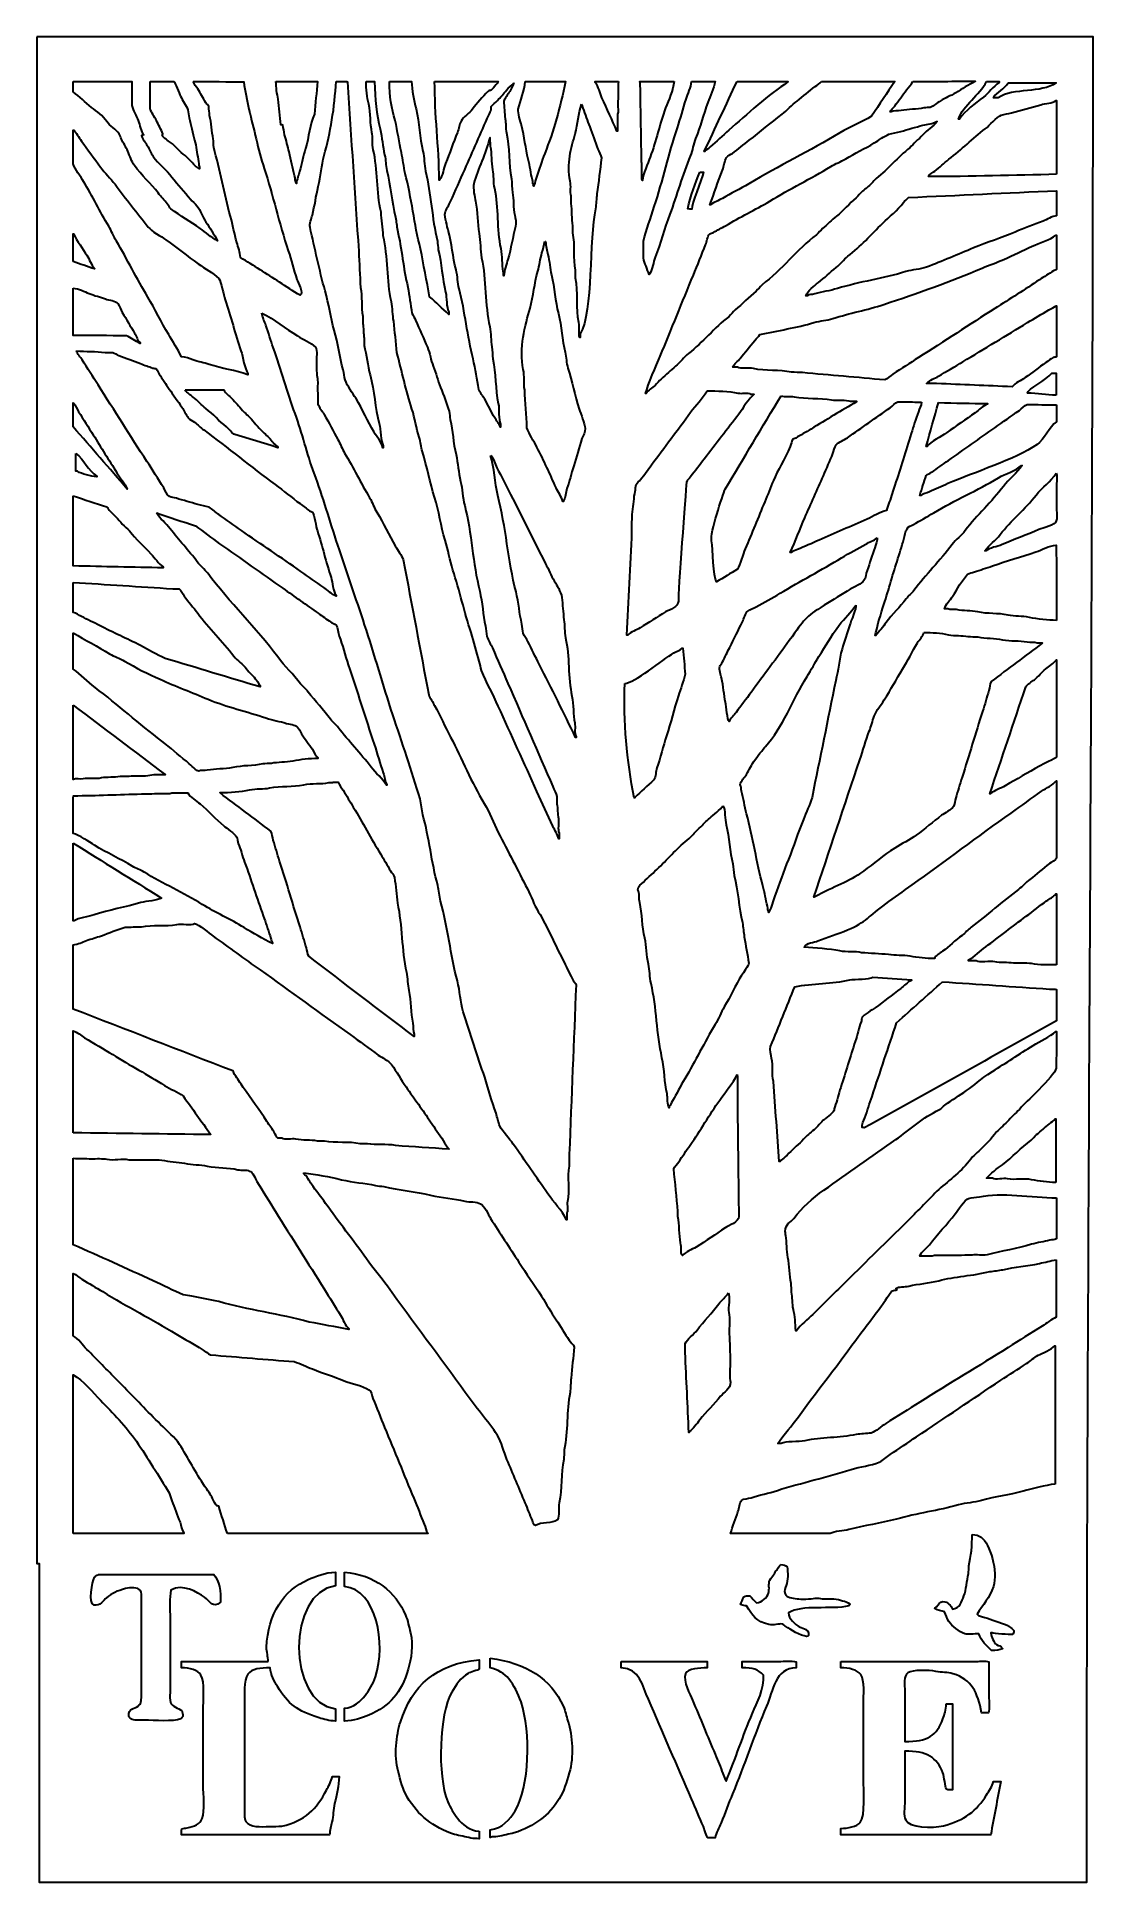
# Model space of a CAD drawing. Header units: centimetres. Extents: x -6.54 to -1.5, y -9 to -0.19.
import ezdxf

# ---------------------------------------------------------------- set-up
doc = ezdxf.new("R2010")
doc.units = ezdxf.units.CM
doc.header["$MEASUREMENT"] = 0
doc.layers.add('layer 1', color=7, linetype='Continuous')

msp = doc.modelspace()

# ---------------------------------------------------------------- linework, layer by layer
at = {"layer": 'layer 1', "color": 250, "lineweight": 30}
for points, knots in [([(-6.54303, -0.18929), (-4.86203, -0.18929), (-3.18053, -0.18929), (-1.49953, -0.18929), (-1.49953, -0.18929), (-1.49953, -3.14439), (-1.52993, -6.08151), (-1.52993, -9.00022), (-1.52993, -9.00022), (-3.19717, -9.00022), (-4.86492, -9.00022), (-6.53217, -9.00022), (-6.53217, -9.00022), (-6.53217, -8.49339), (-6.53217, -7.98641), (-6.53217, -7.47959), (-6.53217, -7.47959), (-6.53579, -7.47959), (-6.53941, -7.47959), (-6.54303, -7.47959), (-6.54303, -7.47959), (-6.54303, -5.04973), (-6.54303, -2.61914), (-6.54303, -0.18929)], [0, 0, 0, 0, 0.1428571, 0.1428571, 0.1428571, 0.1428571, 0.2857143, 0.2857143, 0.2857143, 0.2857143, 0.4285714, 0.4285714, 0.4285714, 0.4285714, 0.5714286, 0.5714286, 0.5714286, 0.5714286, 0.7142857, 0.7142857, 0.7142857, 0.7142857, 1, 1, 1, 1]), ([(-6.36969, -0.40217), (-6.36969, -0.41883), (-6.36969, -0.43548), (-6.36969, -0.45214), (-6.36969, -0.45214), (-6.338, -0.4729), (-6.31281, -0.50354), (-6.28284, -0.52599), (-6.28284, -0.52599), (-6.2557, -0.54632), (-6.22813, -0.5648), (-6.20902, -0.59334), (-6.20902, -0.59334), (-6.1943, -0.61532), (-6.16532, -0.62997), (-6.1504, -0.65199), (-6.1504, -0.65199), (-6.14497, -0.66001), (-6.14403, -0.6694), (-6.13955, -0.67806), (-6.13955, -0.67806), (-6.13015, -0.69618), (-6.11731, -0.71586), (-6.10915, -0.73454), (-6.10915, -0.73454), (-6.09872, -0.75842), (-6.09116, -0.78371), (-6.07658, -0.80405), (-6.07658, -0.80405), (-6.04352, -0.85019), (-5.99771, -0.88896), (-5.96369, -0.93439), (-5.96369, -0.93439), (-5.94994, -0.95274), (-5.93362, -0.96871), (-5.92027, -0.98653), (-5.92027, -0.98653), (-5.91478, -0.99385), (-5.91, -1.00498), (-5.9029, -1.01042), (-5.9029, -1.01042), (-5.85837, -1.04455), (-5.80996, -1.0716), (-5.76394, -1.10383), (-5.76394, -1.10383), (-5.73707, -1.12266), (-5.71129, -1.14709), (-5.68144, -1.16249), (-5.68144, -1.16249), (-5.69645, -1.1314), (-5.71805, -1.10222), (-5.73572, -1.07342), (-5.73572, -1.07342), (-5.75154, -1.04763), (-5.76157, -1.01955), (-5.77914, -0.99522), (-5.77914, -0.99522), (-5.78714, -0.98415), (-5.80129, -0.97571), (-5.80954, -0.9648), (-5.80954, -0.9648), (-5.83767, -0.9276), (-5.87047, -0.89559), (-5.89855, -0.85836), (-5.89855, -0.85836), (-5.92465, -0.82376), (-5.96218, -0.79576), (-5.98757, -0.76061), (-5.98757, -0.76061), (-5.99925, -0.74443), (-6.00522, -0.72557), (-6.01579, -0.70847), (-6.01579, -0.70847), (-6.02498, -0.69361), (-6.03819, -0.67845), (-6.04402, -0.66068), (-6.04402, -0.66068), (-6.03585, -0.66037), (-6.03639, -0.6617), (-6.03316, -0.65634), (-6.03316, -0.65634), (-6.04751, -0.63993), (-6.05039, -0.61036), (-6.05922, -0.58899), (-6.05922, -0.58899), (-6.0684, -0.56675), (-6.083, -0.54066), (-6.08961, -0.51731), (-6.08961, -0.51731), (-6.08961, -0.47893), (-6.08961, -0.44055), (-6.08961, -0.40217), (-6.08961, -0.40217), (-6.18296, -0.40217), (-6.27634, -0.40217), (-6.36969, -0.40217)], [0, 0, 0, 0, 0.04, 0.04, 0.04, 0.04, 0.08, 0.08, 0.08, 0.08, 0.12, 0.12, 0.12, 0.12, 0.16, 0.16, 0.16, 0.16, 0.2, 0.2, 0.2, 0.2, 0.24, 0.24, 0.24, 0.24, 0.28, 0.28, 0.28, 0.28, 0.32, 0.32, 0.32, 0.32, 0.36, 0.36, 0.36, 0.36, 0.4, 0.4, 0.4, 0.4, 0.44, 0.44, 0.44, 0.44, 0.48, 0.48, 0.48, 0.48, 0.52, 0.52, 0.52, 0.52, 0.56, 0.56, 0.56, 0.56, 0.6, 0.6, 0.6, 0.6, 0.64, 0.64, 0.64, 0.64, 0.68, 0.68, 0.68, 0.68, 0.72, 0.72, 0.72, 0.72, 0.76, 0.76, 0.76, 0.76, 0.8, 0.8, 0.8, 0.8, 0.84, 0.84, 0.84, 0.84, 0.88, 0.88, 0.88, 0.88, 0.92, 0.92, 0.92, 0.92, 1, 1, 1, 1]), ([(-6.00277, -0.40217), (-6.00277, -0.44561), (-6.00277, -0.48907), (-6.00277, -0.53251), (-6.00277, -0.53251), (-5.99647, -0.55141), (-5.98045, -0.57072), (-5.97237, -0.58899), (-5.97237, -0.58899), (-5.96273, -0.6108), (-5.94918, -0.63141), (-5.94198, -0.65199), (-5.94198, -0.65199), (-5.94046, -0.65631), (-5.94497, -0.65907), (-5.94415, -0.66068), (-5.94415, -0.66068), (-5.93807, -0.67254), (-5.91586, -0.68511), (-5.90507, -0.69326), (-5.90507, -0.69326), (-5.88051, -0.71182), (-5.86069, -0.7373), (-5.83559, -0.75626), (-5.83559, -0.75626), (-5.81146, -0.7745), (-5.7938, -0.80497), (-5.76612, -0.81926), (-5.76612, -0.81926), (-5.76612, -0.81636), (-5.76612, -0.81346), (-5.76612, -0.81057), (-5.76612, -0.81057), (-5.77221, -0.80049), (-5.76921, -0.78679), (-5.77263, -0.77364), (-5.77263, -0.77364), (-5.78011, -0.74485), (-5.78173, -0.71279), (-5.79, -0.6824), (-5.79, -0.6824), (-5.79928, -0.64831), (-5.80651, -0.6097), (-5.81605, -0.57596), (-5.81605, -0.57596), (-5.81822, -0.56293), (-5.82039, -0.54989), (-5.82256, -0.53686), (-5.82256, -0.53686), (-5.83084, -0.51511), (-5.84689, -0.49255), (-5.8573, -0.47169), (-5.8573, -0.47169), (-5.86333, -0.45962), (-5.88168, -0.40665), (-5.88987, -0.40217), (-5.88987, -0.40217), (-5.9275, -0.40217), (-5.96514, -0.40217), (-6.00277, -0.40217)], [0, 0, 0, 0, 0.0625, 0.0625, 0.0625, 0.0625, 0.125, 0.125, 0.125, 0.125, 0.1875, 0.1875, 0.1875, 0.1875, 0.25, 0.25, 0.25, 0.25, 0.3125, 0.3125, 0.3125, 0.3125, 0.375, 0.375, 0.375, 0.375, 0.4375, 0.4375, 0.4375, 0.4375, 0.5, 0.5, 0.5, 0.5, 0.5625, 0.5625, 0.5625, 0.5625, 0.625, 0.625, 0.625, 0.625, 0.6875, 0.6875, 0.6875, 0.6875, 0.75, 0.75, 0.75, 0.75, 0.8125, 0.8125, 0.8125, 0.8125, 0.875, 0.875, 0.875, 0.875, 1, 1, 1, 1]), ([(-5.79651, -0.40217), (-5.79286, -0.41635), (-5.78172, -0.426), (-5.7748, -0.43693), (-5.7748, -0.43693), (-5.76054, -0.45944), (-5.74996, -0.48167), (-5.73572, -0.50427), (-5.73572, -0.50427), (-5.73241, -0.50953), (-5.72491, -0.51533), (-5.72269, -0.52165), (-5.72269, -0.52165), (-5.72125, -0.53613), (-5.7198, -0.55062), (-5.71835, -0.5651), (-5.71835, -0.5651), (-5.71003, -0.59986), (-5.70913, -0.64141), (-5.70098, -0.67589), (-5.70098, -0.67589), (-5.70026, -0.68964), (-5.69954, -0.7034), (-5.69881, -0.71716), (-5.69881, -0.71716), (-5.66827, -0.82506), (-5.6497, -0.93725), (-5.61848, -1.04735), (-5.61848, -1.04735), (-5.60728, -1.08685), (-5.60064, -1.12976), (-5.58808, -1.17118), (-5.58808, -1.17118), (-5.58146, -1.193), (-5.57286, -1.21755), (-5.57072, -1.24286), (-5.57072, -1.24286), (-5.50832, -1.28089), (-5.44655, -1.32067), (-5.384, -1.36017), (-5.384, -1.36017), (-5.35193, -1.38042), (-5.32071, -1.40542), (-5.2863, -1.42316), (-5.2863, -1.42316), (-5.26838, -1.41447), (-5.29593, -1.3637), (-5.3015, -1.34713), (-5.3015, -1.34713), (-5.31703, -1.30089), (-5.32799, -1.2545), (-5.34275, -1.21028), (-5.34275, -1.21028), (-5.38618, -1.08013), (-5.41528, -0.94617), (-5.45782, -0.81709), (-5.45782, -0.81709), (-5.4883, -0.72458), (-5.50493, -0.62961), (-5.53164, -0.53469), (-5.53164, -0.53469), (-5.5396, -0.49124), (-5.54756, -0.44779), (-5.55552, -0.40435), (-5.55552, -0.40435), (-5.62313, -0.40341), (-5.71812, -0.40206), (-5.79651, -0.40217)], [0, 0, 0, 0, 0.0555556, 0.0555556, 0.0555556, 0.0555556, 0.1111111, 0.1111111, 0.1111111, 0.1111111, 0.1666667, 0.1666667, 0.1666667, 0.1666667, 0.2222222, 0.2222222, 0.2222222, 0.2222222, 0.2777778, 0.2777778, 0.2777778, 0.2777778, 0.3333333, 0.3333333, 0.3333333, 0.3333333, 0.3888889, 0.3888889, 0.3888889, 0.3888889, 0.4444444, 0.4444444, 0.4444444, 0.4444444, 0.5, 0.5, 0.5, 0.5, 0.5555556, 0.5555556, 0.5555556, 0.5555556, 0.6111111, 0.6111111, 0.6111111, 0.6111111, 0.6666667, 0.6666667, 0.6666667, 0.6666667, 0.7222222, 0.7222222, 0.7222222, 0.7222222, 0.7777778, 0.7777778, 0.7777778, 0.7777778, 0.8333333, 0.8333333, 0.8333333, 0.8333333, 0.8888889, 0.8888889, 0.8888889, 0.8888889, 1, 1, 1, 1]), ([(-5.40137, -0.40217), (-5.40157, -0.43055), (-5.39627, -0.46166), (-5.39051, -0.48689), (-5.39051, -0.48689), (-5.38617, -0.52744), (-5.38183, -0.568), (-5.37749, -0.60854), (-5.37749, -0.60854), (-5.37459, -0.60927), (-5.3717, -0.60999), (-5.3688, -0.61072), (-5.3688, -0.61072), (-5.36591, -0.62592), (-5.36301, -0.64113), (-5.36012, -0.65634), (-5.36012, -0.65634), (-5.35279, -0.68218), (-5.34568, -0.71302), (-5.33841, -0.73888), (-5.33841, -0.73888), (-5.32759, -0.77736), (-5.32318, -0.81561), (-5.31235, -0.85184), (-5.31235, -0.85184), (-5.30857, -0.86451), (-5.3105, -0.87937), (-5.30367, -0.88877), (-5.30367, -0.88877), (-5.30165, -0.86989), (-5.29373, -0.84933), (-5.28847, -0.83229), (-5.28847, -0.83229), (-5.27687, -0.79471), (-5.27122, -0.75717), (-5.26025, -0.7215), (-5.26025, -0.7215), (-5.24372, -0.66777), (-5.23997, -0.60632), (-5.21682, -0.55858), (-5.21682, -0.55858), (-5.21248, -0.50645), (-5.20814, -0.4543), (-5.2038, -0.40217), (-5.2038, -0.40217), (-5.26965, -0.40217), (-5.33552, -0.40217), (-5.40137, -0.40217)], [0, 0, 0, 0, 0.0769231, 0.0769231, 0.0769231, 0.0769231, 0.1538462, 0.1538462, 0.1538462, 0.1538462, 0.2307692, 0.2307692, 0.2307692, 0.2307692, 0.3076923, 0.3076923, 0.3076923, 0.3076923, 0.3846154, 0.3846154, 0.3846154, 0.3846154, 0.4615385, 0.4615385, 0.4615385, 0.4615385, 0.5384615, 0.5384615, 0.5384615, 0.5384615, 0.6153846, 0.6153846, 0.6153846, 0.6153846, 0.6923077, 0.6923077, 0.6923077, 0.6923077, 0.7692308, 0.7692308, 0.7692308, 0.7692308, 0.8461538, 0.8461538, 0.8461538, 0.8461538, 1, 1, 1, 1]), ([(-5.11478, -0.40217), (-5.1207, -0.52535), (-5.14186, -0.65009), (-5.17123, -0.75409), (-5.17123, -0.75409), (-5.18547, -0.80452), (-5.18595, -0.85338), (-5.19946, -0.90398), (-5.19946, -0.90398), (-5.21112, -0.94769), (-5.21568, -0.99487), (-5.22768, -1.04083), (-5.22768, -1.04083), (-5.23152, -1.05555), (-5.24291, -1.08077), (-5.23853, -1.09949), (-5.23853, -1.09949), (-5.21538, -1.19867), (-5.19463, -1.30389), (-5.16689, -1.40144), (-5.16689, -1.40144), (-5.14889, -1.46472), (-5.14079, -1.52951), (-5.12347, -1.59043), (-5.12347, -1.59043), (-5.10551, -1.65356), (-5.0974, -1.71847), (-5.08004, -1.77942), (-5.08004, -1.77942), (-5.07526, -1.79623), (-5.07751, -1.81111), (-5.07136, -1.82722), (-5.07136, -1.82722), (-5.05984, -1.85739), (-5.03592, -1.88896), (-5.01925, -1.91628), (-5.01925, -1.91628), (-4.98717, -1.96887), (-4.9644, -2.02438), (-4.93241, -2.07703), (-4.93241, -2.07703), (-4.91886, -2.09932), (-4.89851, -2.12408), (-4.89116, -2.15089), (-4.89116, -2.15089), (-4.89043, -2.15089), (-4.88971, -2.15089), (-4.88899, -2.15089), (-4.88899, -2.15089), (-4.88899, -2.14799), (-4.88899, -2.1451), (-4.88899, -2.1422), (-4.88899, -2.1422), (-4.90136, -2.12192), (-4.90138, -2.06347), (-4.90853, -2.03576), (-4.90853, -2.03576), (-4.92776, -1.96121), (-4.93237, -1.8797), (-4.95195, -1.80332), (-4.95195, -1.80332), (-4.96341, -1.75861), (-4.96969, -1.70766), (-4.98017, -1.66212), (-4.98017, -1.66212), (-4.98017, -1.65054), (-4.98017, -1.63895), (-4.98017, -1.62736), (-4.98017, -1.62736), (-4.98468, -1.60691), (-4.98217, -1.5783), (-4.98669, -1.55785), (-4.98669, -1.55785), (-4.98669, -1.54626), (-4.98669, -1.53467), (-4.98669, -1.52309), (-4.98669, -1.52309), (-4.996, -1.48081), (-4.98818, -1.42866), (-4.99754, -1.38623), (-4.99754, -1.38623), (-5.00044, -1.32831), (-5.00333, -1.27037), (-5.00623, -1.21245), (-5.00623, -1.21245), (-5.02432, -0.94311), (-5.04241, -0.67369), (-5.0605, -0.40435), (-5.0605, -0.40435), (-5.06123, -0.40435), (-5.06195, -0.40435), (-5.06268, -0.40435), (-5.06268, -0.40435), (-5.06268, -0.40362), (-5.06268, -0.4029), (-5.06268, -0.40217), (-5.06268, -0.40217), (-5.08004, -0.40217), (-5.09741, -0.40217), (-5.11478, -0.40217)], [0, 0, 0, 0, 0.0384615, 0.0384615, 0.0384615, 0.0384615, 0.0769231, 0.0769231, 0.0769231, 0.0769231, 0.1153846, 0.1153846, 0.1153846, 0.1153846, 0.1538462, 0.1538462, 0.1538462, 0.1538462, 0.1923077, 0.1923077, 0.1923077, 0.1923077, 0.2307692, 0.2307692, 0.2307692, 0.2307692, 0.2692308, 0.2692308, 0.2692308, 0.2692308, 0.3076923, 0.3076923, 0.3076923, 0.3076923, 0.3461538, 0.3461538, 0.3461538, 0.3461538, 0.3846154, 0.3846154, 0.3846154, 0.3846154, 0.4230769, 0.4230769, 0.4230769, 0.4230769, 0.4615385, 0.4615385, 0.4615385, 0.4615385, 0.5, 0.5, 0.5, 0.5, 0.5384615, 0.5384615, 0.5384615, 0.5384615, 0.5769231, 0.5769231, 0.5769231, 0.5769231, 0.6153846, 0.6153846, 0.6153846, 0.6153846, 0.6538462, 0.6538462, 0.6538462, 0.6538462, 0.6923077, 0.6923077, 0.6923077, 0.6923077, 0.7307692, 0.7307692, 0.7307692, 0.7307692, 0.7692308, 0.7692308, 0.7692308, 0.7692308, 0.8076923, 0.8076923, 0.8076923, 0.8076923, 0.8461538, 0.8461538, 0.8461538, 0.8461538, 0.8846154, 0.8846154, 0.8846154, 0.8846154, 0.9230769, 0.9230769, 0.9230769, 0.9230769, 1, 1, 1, 1]), ([(-4.97149, -0.40217), (-4.97159, -0.43738), (-4.96584, -0.47871), (-4.95846, -0.51079), (-4.95846, -0.51079), (-4.94853, -0.554), (-4.95216, -0.60337), (-4.94326, -0.64547), (-4.94326, -0.64547), (-4.93845, -0.66824), (-4.94313, -0.70017), (-4.93675, -0.72802), (-4.93675, -0.72802), (-4.91493, -0.82324), (-4.92168, -0.93044), (-4.89984, -1.02563), (-4.89984, -1.02563), (-4.89622, -1.06328), (-4.8926, -1.10094), (-4.88899, -1.13859), (-4.88899, -1.13859), (-4.86588, -1.23933), (-4.87307, -1.3528), (-4.84991, -1.45358), (-4.84991, -1.45358), (-4.84266, -1.48508), (-4.84573, -1.51797), (-4.83905, -1.54699), (-4.83905, -1.54699), (-4.83398, -1.59694), (-4.82892, -1.64692), (-4.82385, -1.69688), (-4.82385, -1.69688), (-4.80111, -1.78506), (-4.78025, -1.87991), (-4.75221, -1.96624), (-4.75221, -1.96624), (-4.73757, -2.0113), (-4.7314, -2.05804), (-4.71747, -2.10093), (-4.71747, -2.10093), (-4.70977, -2.12463), (-4.70999, -2.14675), (-4.70227, -2.17044), (-4.70227, -2.17044), (-4.67957, -2.24009), (-4.66628, -2.31801), (-4.64365, -2.38767), (-4.64365, -2.38767), (-4.62176, -2.45505), (-4.61567, -2.52453), (-4.59371, -2.59187), (-4.59371, -2.59187), (-4.57881, -2.63758), (-4.57241, -2.68741), (-4.5568, -2.73525), (-4.5568, -2.73525), (-4.52505, -2.83261), (-4.50181, -2.93605), (-4.46996, -3.03285), (-4.46996, -3.03285), (-4.45482, -3.07886), (-4.44538, -3.12565), (-4.43088, -3.16971), (-4.43088, -3.16971), (-4.42726, -3.18491), (-4.42364, -3.20012), (-4.42002, -3.21533), (-4.42002, -3.21533), (-4.39681, -3.27236), (-4.36438, -3.3288), (-4.33969, -3.38477), (-4.33969, -3.38477), (-4.27889, -3.52265), (-4.2158, -3.65522), (-4.15515, -3.79316), (-4.15515, -3.79316), (-4.13115, -3.84775), (-4.10385, -3.90203), (-4.07916, -3.95826), (-4.07916, -3.95826), (-4.07056, -3.97786), (-4.05691, -3.99674), (-4.05094, -4.01909), (-4.05094, -4.01909), (-4.05021, -4.01909), (-4.04949, -4.01909), (-4.04876, -4.01909), (-4.04876, -4.01909), (-4.04876, -4.00967), (-4.04876, -4.00026), (-4.04876, -3.99085), (-4.04876, -3.99085), (-4.05878, -3.97353), (-4.04824, -3.94307), (-4.05311, -3.92133), (-4.05311, -3.92133), (-4.05768, -3.90089), (-4.05511, -3.87227), (-4.05962, -3.85182), (-4.05962, -3.85182), (-4.05962, -3.84023), (-4.05962, -3.82865), (-4.05962, -3.81706), (-4.05962, -3.81706), (-4.06392, -3.80192), (-4.07229, -3.78492), (-4.07916, -3.76927), (-4.07916, -3.76927), (-4.15086, -3.60591), (-4.22172, -3.44118), (-4.2941, -3.27615), (-4.2941, -3.27615), (-4.31849, -3.22054), (-4.34284, -3.16394), (-4.36792, -3.10671), (-4.36792, -3.10671), (-4.3753, -3.08986), (-4.38859, -3.07042), (-4.39397, -3.0524), (-4.39397, -3.0524), (-4.39614, -3.03575), (-4.39831, -3.01909), (-4.40049, -3.00244), (-4.40049, -3.00244), (-4.41395, -2.9486), (-4.41474, -2.89112), (-4.42871, -2.83517), (-4.42871, -2.83517), (-4.46171, -2.703), (-4.46688, -2.55865), (-4.50036, -2.42678), (-4.50036, -2.42678), (-4.51016, -2.38814), (-4.51073, -2.34774), (-4.5199, -2.31164), (-4.5199, -2.31164), (-4.53079, -2.26876), (-4.53135, -2.22382), (-4.54161, -2.18348), (-4.54161, -2.18348), (-4.55581, -2.12757), (-4.55652, -2.06984), (-4.56983, -2.01621), (-4.56983, -2.01621), (-4.57128, -2.00318), (-4.57273, -1.99014), (-4.57417, -1.97711), (-4.57417, -1.97711), (-4.58503, -1.94106), (-4.60113, -1.89901), (-4.61542, -1.86415), (-4.61542, -1.86415), (-4.62928, -1.83034), (-4.63706, -1.79402), (-4.65016, -1.76205), (-4.65016, -1.76205), (-4.66257, -1.73178), (-4.66561, -1.70091), (-4.67839, -1.67081), (-4.67839, -1.67081), (-4.69621, -1.62881), (-4.71578, -1.58606), (-4.73484, -1.54264), (-4.73484, -1.54264), (-4.73947, -1.53207), (-4.74861, -1.51944), (-4.75221, -1.50788), (-4.75221, -1.50788), (-4.75872, -1.46661), (-4.76523, -1.42533), (-4.77175, -1.38406), (-4.77175, -1.38406), (-4.79412, -1.29677), (-4.7995, -1.19989), (-4.82168, -1.11252), (-4.82168, -1.11252), (-4.82458, -1.09153), (-4.82747, -1.07052), (-4.83037, -1.04952), (-4.83037, -1.04952), (-4.84852, -0.97855), (-4.8536, -0.89891), (-4.87162, -0.82795), (-4.87162, -0.82795), (-4.87831, -0.80158), (-4.87573, -0.77838), (-4.88247, -0.75192), (-4.88247, -0.75192), (-4.89245, -0.71273), (-4.89362, -0.66973), (-4.90418, -0.62809), (-4.90418, -0.62809), (-4.92142, -0.56017), (-4.9282, -0.48687), (-4.93024, -0.40217), (-4.93024, -0.40217), (-4.94399, -0.40217), (-4.95774, -0.40217), (-4.97149, -0.40217)], [0, 0, 0, 0, 0.0196078, 0.0196078, 0.0196078, 0.0196078, 0.0392157, 0.0392157, 0.0392157, 0.0392157, 0.0588235, 0.0588235, 0.0588235, 0.0588235, 0.0784314, 0.0784314, 0.0784314, 0.0784314, 0.0980392, 0.0980392, 0.0980392, 0.0980392, 0.1176471, 0.1176471, 0.1176471, 0.1176471, 0.1372549, 0.1372549, 0.1372549, 0.1372549, 0.1568627, 0.1568627, 0.1568627, 0.1568627, 0.1764706, 0.1764706, 0.1764706, 0.1764706, 0.1960784, 0.1960784, 0.1960784, 0.1960784, 0.2156863, 0.2156863, 0.2156863, 0.2156863, 0.2352941, 0.2352941, 0.2352941, 0.2352941, 0.254902, 0.254902, 0.254902, 0.254902, 0.2745098, 0.2745098, 0.2745098, 0.2745098, 0.2941176, 0.2941176, 0.2941176, 0.2941176, 0.3137255, 0.3137255, 0.3137255, 0.3137255, 0.3333333, 0.3333333, 0.3333333, 0.3333333, 0.3529412, 0.3529412, 0.3529412, 0.3529412, 0.372549, 0.372549, 0.372549, 0.372549, 0.3921569, 0.3921569, 0.3921569, 0.3921569, 0.4117647, 0.4117647, 0.4117647, 0.4117647, 0.4313725, 0.4313725, 0.4313725, 0.4313725, 0.4509804, 0.4509804, 0.4509804, 0.4509804, 0.4705882, 0.4705882, 0.4705882, 0.4705882, 0.4901961, 0.4901961, 0.4901961, 0.4901961, 0.5098039, 0.5098039, 0.5098039, 0.5098039, 0.5294118, 0.5294118, 0.5294118, 0.5294118, 0.5490196, 0.5490196, 0.5490196, 0.5490196, 0.5686275, 0.5686275, 0.5686275, 0.5686275, 0.5882353, 0.5882353, 0.5882353, 0.5882353, 0.6078431, 0.6078431, 0.6078431, 0.6078431, 0.627451, 0.627451, 0.627451, 0.627451, 0.6470588, 0.6470588, 0.6470588, 0.6470588, 0.6666667, 0.6666667, 0.6666667, 0.6666667, 0.6862745, 0.6862745, 0.6862745, 0.6862745, 0.7058824, 0.7058824, 0.7058824, 0.7058824, 0.7254902, 0.7254902, 0.7254902, 0.7254902, 0.745098, 0.745098, 0.745098, 0.745098, 0.7647059, 0.7647059, 0.7647059, 0.7647059, 0.7843137, 0.7843137, 0.7843137, 0.7843137, 0.8039216, 0.8039216, 0.8039216, 0.8039216, 0.8235294, 0.8235294, 0.8235294, 0.8235294, 0.8431373, 0.8431373, 0.8431373, 0.8431373, 0.8627451, 0.8627451, 0.8627451, 0.8627451, 0.8823529, 0.8823529, 0.8823529, 0.8823529, 0.9019608, 0.9019608, 0.9019608, 0.9019608, 0.9215686, 0.9215686, 0.9215686, 0.9215686, 0.9411765, 0.9411765, 0.9411765, 0.9411765, 0.9607843, 0.9607843, 0.9607843, 0.9607843, 1, 1, 1, 1]), ([(-4.85859, -0.40217), (-4.86088, -0.4723), (-4.84839, -0.5302), (-4.83254, -0.58899), (-4.83254, -0.58899), (-4.81883, -0.63982), (-4.81527, -0.69228), (-4.80214, -0.74106), (-4.80214, -0.74106), (-4.79635, -0.77436), (-4.79056, -0.80768), (-4.78477, -0.84098), (-4.78477, -0.84098), (-4.75322, -0.95774), (-4.74245, -1.08442), (-4.71095, -1.20159), (-4.71095, -1.20159), (-4.69648, -1.27761), (-4.68201, -1.35366), (-4.66753, -1.42968), (-4.66753, -1.42968), (-4.63714, -1.45792), (-4.60674, -1.48616), (-4.57635, -1.5144), (-4.57635, -1.5144), (-4.57635, -1.51006), (-4.57635, -1.50571), (-4.57635, -1.50137), (-4.57635, -1.50137), (-4.58868, -1.48115), (-4.58497, -1.43423), (-4.59154, -1.40796), (-4.59154, -1.40796), (-4.6077, -1.34341), (-4.61025, -1.27051), (-4.62628, -1.20593), (-4.62628, -1.20593), (-4.62773, -1.19217), (-4.62918, -1.17842), (-4.63062, -1.16466), (-4.63062, -1.16466), (-4.65683, -1.05682), (-4.66107, -0.93806), (-4.68707, -0.83012), (-4.68707, -0.83012), (-4.69506, -0.79698), (-4.69208, -0.76767), (-4.7001, -0.73454), (-4.7001, -0.73454), (-4.71569, -0.67008), (-4.7167, -0.59877), (-4.73267, -0.53251), (-4.73267, -0.53251), (-4.74219, -0.493), (-4.75207, -0.44428), (-4.75438, -0.40217), (-4.75438, -0.40217), (-4.78911, -0.40217), (-4.82386, -0.40217), (-4.85859, -0.40217)], [0, 0, 0, 0, 0.0625, 0.0625, 0.0625, 0.0625, 0.125, 0.125, 0.125, 0.125, 0.1875, 0.1875, 0.1875, 0.1875, 0.25, 0.25, 0.25, 0.25, 0.3125, 0.3125, 0.3125, 0.3125, 0.375, 0.375, 0.375, 0.375, 0.4375, 0.4375, 0.4375, 0.4375, 0.5, 0.5, 0.5, 0.5, 0.5625, 0.5625, 0.5625, 0.5625, 0.625, 0.625, 0.625, 0.625, 0.6875, 0.6875, 0.6875, 0.6875, 0.75, 0.75, 0.75, 0.75, 0.8125, 0.8125, 0.8125, 0.8125, 0.875, 0.875, 0.875, 0.875, 1, 1, 1, 1]), ([(-4.64365, -0.40217), (-4.64451, -0.5595), (-4.62279, -0.71406), (-4.62194, -0.87357), (-4.62194, -0.87357), (-4.62122, -0.87357), (-4.62049, -0.87357), (-4.61977, -0.87357), (-4.61977, -0.87357), (-4.61977, -0.87284), (-4.61977, -0.87212), (-4.61977, -0.8714), (-4.61977, -0.8714), (-4.60428, -0.85068), (-4.60193, -0.81837), (-4.59154, -0.79319), (-4.59154, -0.79319), (-4.57194, -0.74568), (-4.55473, -0.69297), (-4.53509, -0.64547), (-4.53509, -0.64547), (-4.52763, -0.62741), (-4.52729, -0.60782), (-4.51773, -0.59116), (-4.51773, -0.59116), (-4.50529, -0.5695), (-4.47843, -0.55448), (-4.46345, -0.53469), (-4.46345, -0.53469), (-4.44132, -0.50544), (-4.41548, -0.47585), (-4.38963, -0.44996), (-4.38963, -0.44996), (-4.38384, -0.44417), (-4.37811, -0.44654), (-4.3766, -0.44562), (-4.3766, -0.44562), (-4.37159, -0.44256), (-4.34184, -0.40811), (-4.33969, -0.40217), (-4.33969, -0.40217), (-4.441, -0.40217), (-4.54234, -0.40217), (-4.64365, -0.40217)], [0, 0, 0, 0, 0.0833333, 0.0833333, 0.0833333, 0.0833333, 0.1666667, 0.1666667, 0.1666667, 0.1666667, 0.25, 0.25, 0.25, 0.25, 0.3333333, 0.3333333, 0.3333333, 0.3333333, 0.4166667, 0.4166667, 0.4166667, 0.4166667, 0.5, 0.5, 0.5, 0.5, 0.5833333, 0.5833333, 0.5833333, 0.5833333, 0.6666667, 0.6666667, 0.6666667, 0.6666667, 0.75, 0.75, 0.75, 0.75, 0.8333333, 0.8333333, 0.8333333, 0.8333333, 1, 1, 1, 1]), ([(-4.26588, -0.40869), (-4.27481, -0.42259), (-4.29088, -0.43061), (-4.30061, -0.44345), (-4.30061, -0.44345), (-4.31412, -0.46127), (-4.32919, -0.47677), (-4.34404, -0.49341), (-4.34404, -0.49341), (-4.35417, -0.50282), (-4.3643, -0.51224), (-4.37443, -0.52165), (-4.37443, -0.52165), (-4.37443, -0.52672), (-4.37443, -0.53179), (-4.37443, -0.53686), (-4.37443, -0.53686), (-4.37699, -0.54446), (-4.38138, -0.55402), (-4.38529, -0.56292), (-4.38529, -0.56292), (-4.42313, -0.64923), (-4.46194, -0.7359), (-4.50036, -0.8236), (-4.50036, -0.8236), (-4.52226, -0.87361), (-4.54523, -0.9241), (-4.56766, -0.97567), (-4.56766, -0.97567), (-4.57498, -0.99248), (-4.58877, -1.01172), (-4.59371, -1.02997), (-4.59371, -1.02997), (-4.59826, -1.04676), (-4.58264, -1.0973), (-4.57852, -1.11252), (-4.57852, -1.11252), (-4.5616, -1.17506), (-4.55731, -1.24088), (-4.54161, -1.30151), (-4.54161, -1.30151), (-4.53338, -1.33327), (-4.53465, -1.361), (-4.52641, -1.39275), (-4.52641, -1.39275), (-4.49833, -1.50093), (-4.48826, -1.61936), (-4.45911, -1.72729), (-4.45911, -1.72729), (-4.45042, -1.7758), (-4.44174, -1.82432), (-4.43305, -1.87283), (-4.43305, -1.87283), (-4.42745, -1.8884), (-4.41328, -1.90464), (-4.40483, -1.91845), (-4.40483, -1.91845), (-4.38686, -1.9478), (-4.37499, -1.97815), (-4.35706, -2.00752), (-4.35706, -2.00752), (-4.34845, -2.02163), (-4.33588, -2.03561), (-4.33101, -2.05314), (-4.33101, -2.05314), (-4.33029, -2.05314), (-4.32956, -2.05314), (-4.32884, -2.05314), (-4.32884, -2.05314), (-4.32884, -2.04807), (-4.32884, -2.043), (-4.32884, -2.03793), (-4.32884, -2.03793), (-4.34085, -2.01785), (-4.33362, -1.96688), (-4.33969, -1.94018), (-4.33969, -1.94018), (-4.35511, -1.8724), (-4.35037, -1.79514), (-4.36575, -1.72729), (-4.36575, -1.72729), (-4.3672, -1.70774), (-4.36864, -1.68818), (-4.37009, -1.66864), (-4.37009, -1.66864), (-4.37685, -1.63905), (-4.37363, -1.60531), (-4.38095, -1.57305), (-4.38095, -1.57305), (-4.40457, -1.46886), (-4.39637, -1.3491), (-4.42002, -1.24503), (-4.42002, -1.24503), (-4.42364, -1.20594), (-4.42726, -1.16683), (-4.43088, -1.12773), (-4.43088, -1.12773), (-4.44167, -1.07911), (-4.4372, -1.02433), (-4.44825, -0.97349), (-4.44825, -0.97349), (-4.4518, -0.95717), (-4.46205, -0.90962), (-4.45693, -0.89094), (-4.45693, -0.89094), (-4.43688, -0.81764), (-4.3989, -0.74653), (-4.38095, -0.67154), (-4.38095, -0.67154), (-4.38022, -0.67154), (-4.3795, -0.67154), (-4.37877, -0.67154), (-4.37877, -0.67154), (-4.37877, -0.67806), (-4.37877, -0.68458), (-4.37877, -0.69109), (-4.37877, -0.69109), (-4.37564, -0.69633), (-4.37837, -0.70494), (-4.3766, -0.71282), (-4.3766, -0.71282), (-4.36883, -0.74752), (-4.37398, -0.78657), (-4.36575, -0.8236), (-4.36575, -0.8236), (-4.35962, -0.85117), (-4.36371, -0.88274), (-4.35706, -0.91267), (-4.35706, -0.91267), (-4.33673, -1.00417), (-4.3467, -1.10799), (-4.32667, -1.19942), (-4.32667, -1.19942), (-4.31845, -1.2369), (-4.32363, -1.27545), (-4.31581, -1.3102), (-4.31581, -1.3102), (-4.31416, -1.31754), (-4.31667, -1.325), (-4.31364, -1.32975), (-4.31364, -1.32975), (-4.31089, -1.30364), (-4.3011, -1.27529), (-4.2941, -1.25155), (-4.2941, -1.25155), (-4.2787, -1.1993), (-4.27064, -1.14562), (-4.25719, -1.09514), (-4.25719, -1.09514), (-4.2528, -1.07866), (-4.25841, -1.05352), (-4.26153, -1.04083), (-4.26153, -1.04083), (-4.27043, -1.0047), (-4.26407, -0.96601), (-4.27239, -0.93222), (-4.27239, -0.93222), (-4.27384, -0.9105), (-4.27528, -0.88877), (-4.27673, -0.86705), (-4.27673, -0.86705), (-4.29254, -0.79736), (-4.28365, -0.71683), (-4.30061, -0.64765), (-4.30061, -0.64765), (-4.30616, -0.62501), (-4.30217, -0.60057), (-4.30713, -0.5803), (-4.30713, -0.5803), (-4.3093, -0.55207), (-4.31147, -0.52382), (-4.31364, -0.49558), (-4.31364, -0.49558), (-4.30855, -0.48519), (-4.294, -0.46395), (-4.28542, -0.44996), (-4.28542, -0.44996), (-4.28109, -0.44291), (-4.26334, -0.41151), (-4.26588, -0.40869)], [0, 0, 0, 0, 0.0217391, 0.0217391, 0.0217391, 0.0217391, 0.0434783, 0.0434783, 0.0434783, 0.0434783, 0.0652174, 0.0652174, 0.0652174, 0.0652174, 0.0869565, 0.0869565, 0.0869565, 0.0869565, 0.1086957, 0.1086957, 0.1086957, 0.1086957, 0.1304348, 0.1304348, 0.1304348, 0.1304348, 0.1521739, 0.1521739, 0.1521739, 0.1521739, 0.173913, 0.173913, 0.173913, 0.173913, 0.1956522, 0.1956522, 0.1956522, 0.1956522, 0.2173913, 0.2173913, 0.2173913, 0.2173913, 0.2391304, 0.2391304, 0.2391304, 0.2391304, 0.2608696, 0.2608696, 0.2608696, 0.2608696, 0.2826087, 0.2826087, 0.2826087, 0.2826087, 0.3043478, 0.3043478, 0.3043478, 0.3043478, 0.326087, 0.326087, 0.326087, 0.326087, 0.3478261, 0.3478261, 0.3478261, 0.3478261, 0.3695652, 0.3695652, 0.3695652, 0.3695652, 0.3913043, 0.3913043, 0.3913043, 0.3913043, 0.4130435, 0.4130435, 0.4130435, 0.4130435, 0.4347826, 0.4347826, 0.4347826, 0.4347826, 0.4565217, 0.4565217, 0.4565217, 0.4565217, 0.4782609, 0.4782609, 0.4782609, 0.4782609, 0.5, 0.5, 0.5, 0.5, 0.5217391, 0.5217391, 0.5217391, 0.5217391, 0.5434783, 0.5434783, 0.5434783, 0.5434783, 0.5652174, 0.5652174, 0.5652174, 0.5652174, 0.5869565, 0.5869565, 0.5869565, 0.5869565, 0.6086957, 0.6086957, 0.6086957, 0.6086957, 0.6304348, 0.6304348, 0.6304348, 0.6304348, 0.6521739, 0.6521739, 0.6521739, 0.6521739, 0.673913, 0.673913, 0.673913, 0.673913, 0.6956522, 0.6956522, 0.6956522, 0.6956522, 0.7173913, 0.7173913, 0.7173913, 0.7173913, 0.7391304, 0.7391304, 0.7391304, 0.7391304, 0.7608696, 0.7608696, 0.7608696, 0.7608696, 0.7826087, 0.7826087, 0.7826087, 0.7826087, 0.8043478, 0.8043478, 0.8043478, 0.8043478, 0.826087, 0.826087, 0.826087, 0.826087, 0.8478261, 0.8478261, 0.8478261, 0.8478261, 0.8695652, 0.8695652, 0.8695652, 0.8695652, 0.8913043, 0.8913043, 0.8913043, 0.8913043, 0.9130435, 0.9130435, 0.9130435, 0.9130435, 0.9347826, 0.9347826, 0.9347826, 0.9347826, 0.9565217, 0.9565217, 0.9565217, 0.9565217, 1, 1, 1, 1]), ([(-4.2116, -0.40217), (-4.21536, -0.44779), (-4.23514, -0.49235), (-4.24416, -0.53469), (-4.24416, -0.53469), (-4.24769, -0.55121), (-4.23301, -0.59555), (-4.22897, -0.61072), (-4.22897, -0.61072), (-4.21447, -0.66516), (-4.21036, -0.72126), (-4.1964, -0.77364), (-4.1964, -0.77364), (-4.18759, -0.80672), (-4.18513, -0.84039), (-4.17686, -0.8714), (-4.17686, -0.8714), (-4.17385, -0.88267), (-4.17606, -0.89382), (-4.17035, -0.90181), (-4.17035, -0.90181), (-4.17035, -0.90036), (-4.17035, -0.89891), (-4.17035, -0.89746), (-4.17035, -0.89746), (-4.1626, -0.88676), (-4.1628, -0.87164), (-4.15732, -0.85836), (-4.15732, -0.85836), (-4.14253, -0.82251), (-4.13374, -0.78304), (-4.11824, -0.7454), (-4.11824, -0.7454), (-4.07472, -0.63973), (-4.04465, -0.52654), (-4.01837, -0.40217), (-4.01837, -0.40217), (-4.08277, -0.40217), (-4.1472, -0.40217), (-4.2116, -0.40217)], [0, 0, 0, 0, 0.0909091, 0.0909091, 0.0909091, 0.0909091, 0.1818182, 0.1818182, 0.1818182, 0.1818182, 0.2727273, 0.2727273, 0.2727273, 0.2727273, 0.3636364, 0.3636364, 0.3636364, 0.3636364, 0.4545455, 0.4545455, 0.4545455, 0.4545455, 0.5454545, 0.5454545, 0.5454545, 0.5454545, 0.6363636, 0.6363636, 0.6363636, 0.6363636, 0.7272727, 0.7272727, 0.7272727, 0.7272727, 0.8181818, 0.8181818, 0.8181818, 0.8181818, 1, 1, 1, 1]), ([(-3.76652, -0.40217), (-3.80343, -0.40217), (-3.84034, -0.40217), (-3.87725, -0.40217), (-3.87725, -0.40217), (-3.87725, -0.40362), (-3.87725, -0.40507), (-3.87725, -0.40652), (-3.87725, -0.40652), (-3.86102, -0.42476), (-3.85495, -0.45697), (-3.84468, -0.48038), (-3.84468, -0.48038), (-3.82178, -0.53259), (-3.7959, -0.58562), (-3.77303, -0.63896), (-3.77303, -0.63896), (-3.77231, -0.63896), (-3.77159, -0.63896), (-3.77086, -0.63896), (-3.77086, -0.63896), (-3.77086, -0.61217), (-3.77086, -0.58537), (-3.77086, -0.55858), (-3.77086, -0.55858), (-3.76516, -0.54944), (-3.76869, -0.52416), (-3.76869, -0.51079), (-3.76869, -0.51079), (-3.76797, -0.47459), (-3.76725, -0.43837), (-3.76652, -0.40217)], [0, 0, 0, 0, 0.1111111, 0.1111111, 0.1111111, 0.1111111, 0.2222222, 0.2222222, 0.2222222, 0.2222222, 0.3333333, 0.3333333, 0.3333333, 0.3333333, 0.4444444, 0.4444444, 0.4444444, 0.4444444, 0.5555556, 0.5555556, 0.5555556, 0.5555556, 0.6666667, 0.6666667, 0.6666667, 0.6666667, 0.7777778, 0.7777778, 0.7777778, 0.7777778, 1, 1, 1, 1]), ([(-3.49948, -0.40217), (-3.55447, -0.40217), (-3.60948, -0.40217), (-3.66448, -0.40217), (-3.66448, -0.40217), (-3.66448, -0.4029), (-3.66448, -0.40362), (-3.66448, -0.40435), (-3.66448, -0.40435), (-3.65916, -0.41308), (-3.66014, -0.49497), (-3.66014, -0.51296), (-3.66014, -0.51296), (-3.65869, -0.59767), (-3.65724, -0.68241), (-3.65579, -0.76712), (-3.65579, -0.76712), (-3.65507, -0.79102), (-3.65435, -0.81492), (-3.65362, -0.83881), (-3.65362, -0.83881), (-3.65357, -0.8499), (-3.65596, -0.86844), (-3.65145, -0.87574), (-3.65145, -0.87574), (-3.64817, -0.8436), (-3.62563, -0.79233), (-3.61454, -0.76278), (-3.61454, -0.76278), (-3.58531, -0.68485), (-3.56936, -0.60653), (-3.54073, -0.52817), (-3.54073, -0.52817), (-3.5265, -0.48922), (-3.50566, -0.44566), (-3.49948, -0.40217)], [0, 0, 0, 0, 0.1, 0.1, 0.1, 0.1, 0.2, 0.2, 0.2, 0.2, 0.3, 0.3, 0.3, 0.3, 0.4, 0.4, 0.4, 0.4, 0.5, 0.5, 0.5, 0.5, 0.6, 0.6, 0.6, 0.6, 0.7, 0.7, 0.7, 0.7, 0.8, 0.8, 0.8, 0.8, 1, 1, 1, 1]), ([(-3.41697, -0.40217), (-3.41986, -0.43082), (-3.4344, -0.46136), (-3.44303, -0.48689), (-3.44303, -0.48689), (-3.45859, -0.53298), (-3.46946, -0.57981), (-3.48428, -0.62375), (-3.48428, -0.62375), (-3.52645, -0.74885), (-3.5535, -0.87453), (-3.595, -0.99956), (-3.595, -0.99956), (-3.61264, -1.0527), (-3.63214, -1.11071), (-3.64711, -1.16466), (-3.64711, -1.16466), (-3.64711, -1.19145), (-3.64711, -1.21824), (-3.64711, -1.24503), (-3.64711, -1.24503), (-3.64005, -1.27017), (-3.62897, -1.29843), (-3.61889, -1.32324), (-3.61889, -1.32324), (-3.61714, -1.32102), (-3.61812, -1.32264), (-3.61672, -1.31889), (-3.61672, -1.31889), (-3.60178, -1.29811), (-3.60089, -1.26549), (-3.59066, -1.24069), (-3.59066, -1.24069), (-3.56363, -1.17517), (-3.54708, -1.1047), (-3.52119, -1.03649), (-3.52119, -1.03649), (-3.48692, -0.94624), (-3.46022, -0.84774), (-3.42349, -0.75843), (-3.42349, -0.75843), (-3.4119, -0.73026), (-3.40901, -0.70189), (-3.39743, -0.67371), (-3.39743, -0.67371), (-3.37484, -0.6187), (-3.36043, -0.55958), (-3.33881, -0.5021), (-3.33881, -0.5021), (-3.32692, -0.47049), (-3.31229, -0.43654), (-3.30408, -0.40217), (-3.30408, -0.40217), (-3.3417, -0.40217), (-3.37934, -0.40217), (-3.41697, -0.40217)], [0, 0, 0, 0, 0.0666667, 0.0666667, 0.0666667, 0.0666667, 0.1333333, 0.1333333, 0.1333333, 0.1333333, 0.2, 0.2, 0.2, 0.2, 0.2666667, 0.2666667, 0.2666667, 0.2666667, 0.3333333, 0.3333333, 0.3333333, 0.3333333, 0.4, 0.4, 0.4, 0.4, 0.4666667, 0.4666667, 0.4666667, 0.4666667, 0.5333333, 0.5333333, 0.5333333, 0.5333333, 0.6, 0.6, 0.6, 0.6, 0.6666667, 0.6666667, 0.6666667, 0.6666667, 0.7333333, 0.7333333, 0.7333333, 0.7333333, 0.8, 0.8, 0.8, 0.8, 0.8666667, 0.8666667, 0.8666667, 0.8666667, 1, 1, 1, 1]), ([(-3.19986, -0.40217), (-3.25196, -0.51367), (-3.30408, -0.62521), (-3.35618, -0.73671), (-3.35618, -0.73671), (-3.35546, -0.73671), (-3.35473, -0.73671), (-3.35401, -0.73671), (-3.35401, -0.73671), (-3.34695, -0.72765), (-3.33654, -0.72262), (-3.32796, -0.71499), (-3.32796, -0.71499), (-3.2982, -0.68851), (-3.26893, -0.66129), (-3.23894, -0.63461), (-3.23894, -0.63461), (-3.15683, -0.56157), (-3.04691, -0.46362), (-2.9567, -0.40435), (-2.9567, -0.40435), (-2.9567, -0.40362), (-2.9567, -0.4029), (-2.9567, -0.40217), (-2.9567, -0.40217), (-3.03774, -0.40217), (-3.11881, -0.40217), (-3.19986, -0.40217)], [0, 0, 0, 0, 0.125, 0.125, 0.125, 0.125, 0.25, 0.25, 0.25, 0.25, 0.375, 0.375, 0.375, 0.375, 0.5, 0.5, 0.5, 0.5, 0.625, 0.625, 0.625, 0.625, 0.75, 0.75, 0.75, 0.75, 1, 1, 1, 1]), ([(-2.79603, -0.40217), (-2.8036, -0.41267), (-2.81598, -0.41833), (-2.82643, -0.42607), (-2.82643, -0.42607), (-2.85593, -0.44792), (-2.88323, -0.47333), (-2.91327, -0.49558), (-2.91327, -0.49558), (-2.9384, -0.5142), (-2.96031, -0.5399), (-2.98492, -0.55858), (-2.98492, -0.55858), (-3.03794, -0.59882), (-3.08819, -0.64313), (-3.14124, -0.6824), (-3.14124, -0.6824), (-3.16887, -0.70286), (-3.19455, -0.72541), (-3.22157, -0.7454), (-3.22157, -0.7454), (-3.22968, -0.7514), (-3.24472, -0.75639), (-3.2498, -0.76495), (-3.2498, -0.76495), (-3.26058, -0.78313), (-3.26124, -0.80591), (-3.26934, -0.82578), (-3.26934, -0.82578), (-3.29099, -0.87889), (-3.30816, -0.93716), (-3.33013, -0.99087), (-3.33013, -0.99087), (-3.32868, -0.99087), (-3.32723, -0.99087), (-3.32579, -0.99087), (-3.32579, -0.99087), (-3.31014, -0.97696), (-3.28772, -0.97167), (-3.26934, -0.96046), (-3.26934, -0.96046), (-3.22892, -0.93582), (-3.18479, -0.91616), (-3.14341, -0.89094), (-3.14341, -0.89094), (-3.00252, -0.80509), (-2.85003, -0.73353), (-2.70919, -0.64765), (-2.70919, -0.64765), (-2.65966, -0.61744), (-2.60644, -0.59808), (-2.55721, -0.56727), (-2.55721, -0.56727), (-2.52031, -0.51224), (-2.48339, -0.4572), (-2.44648, -0.40217), (-2.44648, -0.40217), (-2.56299, -0.40217), (-2.67953, -0.40217), (-2.79603, -0.40217)], [0, 0, 0, 0, 0.0625, 0.0625, 0.0625, 0.0625, 0.125, 0.125, 0.125, 0.125, 0.1875, 0.1875, 0.1875, 0.1875, 0.25, 0.25, 0.25, 0.25, 0.3125, 0.3125, 0.3125, 0.3125, 0.375, 0.375, 0.375, 0.375, 0.4375, 0.4375, 0.4375, 0.4375, 0.5, 0.5, 0.5, 0.5, 0.5625, 0.5625, 0.5625, 0.5625, 0.625, 0.625, 0.625, 0.625, 0.6875, 0.6875, 0.6875, 0.6875, 0.75, 0.75, 0.75, 0.75, 0.8125, 0.8125, 0.8125, 0.8125, 0.875, 0.875, 0.875, 0.875, 1, 1, 1, 1]), ([(-2.35964, -0.40217), (-2.36729, -0.41743), (-2.38054, -0.42808), (-2.39004, -0.44128), (-2.39004, -0.44128), (-2.40911, -0.46777), (-2.42741, -0.49295), (-2.44648, -0.51948), (-2.44648, -0.51948), (-2.45334, -0.52902), (-2.46382, -0.53542), (-2.4682, -0.54772), (-2.4682, -0.54772), (-2.46675, -0.54772), (-2.4653, -0.54772), (-2.46385, -0.54772), (-2.46385, -0.54772), (-2.45133, -0.53977), (-2.4335, -0.5451), (-2.41609, -0.5412), (-2.41609, -0.5412), (-2.38245, -0.53366), (-2.34119, -0.53563), (-2.30753, -0.52817), (-2.30753, -0.52817), (-2.2974, -0.52744), (-2.28727, -0.52672), (-2.27714, -0.52599), (-2.27714, -0.52599), (-2.26135, -0.51887), (-2.24422, -0.50467), (-2.22937, -0.49558), (-2.22937, -0.49558), (-2.20501, -0.48066), (-2.17993, -0.47138), (-2.15556, -0.45648), (-2.15556, -0.45648), (-2.12547, -0.4381), (-2.09469, -0.41801), (-2.0622, -0.40217), (-2.0622, -0.40217), (-2.0622, -0.40145), (-2.0622, -0.40072), (-2.0622, -0.4), (-2.0622, -0.4), (-2.16141, -0.4), (-2.26115, -0.40394), (-2.35964, -0.40217)], [0, 0, 0, 0, 0.0769231, 0.0769231, 0.0769231, 0.0769231, 0.1538462, 0.1538462, 0.1538462, 0.1538462, 0.2307692, 0.2307692, 0.2307692, 0.2307692, 0.3076923, 0.3076923, 0.3076923, 0.3076923, 0.3846154, 0.3846154, 0.3846154, 0.3846154, 0.4615385, 0.4615385, 0.4615385, 0.4615385, 0.5384615, 0.5384615, 0.5384615, 0.5384615, 0.6153846, 0.6153846, 0.6153846, 0.6153846, 0.6923077, 0.6923077, 0.6923077, 0.6923077, 0.7692308, 0.7692308, 0.7692308, 0.7692308, 0.8461538, 0.8461538, 0.8461538, 0.8461538, 1, 1, 1, 1]), ([(-2.00851, -0.40278), (-2.04172, -0.46817), (-2.11817, -0.51237), (-2.14277, -0.58191), (-2.14277, -0.58191), (-2.14112, -0.58191), (-2.13946, -0.58191), (-2.1378, -0.58191), (-2.1378, -0.58191), (-2.11065, -0.54077), (-2.06262, -0.50704), (-2.02343, -0.47742), (-2.02343, -0.47742), (-1.9967, -0.45722), (-1.97817, -0.42684), (-1.94883, -0.40776), (-1.94883, -0.40776), (-1.94883, -0.4061), (-1.94883, -0.40444), (-1.94883, -0.40278), (-1.94883, -0.40278), (-1.96872, -0.40278), (-1.98862, -0.40278), (-2.00851, -0.40278)], [0, 0, 0, 0, 0.1428571, 0.1428571, 0.1428571, 0.1428571, 0.2857143, 0.2857143, 0.2857143, 0.2857143, 0.4285714, 0.4285714, 0.4285714, 0.4285714, 0.5714286, 0.5714286, 0.5714286, 0.5714286, 0.7142857, 0.7142857, 0.7142857, 0.7142857, 1, 1, 1, 1]), ([(-1.90499, -0.40885), (-1.92466, -0.43818), (-1.95618, -0.45089), (-1.97591, -0.47981), (-1.97591, -0.47981), (-1.96804, -0.47981), (-1.96015, -0.47981), (-1.95227, -0.47981), (-1.95227, -0.47981), (-1.87987, -0.43165), (-1.74671, -0.45969), (-1.67646, -0.40885), (-1.67646, -0.40885), (-1.75263, -0.40885), (-1.82882, -0.40885), (-1.90499, -0.40885)], [0, 0, 0, 0, 0.2, 0.2, 0.2, 0.2, 0.4, 0.4, 0.4, 0.4, 0.6, 0.6, 0.6, 0.6, 1, 1, 1, 1]), ([(-3.94238, -0.51079), (-3.95798, -0.55551), (-3.95955, -0.60449), (-3.97278, -0.65199), (-3.97278, -0.65199), (-3.99114, -0.71791), (-4.01476, -0.79625), (-3.99666, -0.87791), (-3.99666, -0.87791), (-3.99132, -0.90197), (-3.99711, -0.92799), (-3.99232, -0.9496), (-3.99232, -0.9496), (-3.99232, -0.96118), (-3.99232, -0.97277), (-3.99232, -0.98436), (-3.99232, -0.98436), (-3.98515, -1.0168), (-3.99083, -1.05837), (-3.98363, -1.0908), (-3.98363, -1.0908), (-3.98363, -1.10238), (-3.98363, -1.11397), (-3.98363, -1.12556), (-3.98363, -1.12556), (-3.97131, -1.18135), (-3.98297, -1.24796), (-3.97061, -1.30369), (-3.97061, -1.30369), (-3.97061, -1.316), (-3.97061, -1.32831), (-3.97061, -1.34062), (-3.97061, -1.34062), (-3.95584, -1.40749), (-3.97026, -1.48653), (-3.95541, -1.5535), (-3.95541, -1.5535), (-3.95005, -1.57767), (-3.95814, -1.60393), (-3.95106, -1.62519), (-3.95106, -1.62519), (-3.95034, -1.62519), (-3.94962, -1.62519), (-3.94889, -1.62519), (-3.94889, -1.62519), (-3.94889, -1.6194), (-3.94889, -1.6136), (-3.94889, -1.60781), (-3.94889, -1.60781), (-3.88545, -1.50239), (-3.90832, -1.15346), (-3.87507, -1.01042), (-3.87507, -1.01042), (-3.87291, -0.98653), (-3.87073, -0.96263), (-3.86856, -0.93874), (-3.86856, -0.93874), (-3.86133, -0.88154), (-3.85409, -0.82432), (-3.84685, -0.76712), (-3.84685, -0.76712), (-3.84983, -0.75421), (-3.85929, -0.73787), (-3.86422, -0.72585), (-3.86422, -0.72585), (-3.87888, -0.69007), (-3.88935, -0.65343), (-3.9033, -0.61941), (-3.9033, -0.61941), (-3.91567, -0.58924), (-3.92419, -0.55875), (-3.93587, -0.53034), (-3.93587, -0.53034), (-3.93896, -0.52281), (-3.93798, -0.51634), (-3.94238, -0.51079)], [0, 0, 0, 0, 0.05, 0.05, 0.05, 0.05, 0.1, 0.1, 0.1, 0.1, 0.15, 0.15, 0.15, 0.15, 0.2, 0.2, 0.2, 0.2, 0.25, 0.25, 0.25, 0.25, 0.3, 0.3, 0.3, 0.3, 0.35, 0.35, 0.35, 0.35, 0.4, 0.4, 0.4, 0.4, 0.45, 0.45, 0.45, 0.45, 0.5, 0.5, 0.5, 0.5, 0.55, 0.55, 0.55, 0.55, 0.6, 0.6, 0.6, 0.6, 0.65, 0.65, 0.65, 0.65, 0.7, 0.7, 0.7, 0.7, 0.75, 0.75, 0.75, 0.75, 0.8, 0.8, 0.8, 0.8, 0.85, 0.85, 0.85, 0.85, 0.9, 0.9, 0.9, 0.9, 1, 1, 1, 1]), ([(-1.67357, -0.84533), (-1.67357, -0.72803), (-1.67357, -0.6107), (-1.67357, -0.49341), (-1.67357, -0.49341), (-1.67429, -0.49341), (-1.67501, -0.49341), (-1.67574, -0.49341), (-1.67574, -0.49341), (-1.69403, -0.50659), (-1.72633, -0.50581), (-1.74956, -0.51296), (-1.74956, -0.51296), (-1.79408, -0.52666), (-1.8443, -0.53768), (-1.88851, -0.55206), (-1.88851, -0.55206), (-1.9058, -0.55769), (-1.922, -0.55608), (-1.93844, -0.56292), (-1.93844, -0.56292), (-1.96058, -0.57214), (-1.99381, -0.61258), (-2.01443, -0.62809), (-2.01443, -0.62809), (-2.07498, -0.67363), (-2.12807, -0.72852), (-2.18812, -0.77364), (-2.18812, -0.77364), (-2.21178, -0.79141), (-2.23228, -0.81271), (-2.25543, -0.83012), (-2.25543, -0.83012), (-2.26536, -0.83759), (-2.28033, -0.84463), (-2.28582, -0.85619), (-2.28582, -0.85619), (-2.08624, -0.85619), (-1.87463, -0.85006), (-1.67357, -0.84533)], [0, 0, 0, 0, 0.0909091, 0.0909091, 0.0909091, 0.0909091, 0.1818182, 0.1818182, 0.1818182, 0.1818182, 0.2727273, 0.2727273, 0.2727273, 0.2727273, 0.3636364, 0.3636364, 0.3636364, 0.3636364, 0.4545455, 0.4545455, 0.4545455, 0.4545455, 0.5454545, 0.5454545, 0.5454545, 0.5454545, 0.6363636, 0.6363636, 0.6363636, 0.6363636, 0.7272727, 0.7272727, 0.7272727, 0.7272727, 0.8181818, 0.8181818, 0.8181818, 0.8181818, 1, 1, 1, 1]), ([(-2.24674, -0.59334), (-2.26305, -0.60494), (-2.29116, -0.60435), (-2.31187, -0.61072), (-2.31187, -0.61072), (-2.3458, -0.62115), (-2.3847, -0.63019), (-2.41826, -0.64113), (-2.41826, -0.64113), (-2.43707, -0.64547), (-2.45589, -0.64982), (-2.47471, -0.65416), (-2.47471, -0.65416), (-2.49807, -0.66412), (-2.52264, -0.68226), (-2.54418, -0.69544), (-2.54418, -0.69544), (-2.58913, -0.72291), (-2.63697, -0.74459), (-2.68096, -0.77147), (-2.68096, -0.77147), (-2.70457, -0.78589), (-2.72902, -0.79403), (-2.75261, -0.8084), (-2.75261, -0.8084), (-2.84715, -0.86596), (-2.9491, -0.91586), (-3.04354, -0.97349), (-3.04354, -0.97349), (-3.1126, -1.01563), (-3.186, -1.04931), (-3.25414, -1.0908), (-3.25414, -1.0908), (-3.2737, -1.10271), (-3.29418, -1.11203), (-3.31276, -1.12338), (-3.31276, -1.12338), (-3.31855, -1.12556), (-3.32434, -1.12773), (-3.33013, -1.1299), (-3.33013, -1.1299), (-3.34098, -1.14078), (-3.3434, -1.16729), (-3.34967, -1.18204), (-3.34967, -1.18204), (-3.36981, -1.22941), (-3.38758, -1.27871), (-3.40829, -1.32758), (-3.40829, -1.32758), (-3.46215, -1.45472), (-3.51329, -1.58701), (-3.56678, -1.71426), (-3.56678, -1.71426), (-3.58544, -1.75865), (-3.62521, -1.84874), (-3.63626, -1.89239), (-3.63626, -1.89239), (-3.63553, -1.89239), (-3.63481, -1.89239), (-3.63408, -1.89239), (-3.63408, -1.89239), (-3.62393, -1.87736), (-3.60517, -1.86425), (-3.59066, -1.85328), (-3.59066, -1.85328), (-3.58125, -1.84315), (-3.57184, -1.83301), (-3.56244, -1.82287), (-3.56244, -1.82287), (-3.53752, -1.80402), (-3.51786, -1.78087), (-3.49296, -1.76205), (-3.49296, -1.76205), (-3.4707, -1.74521), (-3.45446, -1.71808), (-3.43217, -1.70122), (-3.43217, -1.70122), (-3.36259, -1.64859), (-3.30853, -1.57788), (-3.23894, -1.52526), (-3.23894, -1.52526), (-3.22881, -1.5144), (-3.21868, -1.50354), (-3.20855, -1.49268), (-3.20855, -1.49268), (-3.1727, -1.46556), (-3.14455, -1.43073), (-3.10867, -1.40361), (-3.10867, -1.40361), (-3.09927, -1.39347), (-3.08986, -1.38334), (-3.08045, -1.3732), (-3.08045, -1.3732), (-2.98649, -1.30212), (-2.91386, -1.20527), (-2.81992, -1.13425), (-2.81992, -1.13425), (-2.81051, -1.12411), (-2.8011, -1.11397), (-2.79169, -1.10383), (-2.79169, -1.10383), (-2.76759, -1.0856), (-2.74848, -1.06339), (-2.72439, -1.04518), (-2.72439, -1.04518), (-2.69091, -1.01987), (-2.66506, -0.98401), (-2.63103, -0.95829), (-2.63103, -0.95829), (-2.6209, -0.94743), (-2.61076, -0.93656), (-2.60063, -0.9257), (-2.60063, -0.9257), (-2.58542, -0.91419), (-2.57096, -0.90186), (-2.55721, -0.88877), (-2.55721, -0.88877), (-2.54997, -0.88081), (-2.54274, -0.87284), (-2.5355, -0.86488), (-2.5355, -0.86488), (-2.4777, -0.82116), (-2.43264, -0.76304), (-2.37484, -0.71933), (-2.37484, -0.71933), (-2.36543, -0.7092), (-2.35602, -0.69905), (-2.34661, -0.68892), (-2.34661, -0.68892), (-2.32196, -0.67027), (-2.30231, -0.64332), (-2.27931, -0.62592), (-2.27931, -0.62592), (-2.26666, -0.61636), (-2.25334, -0.60659), (-2.24457, -0.59334), (-2.24457, -0.59334), (-2.24529, -0.59334), (-2.24602, -0.59334), (-2.24674, -0.59334)], [0, 0, 0, 0, 0.0277778, 0.0277778, 0.0277778, 0.0277778, 0.0555556, 0.0555556, 0.0555556, 0.0555556, 0.0833333, 0.0833333, 0.0833333, 0.0833333, 0.1111111, 0.1111111, 0.1111111, 0.1111111, 0.1388889, 0.1388889, 0.1388889, 0.1388889, 0.1666667, 0.1666667, 0.1666667, 0.1666667, 0.1944444, 0.1944444, 0.1944444, 0.1944444, 0.2222222, 0.2222222, 0.2222222, 0.2222222, 0.25, 0.25, 0.25, 0.25, 0.2777778, 0.2777778, 0.2777778, 0.2777778, 0.3055556, 0.3055556, 0.3055556, 0.3055556, 0.3333333, 0.3333333, 0.3333333, 0.3333333, 0.3611111, 0.3611111, 0.3611111, 0.3611111, 0.3888889, 0.3888889, 0.3888889, 0.3888889, 0.4166667, 0.4166667, 0.4166667, 0.4166667, 0.4444444, 0.4444444, 0.4444444, 0.4444444, 0.4722222, 0.4722222, 0.4722222, 0.4722222, 0.5, 0.5, 0.5, 0.5, 0.5277778, 0.5277778, 0.5277778, 0.5277778, 0.5555556, 0.5555556, 0.5555556, 0.5555556, 0.5833333, 0.5833333, 0.5833333, 0.5833333, 0.6111111, 0.6111111, 0.6111111, 0.6111111, 0.6388889, 0.6388889, 0.6388889, 0.6388889, 0.6666667, 0.6666667, 0.6666667, 0.6666667, 0.6944444, 0.6944444, 0.6944444, 0.6944444, 0.7222222, 0.7222222, 0.7222222, 0.7222222, 0.75, 0.75, 0.75, 0.75, 0.7777778, 0.7777778, 0.7777778, 0.7777778, 0.8055556, 0.8055556, 0.8055556, 0.8055556, 0.8333333, 0.8333333, 0.8333333, 0.8333333, 0.8611111, 0.8611111, 0.8611111, 0.8611111, 0.8888889, 0.8888889, 0.8888889, 0.8888889, 0.9166667, 0.9166667, 0.9166667, 0.9166667, 0.9444444, 0.9444444, 0.9444444, 0.9444444, 1, 1, 1, 1]), ([(-6.36969, -0.63244), (-6.36969, -0.68674), (-6.36969, -0.74106), (-6.36969, -0.79536), (-6.36969, -0.79536), (-6.36203, -0.81855), (-6.33309, -0.85824), (-6.31975, -0.88008), (-6.31975, -0.88008), (-6.27708, -0.94995), (-6.24239, -1.02409), (-6.20034, -1.09297), (-6.20034, -1.09297), (-6.18592, -1.11658), (-6.1778, -1.14106), (-6.16343, -1.16466), (-6.16343, -1.16466), (-6.11067, -1.25134), (-6.06699, -1.34415), (-6.01362, -1.43185), (-6.01362, -1.43185), (-5.97857, -1.48946), (-5.94941, -1.55135), (-5.91375, -1.60998), (-5.91375, -1.60998), (-5.89299, -1.64413), (-5.87076, -1.67961), (-5.85296, -1.71643), (-5.85296, -1.71643), (-5.83362, -1.71746), (-5.81486, -1.72633), (-5.79868, -1.73163), (-5.79868, -1.73163), (-5.77195, -1.7404), (-5.74513, -1.7453), (-5.72052, -1.75336), (-5.72052, -1.75336), (-5.65893, -1.77353), (-5.59523, -1.78054), (-5.53598, -1.80332), (-5.53598, -1.80332), (-5.53598, -1.80115), (-5.53598, -1.79898), (-5.53598, -1.7968), (-5.53598, -1.7968), (-5.55107, -1.77565), (-5.55894, -1.71692), (-5.56854, -1.68819), (-5.56854, -1.68819), (-5.59503, -1.609), (-5.61819, -1.52399), (-5.64453, -1.44489), (-5.64453, -1.44489), (-5.65287, -1.41986), (-5.66159, -1.35979), (-5.67493, -1.34279), (-5.67493, -1.34279), (-5.70231, -1.31532), (-5.74062, -1.29583), (-5.77263, -1.27327), (-5.77263, -1.27327), (-5.82455, -1.23669), (-5.87512, -1.1952), (-5.92678, -1.15814), (-5.92678, -1.15814), (-5.9488, -1.14234), (-5.99654, -1.117), (-6.01145, -1.09732), (-6.01145, -1.09732), (-6.06376, -1.02829), (-6.1187, -0.96297), (-6.16994, -0.89312), (-6.16994, -0.89312), (-6.19098, -0.86444), (-6.21879, -0.83984), (-6.23942, -0.81057), (-6.23942, -0.81057), (-6.26919, -0.76833), (-6.30133, -0.72829), (-6.33061, -0.68675), (-6.33061, -0.68675), (-6.34281, -0.66943), (-6.35317, -0.64527), (-6.36969, -0.63244)], [0, 0, 0, 0, 0.0454545, 0.0454545, 0.0454545, 0.0454545, 0.0909091, 0.0909091, 0.0909091, 0.0909091, 0.1363636, 0.1363636, 0.1363636, 0.1363636, 0.1818182, 0.1818182, 0.1818182, 0.1818182, 0.2272727, 0.2272727, 0.2272727, 0.2272727, 0.2727273, 0.2727273, 0.2727273, 0.2727273, 0.3181818, 0.3181818, 0.3181818, 0.3181818, 0.3636364, 0.3636364, 0.3636364, 0.3636364, 0.4090909, 0.4090909, 0.4090909, 0.4090909, 0.4545455, 0.4545455, 0.4545455, 0.4545455, 0.5, 0.5, 0.5, 0.5, 0.5454545, 0.5454545, 0.5454545, 0.5454545, 0.5909091, 0.5909091, 0.5909091, 0.5909091, 0.6363636, 0.6363636, 0.6363636, 0.6363636, 0.6818182, 0.6818182, 0.6818182, 0.6818182, 0.7272727, 0.7272727, 0.7272727, 0.7272727, 0.7727273, 0.7727273, 0.7727273, 0.7727273, 0.8181818, 0.8181818, 0.8181818, 0.8181818, 0.8636364, 0.8636364, 0.8636364, 0.8636364, 0.9090909, 0.9090909, 0.9090909, 0.9090909, 1, 1, 1, 1]), ([(-3.37689, -0.83477), (-3.40047, -0.88714), (-3.42146, -0.9478), (-3.43545, -1.01054), (-3.43545, -1.01054), (-3.43266, -1.01054), (-3.4192, -1.01188), (-3.41641, -1.01188), (-3.41641, -1.01188), (-3.41641, -0.9863), (-3.36951, -0.87437), (-3.36016, -0.83477), (-3.36016, -0.83477), (-3.36573, -0.83477), (-3.37132, -0.83477), (-3.37689, -0.83477)], [0, 0, 0, 0, 0.2, 0.2, 0.2, 0.2, 0.4, 0.4, 0.4, 0.4, 0.6, 0.6, 0.6, 0.6, 1, 1, 1, 1]), ([(-1.67357, -1.04301), (-1.67357, -1.00319), (-1.67357, -0.96335), (-1.67357, -0.92353), (-1.67357, -0.92353), (-1.90947, -0.93439), (-2.14545, -0.94525), (-2.38135, -0.95612), (-2.38135, -0.95612), (-2.38773, -0.96569), (-2.39855, -0.97115), (-2.40523, -0.98001), (-2.40523, -0.98001), (-2.43386, -1.01794), (-2.47152, -1.04694), (-2.5051, -1.07994), (-2.5051, -1.07994), (-2.55885, -1.13275), (-2.60954, -1.19056), (-2.67011, -1.23635), (-2.67011, -1.23635), (-2.69033, -1.25163), (-2.7062, -1.27529), (-2.72656, -1.29065), (-2.72656, -1.29065), (-2.75625, -1.31306), (-2.78209, -1.34035), (-2.81123, -1.36234), (-2.81123, -1.36234), (-2.83375, -1.37933), (-2.85925, -1.39884), (-2.87202, -1.42534), (-2.87202, -1.42534), (-2.86985, -1.42534), (-2.86768, -1.42534), (-2.86551, -1.42534), (-2.86551, -1.42534), (-2.85531, -1.41865), (-2.84217, -1.42054), (-2.8286, -1.41665), (-2.8286, -1.41665), (-2.79408, -1.40675), (-2.75654, -1.40169), (-2.72004, -1.39058), (-2.72004, -1.39058), (-2.61474, -1.35852), (-2.49978, -1.34215), (-2.39438, -1.3102), (-2.39438, -1.3102), (-2.36065, -1.29998), (-2.32743, -1.30068), (-2.29451, -1.28848), (-2.29451, -1.28848), (-2.22041, -1.26101), (-2.14386, -1.22754), (-2.07088, -1.19724), (-2.07088, -1.19724), (-2.00388, -1.16943), (-1.93786, -1.14949), (-1.87114, -1.12121), (-1.87114, -1.12121), (-1.82816, -1.103), (-1.78352, -1.0876), (-1.7387, -1.06908), (-1.7387, -1.06908), (-1.71855, -1.06075), (-1.69714, -1.04686), (-1.67357, -1.04301)], [0, 0, 0, 0, 0.0555556, 0.0555556, 0.0555556, 0.0555556, 0.1111111, 0.1111111, 0.1111111, 0.1111111, 0.1666667, 0.1666667, 0.1666667, 0.1666667, 0.2222222, 0.2222222, 0.2222222, 0.2222222, 0.2777778, 0.2777778, 0.2777778, 0.2777778, 0.3333333, 0.3333333, 0.3333333, 0.3333333, 0.3888889, 0.3888889, 0.3888889, 0.3888889, 0.4444444, 0.4444444, 0.4444444, 0.4444444, 0.5, 0.5, 0.5, 0.5, 0.5555556, 0.5555556, 0.5555556, 0.5555556, 0.6111111, 0.6111111, 0.6111111, 0.6111111, 0.6666667, 0.6666667, 0.6666667, 0.6666667, 0.7222222, 0.7222222, 0.7222222, 0.7222222, 0.7777778, 0.7777778, 0.7777778, 0.7777778, 0.8333333, 0.8333333, 0.8333333, 0.8333333, 0.8888889, 0.8888889, 0.8888889, 0.8888889, 1, 1, 1, 1]), ([(-6.36969, -1.26241), (-6.33567, -1.274), (-6.30165, -1.28558), (-6.26764, -1.29717), (-6.26764, -1.29717), (-6.26764, -1.29645), (-6.26764, -1.29572), (-6.26764, -1.295), (-6.26764, -1.295), (-6.28377, -1.27766), (-6.29167, -1.25249), (-6.30455, -1.232), (-6.30455, -1.232), (-6.32537, -1.19889), (-6.34988, -1.16585), (-6.36751, -1.1299), (-6.36751, -1.1299), (-6.36824, -1.1299), (-6.36896, -1.1299), (-6.36969, -1.1299), (-6.36969, -1.1299), (-6.36969, -1.17407), (-6.36969, -1.21825), (-6.36969, -1.26241)], [0, 0, 0, 0, 0.1428571, 0.1428571, 0.1428571, 0.1428571, 0.2857143, 0.2857143, 0.2857143, 0.2857143, 0.4285714, 0.4285714, 0.4285714, 0.4285714, 0.5714286, 0.5714286, 0.5714286, 0.5714286, 0.7142857, 0.7142857, 0.7142857, 0.7142857, 1, 1, 1, 1]), ([(-1.67791, -1.13642), (-1.70089, -1.15669), (-1.7595, -1.17471), (-1.79081, -1.18855), (-1.79081, -1.18855), (-1.83463, -1.20792), (-1.88115, -1.23207), (-1.92542, -1.25155), (-1.92542, -1.25155), (-1.96068, -1.26707), (-1.99398, -1.27733), (-2.02963, -1.29282), (-2.02963, -1.29282), (-2.17861, -1.35758), (-2.33738, -1.41297), (-2.49859, -1.46661), (-2.49859, -1.46661), (-2.57829, -1.49313), (-2.66225, -1.50813), (-2.74176, -1.53395), (-2.74176, -1.53395), (-2.77247, -1.54393), (-2.80177, -1.54409), (-2.83294, -1.5535), (-2.83294, -1.5535), (-2.91439, -1.5781), (-3.00428, -1.59153), (-3.09131, -1.60998), (-3.09131, -1.60998), (-3.09577, -1.6227), (-3.10792, -1.62856), (-3.11519, -1.63822), (-3.11519, -1.63822), (-3.1378, -1.66828), (-3.16208, -1.69506), (-3.18466, -1.72512), (-3.18466, -1.72512), (-3.19486, -1.73869), (-3.21313, -1.74921), (-3.2194, -1.76639), (-3.2194, -1.76639), (-3.21216, -1.76639), (-3.20493, -1.76639), (-3.19769, -1.76639), (-3.19769, -1.76639), (-3.18222, -1.77567), (-3.14259, -1.76825), (-3.1217, -1.77291), (-3.1217, -1.77291), (-3.06419, -1.78574), (-2.99669, -1.77707), (-2.93933, -1.79029), (-2.93933, -1.79029), (-2.92196, -1.79101), (-2.90459, -1.79173), (-2.88722, -1.79246), (-2.88722, -1.79246), (-2.75624, -1.80404), (-2.62523, -1.81563), (-2.49425, -1.82722), (-2.49425, -1.82722), (-2.48166, -1.82347), (-2.46633, -1.80605), (-2.45517, -1.79898), (-2.45517, -1.79898), (-2.41402, -1.77288), (-2.37383, -1.74629), (-2.33359, -1.72077), (-2.33359, -1.72077), (-2.21106, -1.64308), (-2.09055, -1.56329), (-1.96884, -1.48616), (-1.96884, -1.48616), (-1.89708, -1.44069), (-1.82609, -1.39578), (-1.75607, -1.34931), (-1.75607, -1.34931), (-1.73341, -1.33426), (-1.71063, -1.32053), (-1.68877, -1.30586), (-1.68877, -1.30586), (-1.68546, -1.30364), (-1.6757, -1.30237), (-1.67357, -1.29934), (-1.67357, -1.29934), (-1.67357, -1.24504), (-1.67357, -1.19072), (-1.67357, -1.13642), (-1.67357, -1.13642), (-1.67501, -1.13642), (-1.67646, -1.13642), (-1.67791, -1.13642)], [0, 0, 0, 0, 0.0416667, 0.0416667, 0.0416667, 0.0416667, 0.0833333, 0.0833333, 0.0833333, 0.0833333, 0.125, 0.125, 0.125, 0.125, 0.1666667, 0.1666667, 0.1666667, 0.1666667, 0.2083333, 0.2083333, 0.2083333, 0.2083333, 0.25, 0.25, 0.25, 0.25, 0.2916667, 0.2916667, 0.2916667, 0.2916667, 0.3333333, 0.3333333, 0.3333333, 0.3333333, 0.375, 0.375, 0.375, 0.375, 0.4166667, 0.4166667, 0.4166667, 0.4166667, 0.4583333, 0.4583333, 0.4583333, 0.4583333, 0.5, 0.5, 0.5, 0.5, 0.5416667, 0.5416667, 0.5416667, 0.5416667, 0.5833333, 0.5833333, 0.5833333, 0.5833333, 0.625, 0.625, 0.625, 0.625, 0.6666667, 0.6666667, 0.6666667, 0.6666667, 0.7083333, 0.7083333, 0.7083333, 0.7083333, 0.75, 0.75, 0.75, 0.75, 0.7916667, 0.7916667, 0.7916667, 0.7916667, 0.8333333, 0.8333333, 0.8333333, 0.8333333, 0.875, 0.875, 0.875, 0.875, 0.9166667, 0.9166667, 0.9166667, 0.9166667, 1, 1, 1, 1]), ([(-4.11824, -1.16466), (-4.11919, -1.18426), (-4.12645, -1.20434), (-4.13127, -1.22114), (-4.13127, -1.22114), (-4.13975, -1.25071), (-4.143, -1.28085), (-4.15081, -1.30803), (-4.15081, -1.30803), (-4.16778, -1.36716), (-4.17105, -1.4248), (-4.18772, -1.48399), (-4.18772, -1.48399), (-4.21087, -1.56618), (-4.24326, -1.67657), (-4.22028, -1.77725), (-4.22028, -1.77725), (-4.21336, -1.80759), (-4.22045, -1.84575), (-4.21377, -1.87501), (-4.21377, -1.87501), (-4.21015, -1.9351), (-4.20653, -1.99522), (-4.20291, -2.05531), (-4.20291, -2.05531), (-4.19224, -2.08703), (-4.17029, -2.11936), (-4.15515, -2.14872), (-4.15515, -2.14872), (-4.12215, -2.21269), (-4.09293, -2.27607), (-4.06396, -2.34206), (-4.06396, -2.34206), (-4.05458, -2.36343), (-4.03791, -2.38334), (-4.0314, -2.40722), (-4.0314, -2.40722), (-4.03067, -2.40722), (-4.02995, -2.40722), (-4.02922, -2.40722), (-4.02922, -2.40722), (-4.02922, -2.4065), (-4.02922, -2.40578), (-4.02922, -2.40505), (-4.02922, -2.40505), (-4.01825, -2.39004), (-4.0182, -2.3655), (-4.01185, -2.3464), (-4.01185, -2.3464), (-4.00027, -2.31154), (-3.99147, -2.27469), (-3.97929, -2.23778), (-3.97929, -2.23778), (-3.9654, -2.19571), (-3.95458, -2.15161), (-3.94021, -2.10744), (-3.94021, -2.10744), (-3.93636, -2.09562), (-3.92326, -2.07377), (-3.92501, -2.05965), (-3.92501, -2.05965), (-3.92838, -2.0325), (-3.94468, -1.9925), (-3.95323, -1.96624), (-3.95323, -1.96624), (-3.97451, -1.90095), (-3.98695, -1.83393), (-4.00751, -1.77074), (-4.00751, -1.77074), (-4.01557, -1.74599), (-4.01362, -1.72151), (-4.02054, -1.6947), (-4.02054, -1.6947), (-4.0358, -1.63557), (-4.03727, -1.5716), (-4.05311, -1.51006), (-4.05311, -1.51006), (-4.06833, -1.4509), (-4.0699, -1.38698), (-4.08567, -1.32541), (-4.08567, -1.32541), (-4.09355, -1.29465), (-4.09478, -1.26076), (-4.10304, -1.22765), (-4.10304, -1.22765), (-4.10767, -1.20914), (-4.11282, -1.18831), (-4.1139, -1.16683), (-4.1139, -1.16683), (-4.11534, -1.16611), (-4.11679, -1.16538), (-4.11824, -1.16466)], [0, 0, 0, 0, 0.0416667, 0.0416667, 0.0416667, 0.0416667, 0.0833333, 0.0833333, 0.0833333, 0.0833333, 0.125, 0.125, 0.125, 0.125, 0.1666667, 0.1666667, 0.1666667, 0.1666667, 0.2083333, 0.2083333, 0.2083333, 0.2083333, 0.25, 0.25, 0.25, 0.25, 0.2916667, 0.2916667, 0.2916667, 0.2916667, 0.3333333, 0.3333333, 0.3333333, 0.3333333, 0.375, 0.375, 0.375, 0.375, 0.4166667, 0.4166667, 0.4166667, 0.4166667, 0.4583333, 0.4583333, 0.4583333, 0.4583333, 0.5, 0.5, 0.5, 0.5, 0.5416667, 0.5416667, 0.5416667, 0.5416667, 0.5833333, 0.5833333, 0.5833333, 0.5833333, 0.625, 0.625, 0.625, 0.625, 0.6666667, 0.6666667, 0.6666667, 0.6666667, 0.7083333, 0.7083333, 0.7083333, 0.7083333, 0.75, 0.75, 0.75, 0.75, 0.7916667, 0.7916667, 0.7916667, 0.7916667, 0.8333333, 0.8333333, 0.8333333, 0.8333333, 0.875, 0.875, 0.875, 0.875, 0.9166667, 0.9166667, 0.9166667, 0.9166667, 1, 1, 1, 1]), ([(-6.36969, -1.38841), (-6.36969, -1.46371), (-6.36969, -1.53903), (-6.36969, -1.61433), (-6.36969, -1.61433), (-6.28502, -1.61505), (-6.20033, -1.61578), (-6.11567, -1.6165), (-6.11567, -1.6165), (-6.09405, -1.62389), (-6.07199, -1.64308), (-6.05053, -1.65343), (-6.05053, -1.65343), (-6.05053, -1.65198), (-6.05053, -1.65053), (-6.05053, -1.64909), (-6.05053, -1.64909), (-6.06337, -1.63863), (-6.06772, -1.61803), (-6.07658, -1.60347), (-6.07658, -1.60347), (-6.09592, -1.57172), (-6.11583, -1.53752), (-6.1352, -1.50571), (-6.1352, -1.50571), (-6.14381, -1.49158), (-6.14715, -1.47554), (-6.15692, -1.46227), (-6.15692, -1.46227), (-6.1666, -1.44911), (-6.19887, -1.44666), (-6.21554, -1.44054), (-6.21554, -1.44054), (-6.24032, -1.43144), (-6.2678, -1.42499), (-6.2937, -1.41447), (-6.2937, -1.41447), (-6.3163, -1.4053), (-6.34306, -1.39207), (-6.36969, -1.38841)], [0, 0, 0, 0, 0.0909091, 0.0909091, 0.0909091, 0.0909091, 0.1818182, 0.1818182, 0.1818182, 0.1818182, 0.2727273, 0.2727273, 0.2727273, 0.2727273, 0.3636364, 0.3636364, 0.3636364, 0.3636364, 0.4545455, 0.4545455, 0.4545455, 0.4545455, 0.5454545, 0.5454545, 0.5454545, 0.5454545, 0.6363636, 0.6363636, 0.6363636, 0.6363636, 0.7272727, 0.7272727, 0.7272727, 0.7272727, 0.8181818, 0.8181818, 0.8181818, 0.8181818, 1, 1, 1, 1]), ([(-1.67574, -1.47313), (-1.6856, -1.48198), (-1.69884, -1.48544), (-1.71048, -1.49268), (-1.71048, -1.49268), (-1.74361, -1.51329), (-1.77844, -1.53231), (-1.81252, -1.5535), (-1.81252, -1.5535), (-1.91387, -1.61654), (-2.01914, -1.67779), (-2.12082, -1.74032), (-2.12082, -1.74032), (-2.16011, -1.76449), (-2.19979, -1.78601), (-2.23806, -1.80984), (-2.23806, -1.80984), (-2.25493, -1.82034), (-2.28029, -1.82719), (-2.29234, -1.84242), (-2.29234, -1.84242), (-2.29469, -1.8444), (-2.29252, -1.84225), (-2.29451, -1.84459), (-2.29451, -1.84459), (-2.27859, -1.84459), (-2.26266, -1.84459), (-2.24674, -1.84459), (-2.24674, -1.84459), (-2.12662, -1.84966), (-2.00646, -1.85473), (-1.88634, -1.8598), (-1.88634, -1.8598), (-1.87128, -1.84117), (-1.84324, -1.83029), (-1.82337, -1.81635), (-1.82337, -1.81635), (-1.79083, -1.79353), (-1.75869, -1.76688), (-1.72568, -1.74467), (-1.72568, -1.74467), (-1.71436, -1.73705), (-1.70221, -1.72667), (-1.69094, -1.72077), (-1.69094, -1.72077), (-1.68643, -1.71842), (-1.67631, -1.72019), (-1.67357, -1.71643), (-1.67357, -1.71643), (-1.67357, -1.63534), (-1.67357, -1.55422), (-1.67357, -1.47313), (-1.67357, -1.47313), (-1.67429, -1.47313), (-1.67501, -1.47313), (-1.67574, -1.47313)], [0, 0, 0, 0, 0.0666667, 0.0666667, 0.0666667, 0.0666667, 0.1333333, 0.1333333, 0.1333333, 0.1333333, 0.2, 0.2, 0.2, 0.2, 0.2666667, 0.2666667, 0.2666667, 0.2666667, 0.3333333, 0.3333333, 0.3333333, 0.3333333, 0.4, 0.4, 0.4, 0.4, 0.4666667, 0.4666667, 0.4666667, 0.4666667, 0.5333333, 0.5333333, 0.5333333, 0.5333333, 0.6, 0.6, 0.6, 0.6, 0.6666667, 0.6666667, 0.6666667, 0.6666667, 0.7333333, 0.7333333, 0.7333333, 0.7333333, 0.8, 0.8, 0.8, 0.8, 0.8666667, 0.8666667, 0.8666667, 0.8666667, 1, 1, 1, 1]), ([(-5.46867, -1.50788), (-5.46654, -1.52864), (-5.45574, -1.54884), (-5.44913, -1.56654), (-5.44913, -1.56654), (-5.43594, -1.60192), (-5.4271, -1.63888), (-5.4144, -1.67298), (-5.4144, -1.67298), (-5.37565, -1.77697), (-5.34829, -1.88542), (-5.31018, -1.98797), (-5.31018, -1.98797), (-5.27499, -2.08266), (-5.25418, -2.17789), (-5.21899, -2.27254), (-5.21899, -2.27254), (-5.17736, -2.38454), (-5.14462, -2.50046), (-5.1061, -2.61577), (-5.1061, -2.61577), (-5.06422, -2.74113), (-5.01965, -2.8705), (-4.978, -2.99592), (-4.978, -2.99592), (-4.93027, -3.13966), (-4.89144, -3.28212), (-4.84339, -3.42604), (-4.84339, -3.42604), (-4.79932, -3.55805), (-4.75329, -3.69428), (-4.71313, -3.82792), (-4.71313, -3.82792), (-4.70878, -3.85327), (-4.70444, -3.87861), (-4.7001, -3.90395), (-4.7001, -3.90395), (-4.66956, -4.01256), (-4.65875, -4.13201), (-4.62845, -4.24066), (-4.62845, -4.24066), (-4.62411, -4.26601), (-4.61977, -4.29135), (-4.61542, -4.31669), (-4.61542, -4.31669), (-4.58088, -4.43947), (-4.56814, -4.57348), (-4.53509, -4.69685), (-4.53509, -4.69685), (-4.52183, -4.74639), (-4.52194, -4.79578), (-4.50687, -4.84457), (-4.50687, -4.84457), (-4.475, -4.94776), (-4.43885, -5.0549), (-4.40483, -5.15738), (-4.40483, -5.15738), (-4.38555, -5.21544), (-4.37106, -5.27352), (-4.35055, -5.329), (-4.35055, -5.329), (-4.34476, -5.34927), (-4.33897, -5.36955), (-4.33318, -5.38982), (-4.33318, -5.38982), (-4.31656, -5.42026), (-4.28803, -5.44835), (-4.26805, -5.47671), (-4.26805, -5.47671), (-4.21231, -5.55583), (-4.15865, -5.63431), (-4.10304, -5.7135), (-4.10304, -5.7135), (-4.07466, -5.75391), (-4.0371, -5.79289), (-4.01403, -5.83732), (-4.01403, -5.83732), (-4.0133, -5.83732), (-4.01258, -5.83732), (-4.01185, -5.83732), (-4.01185, -5.83732), (-4.01185, -5.82646), (-4.01185, -5.8156), (-4.01185, -5.80473), (-4.01185, -5.80473), (-4.0043, -5.79234), (-4.01322, -5.76673), (-4.00968, -5.75043), (-4.00968, -5.75043), (-3.99829, -5.69781), (-4.01245, -5.63359), (-4.001, -5.58099), (-4.001, -5.58099), (-4.001, -5.56216), (-4.001, -5.54333), (-4.001, -5.5245), (-4.001, -5.5245), (-3.99015, -5.25516), (-3.97929, -4.98574), (-3.96843, -4.7164), (-3.96843, -4.7164), (-3.97136, -4.70788), (-3.98138, -4.69666), (-3.9858, -4.68816), (-3.9858, -4.68816), (-4.00173, -4.65755), (-4.01593, -4.62662), (-4.0314, -4.59692), (-4.0314, -4.59692), (-4.07117, -4.52055), (-4.10442, -4.43928), (-4.14864, -4.36666), (-4.14864, -4.36666), (-4.16964, -4.33217), (-4.1821, -4.29392), (-4.20074, -4.25804), (-4.20074, -4.25804), (-4.2469, -4.16921), (-4.29348, -4.07736), (-4.33969, -3.98867), (-4.33969, -3.98867), (-4.36359, -3.94283), (-4.38019, -3.89379), (-4.407, -3.84965), (-4.407, -3.84965), (-4.46791, -3.74933), (-4.51292, -3.63784), (-4.56766, -3.53249), (-4.56766, -3.53249), (-4.5931, -3.48352), (-4.61754, -3.43285), (-4.64365, -3.3826), (-4.64365, -3.3826), (-4.65215, -3.36623), (-4.66541, -3.34767), (-4.67187, -3.33046), (-4.67187, -3.33046), (-4.7124, -3.11542), (-4.75293, -2.90032), (-4.79346, -2.68528), (-4.79346, -2.68528), (-4.80231, -2.66391), (-4.81848, -2.64179), (-4.83037, -2.62228), (-4.83037, -2.62228), (-4.86282, -2.56902), (-4.88756, -2.5116), (-4.91938, -2.45936), (-4.91938, -2.45936), (-4.93323, -2.43662), (-4.9403, -2.41261), (-4.95412, -2.38985), (-4.95412, -2.38985), (-4.99594, -2.321), (-5.03166, -2.24578), (-5.07353, -2.17696), (-5.07353, -2.17696), (-5.08653, -2.15559), (-5.09314, -2.13311), (-5.1061, -2.11179), (-5.1061, -2.11179), (-5.12933, -2.07355), (-5.14743, -2.03154), (-5.17123, -1.99231), (-5.17123, -1.99231), (-5.1803, -1.97736), (-5.19526, -1.95851), (-5.20163, -1.94235), (-5.20163, -1.94235), (-5.20163, -1.92425), (-5.20163, -1.90614), (-5.20163, -1.88804), (-5.20163, -1.88804), (-5.20563, -1.8697), (-5.1992, -1.84174), (-5.2038, -1.8207), (-5.2038, -1.8207), (-5.20805, -1.80121), (-5.20703, -1.76684), (-5.20814, -1.74684), (-5.20814, -1.74684), (-5.20942, -1.72374), (-5.20235, -1.68661), (-5.21248, -1.67081), (-5.21248, -1.67081), (-5.2357, -1.64786), (-5.27125, -1.63423), (-5.29933, -1.6165), (-5.29933, -1.6165), (-5.35503, -1.58133), (-5.40946, -1.53835), (-5.46867, -1.50788)], [0, 0, 0, 0, 0.0204082, 0.0204082, 0.0204082, 0.0204082, 0.0408163, 0.0408163, 0.0408163, 0.0408163, 0.0612245, 0.0612245, 0.0612245, 0.0612245, 0.0816327, 0.0816327, 0.0816327, 0.0816327, 0.1020408, 0.1020408, 0.1020408, 0.1020408, 0.122449, 0.122449, 0.122449, 0.122449, 0.1428571, 0.1428571, 0.1428571, 0.1428571, 0.1632653, 0.1632653, 0.1632653, 0.1632653, 0.1836735, 0.1836735, 0.1836735, 0.1836735, 0.2040816, 0.2040816, 0.2040816, 0.2040816, 0.2244898, 0.2244898, 0.2244898, 0.2244898, 0.244898, 0.244898, 0.244898, 0.244898, 0.2653061, 0.2653061, 0.2653061, 0.2653061, 0.2857143, 0.2857143, 0.2857143, 0.2857143, 0.3061224, 0.3061224, 0.3061224, 0.3061224, 0.3265306, 0.3265306, 0.3265306, 0.3265306, 0.3469388, 0.3469388, 0.3469388, 0.3469388, 0.3673469, 0.3673469, 0.3673469, 0.3673469, 0.3877551, 0.3877551, 0.3877551, 0.3877551, 0.4081633, 0.4081633, 0.4081633, 0.4081633, 0.4285714, 0.4285714, 0.4285714, 0.4285714, 0.4489796, 0.4489796, 0.4489796, 0.4489796, 0.4693878, 0.4693878, 0.4693878, 0.4693878, 0.4897959, 0.4897959, 0.4897959, 0.4897959, 0.5102041, 0.5102041, 0.5102041, 0.5102041, 0.5306122, 0.5306122, 0.5306122, 0.5306122, 0.5510204, 0.5510204, 0.5510204, 0.5510204, 0.5714286, 0.5714286, 0.5714286, 0.5714286, 0.5918367, 0.5918367, 0.5918367, 0.5918367, 0.6122449, 0.6122449, 0.6122449, 0.6122449, 0.6326531, 0.6326531, 0.6326531, 0.6326531, 0.6530612, 0.6530612, 0.6530612, 0.6530612, 0.6734694, 0.6734694, 0.6734694, 0.6734694, 0.6938776, 0.6938776, 0.6938776, 0.6938776, 0.7142857, 0.7142857, 0.7142857, 0.7142857, 0.7346939, 0.7346939, 0.7346939, 0.7346939, 0.755102, 0.755102, 0.755102, 0.755102, 0.7755102, 0.7755102, 0.7755102, 0.7755102, 0.7959184, 0.7959184, 0.7959184, 0.7959184, 0.8163265, 0.8163265, 0.8163265, 0.8163265, 0.8367347, 0.8367347, 0.8367347, 0.8367347, 0.8571429, 0.8571429, 0.8571429, 0.8571429, 0.877551, 0.877551, 0.877551, 0.877551, 0.8979592, 0.8979592, 0.8979592, 0.8979592, 0.9183673, 0.9183673, 0.9183673, 0.9183673, 0.9387755, 0.9387755, 0.9387755, 0.9387755, 0.9591837, 0.9591837, 0.9591837, 0.9591837, 1, 1, 1, 1]), ([(-6.35449, -1.68819), (-6.34943, -1.70505), (-6.33491, -1.718), (-6.32626, -1.73163), (-6.32626, -1.73163), (-6.30071, -1.77194), (-6.27525, -1.81169), (-6.25027, -1.85111), (-6.25027, -1.85111), (-6.17281, -1.9734), (-6.09735, -2.09611), (-6.01797, -2.21606), (-6.01797, -2.21606), (-5.99026, -2.25792), (-5.96488, -2.30086), (-5.93763, -2.34206), (-5.93763, -2.34206), (-5.92948, -2.35438), (-5.92349, -2.37752), (-5.90941, -2.38333), (-5.90941, -2.38333), (-5.90023, -2.38942), (-5.88882, -2.38809), (-5.87684, -2.39202), (-5.87684, -2.39202), (-5.84459, -2.40259), (-5.80706, -2.41188), (-5.7748, -2.42243), (-5.7748, -2.42243), (-5.75671, -2.42678), (-5.73861, -2.43112), (-5.72052, -2.43547), (-5.72052, -2.43547), (-5.7045, -2.44375), (-5.68957, -2.45991), (-5.67493, -2.47022), (-5.67493, -2.47022), (-5.63848, -2.4959), (-5.60216, -2.52107), (-5.56637, -2.54625), (-5.56637, -2.54625), (-5.47182, -2.61279), (-5.37666, -2.67534), (-5.28196, -2.74176), (-5.28196, -2.74176), (-5.24613, -2.76689), (-5.20992, -2.79219), (-5.1734, -2.81779), (-5.1734, -2.81779), (-5.15538, -2.83043), (-5.13688, -2.85172), (-5.11478, -2.85907), (-5.11478, -2.85907), (-5.11478, -2.85762), (-5.11478, -2.85617), (-5.11478, -2.85472), (-5.11478, -2.85472), (-5.13008, -2.83379), (-5.13008, -2.79626), (-5.13866, -2.77), (-5.13866, -2.77), (-5.16209, -2.69834), (-5.18049, -2.62022), (-5.2038, -2.54843), (-5.2038, -2.54843), (-5.20944, -2.53104), (-5.21924, -2.46901), (-5.22768, -2.45936), (-5.22768, -2.45936), (-5.23059, -2.45603), (-5.23697, -2.45555), (-5.24071, -2.45285), (-5.24071, -2.45285), (-5.25596, -2.44177), (-5.27042, -2.42951), (-5.2863, -2.41809), (-5.2863, -2.41809), (-5.32659, -2.3891), (-5.36508, -2.35666), (-5.40571, -2.32685), (-5.40571, -2.32685), (-5.5207, -2.24249), (-5.63098, -2.15099), (-5.74658, -2.06617), (-5.74658, -2.06617), (-5.76137, -2.05532), (-5.77521, -2.0401), (-5.79, -2.02924), (-5.79, -2.02924), (-5.79973, -2.0221), (-5.81335, -2.01712), (-5.82039, -2.00752), (-5.82039, -2.00752), (-5.83216, -1.99149), (-5.83977, -1.97414), (-5.85079, -1.95755), (-5.85079, -1.95755), (-5.87003, -1.92859), (-5.89234, -1.89962), (-5.91158, -1.87066), (-5.91158, -1.87066), (-5.9277, -1.84641), (-5.94368, -1.82255), (-5.95935, -1.79898), (-5.95935, -1.79898), (-5.96372, -1.7924), (-5.96641, -1.77989), (-5.97237, -1.77508), (-5.97237, -1.77508), (-5.97684, -1.77147), (-5.98416, -1.77291), (-5.98974, -1.77074), (-5.98974, -1.77074), (-6.0084, -1.76345), (-6.02829, -1.75723), (-6.04836, -1.74901), (-6.04836, -1.74901), (-6.08185, -1.7353), (-6.11742, -1.7243), (-6.15258, -1.70991), (-6.15258, -1.70991), (-6.16064, -1.70661), (-6.17223, -1.69924), (-6.1808, -1.69688), (-6.1808, -1.69688), (-6.1931, -1.69688), (-6.20541, -1.69688), (-6.21771, -1.69688), (-6.21771, -1.69688), (-6.25957, -1.68779), (-6.31152, -1.69326), (-6.35449, -1.68819)], [0, 0, 0, 0, 0.0294118, 0.0294118, 0.0294118, 0.0294118, 0.0588235, 0.0588235, 0.0588235, 0.0588235, 0.0882353, 0.0882353, 0.0882353, 0.0882353, 0.1176471, 0.1176471, 0.1176471, 0.1176471, 0.1470588, 0.1470588, 0.1470588, 0.1470588, 0.1764706, 0.1764706, 0.1764706, 0.1764706, 0.2058824, 0.2058824, 0.2058824, 0.2058824, 0.2352941, 0.2352941, 0.2352941, 0.2352941, 0.2647059, 0.2647059, 0.2647059, 0.2647059, 0.2941176, 0.2941176, 0.2941176, 0.2941176, 0.3235294, 0.3235294, 0.3235294, 0.3235294, 0.3529412, 0.3529412, 0.3529412, 0.3529412, 0.3823529, 0.3823529, 0.3823529, 0.3823529, 0.4117647, 0.4117647, 0.4117647, 0.4117647, 0.4411765, 0.4411765, 0.4411765, 0.4411765, 0.4705882, 0.4705882, 0.4705882, 0.4705882, 0.5, 0.5, 0.5, 0.5, 0.5294118, 0.5294118, 0.5294118, 0.5294118, 0.5588235, 0.5588235, 0.5588235, 0.5588235, 0.5882353, 0.5882353, 0.5882353, 0.5882353, 0.6176471, 0.6176471, 0.6176471, 0.6176471, 0.6470588, 0.6470588, 0.6470588, 0.6470588, 0.6764706, 0.6764706, 0.6764706, 0.6764706, 0.7058824, 0.7058824, 0.7058824, 0.7058824, 0.7352941, 0.7352941, 0.7352941, 0.7352941, 0.7647059, 0.7647059, 0.7647059, 0.7647059, 0.7941176, 0.7941176, 0.7941176, 0.7941176, 0.8235294, 0.8235294, 0.8235294, 0.8235294, 0.8529412, 0.8529412, 0.8529412, 0.8529412, 0.8823529, 0.8823529, 0.8823529, 0.8823529, 0.9117647, 0.9117647, 0.9117647, 0.9117647, 0.9411765, 0.9411765, 0.9411765, 0.9411765, 1, 1, 1, 1]), ([(-1.67599, -1.90062), (-1.67599, -1.86537), (-1.67599, -1.83012), (-1.67599, -1.79487), (-1.67599, -1.79487), (-1.68304, -1.79487), (-1.69009, -1.79487), (-1.69713, -1.79487), (-1.69713, -1.79487), (-1.7199, -1.82758), (-1.8134, -1.87201), (-1.8134, -1.89004), (-1.8134, -1.89004), (-1.76463, -1.89004), (-1.72337, -1.90111), (-1.67599, -1.90062)], [0, 0, 0, 0, 0.2, 0.2, 0.2, 0.2, 0.4, 0.4, 0.4, 0.4, 0.6, 0.6, 0.6, 0.6, 1, 1, 1, 1]), ([(-6.36969, -1.93583), (-6.36969, -1.97421), (-6.36969, -2.01259), (-6.36969, -2.05097), (-6.36969, -2.05097), (-6.28357, -2.15016), (-6.19744, -2.24938), (-6.11132, -2.34857), (-6.11132, -2.34857), (-6.12399, -2.32031), (-6.1452, -2.29573), (-6.16126, -2.27037), (-6.16126, -2.27037), (-6.1995, -2.20998), (-6.23653, -2.1496), (-6.27416, -2.09007), (-6.27416, -2.09007), (-6.29775, -2.05273), (-6.32063, -2.01572), (-6.34363, -1.97928), (-6.34363, -1.97928), (-6.35275, -1.96483), (-6.35809, -1.94772), (-6.36969, -1.93583)], [0, 0, 0, 0, 0.1428571, 0.1428571, 0.1428571, 0.1428571, 0.2857143, 0.2857143, 0.2857143, 0.2857143, 0.4285714, 0.4285714, 0.4285714, 0.4285714, 0.5714286, 0.5714286, 0.5714286, 0.5714286, 0.7142857, 0.7142857, 0.7142857, 0.7142857, 1, 1, 1, 1]), ([(-5.83559, -1.87501), (-5.82594, -1.88925), (-5.8102, -1.89942), (-5.79651, -1.90976), (-5.79651, -1.90976), (-5.7752, -1.92588), (-5.7576, -1.94753), (-5.73572, -1.96407), (-5.73572, -1.96407), (-5.70133, -1.99006), (-5.67295, -2.02457), (-5.63802, -2.05097), (-5.63802, -2.05097), (-5.62575, -2.06024), (-5.61621, -2.07751), (-5.60328, -2.08572), (-5.60328, -2.08572), (-5.53309, -2.10744), (-5.46288, -2.12917), (-5.39268, -2.15089), (-5.39268, -2.15089), (-5.39268, -2.14944), (-5.39268, -2.14799), (-5.39268, -2.14655), (-5.39268, -2.14655), (-5.40879, -2.13584), (-5.42229, -2.11853), (-5.43394, -2.1031), (-5.43394, -2.1031), (-5.44189, -2.09586), (-5.44986, -2.08862), (-5.45782, -2.08138), (-5.45782, -2.08138), (-5.47884, -2.06034), (-5.50061, -2.03787), (-5.51861, -2.01404), (-5.51861, -2.01404), (-5.53308, -2.00028), (-5.54756, -1.98652), (-5.56203, -1.97276), (-5.56203, -1.97276), (-5.57701, -1.95292), (-5.59455, -1.93387), (-5.61197, -1.91628), (-5.61197, -1.91628), (-5.62529, -1.90283), (-5.64101, -1.89174), (-5.65105, -1.87501), (-5.65105, -1.87501), (-5.71256, -1.87501), (-5.77408, -1.87501), (-5.83559, -1.87501)], [0, 0, 0, 0, 0.0714286, 0.0714286, 0.0714286, 0.0714286, 0.1428571, 0.1428571, 0.1428571, 0.1428571, 0.2142857, 0.2142857, 0.2142857, 0.2142857, 0.2857143, 0.2857143, 0.2857143, 0.2857143, 0.3571429, 0.3571429, 0.3571429, 0.3571429, 0.4285714, 0.4285714, 0.4285714, 0.4285714, 0.5, 0.5, 0.5, 0.5, 0.5714286, 0.5714286, 0.5714286, 0.5714286, 0.6428571, 0.6428571, 0.6428571, 0.6428571, 0.7142857, 0.7142857, 0.7142857, 0.7142857, 0.7857143, 0.7857143, 0.7857143, 0.7857143, 0.8571429, 0.8571429, 0.8571429, 0.8571429, 1, 1, 1, 1]), ([(-3.34315, -1.87935), (-3.36436, -1.91643), (-3.39675, -1.94739), (-3.42132, -1.98145), (-3.42132, -1.98145), (-3.48279, -2.06668), (-3.54675, -2.14814), (-3.60803, -2.23344), (-3.60803, -2.23344), (-3.6247, -2.25664), (-3.64283, -2.27932), (-3.66014, -2.30295), (-3.66014, -2.30295), (-3.66582, -2.31071), (-3.67733, -2.31831), (-3.68185, -2.32685), (-3.68185, -2.32685), (-3.6833, -2.33771), (-3.68474, -2.34857), (-3.68619, -2.35943), (-3.68619, -2.35943), (-3.69335, -2.38854), (-3.69216, -2.42484), (-3.69922, -2.45719), (-3.69922, -2.45719), (-3.70245, -2.47202), (-3.69874, -2.49284), (-3.70139, -2.50498), (-3.70139, -2.50498), (-3.70139, -2.52018), (-3.70139, -2.53539), (-3.70139, -2.5506), (-3.70139, -2.5506), (-3.70935, -2.71568), (-3.71731, -2.88081), (-3.72527, -3.04589), (-3.72527, -3.04589), (-3.72382, -3.04589), (-3.72238, -3.04589), (-3.72093, -3.04589), (-3.72093, -3.04589), (-3.70738, -3.02982), (-3.68056, -3.02248), (-3.66231, -3.01113), (-3.66231, -3.01113), (-3.62232, -2.98627), (-3.58068, -2.96001), (-3.54073, -2.9351), (-3.54073, -2.9351), (-3.52084, -2.9227), (-3.47991, -2.9135), (-3.47994, -2.88296), (-3.47994, -2.88296), (-3.48307, -2.8517), (-3.44445, -2.36349), (-3.44086, -2.31599), (-3.44086, -2.31599), (-3.43755, -2.30445), (-3.42747, -2.2983), (-3.42132, -2.28992), (-3.42132, -2.28992), (-3.40001, -2.26092), (-3.37705, -2.2336), (-3.35618, -2.2052), (-3.35618, -2.2052), (-3.30246, -2.13209), (-3.24443, -2.06264), (-3.19118, -1.99014), (-3.19118, -1.99014), (-3.17386, -1.96656), (-3.14149, -1.91155), (-3.11953, -1.89673), (-3.11953, -1.89673), (-3.11953, -1.89601), (-3.11953, -1.89528), (-3.11953, -1.89456), (-3.11953, -1.89456), (-3.12459, -1.89456), (-3.12966, -1.89456), (-3.13473, -1.89456), (-3.13473, -1.89456), (-3.14949, -1.88552), (-3.17643, -1.89433), (-3.19552, -1.89021), (-3.19552, -1.89021), (-3.2381, -1.88103), (-3.29645, -1.87946), (-3.34315, -1.87935)], [0, 0, 0, 0, 0.0434783, 0.0434783, 0.0434783, 0.0434783, 0.0869565, 0.0869565, 0.0869565, 0.0869565, 0.1304348, 0.1304348, 0.1304348, 0.1304348, 0.173913, 0.173913, 0.173913, 0.173913, 0.2173913, 0.2173913, 0.2173913, 0.2173913, 0.2608696, 0.2608696, 0.2608696, 0.2608696, 0.3043478, 0.3043478, 0.3043478, 0.3043478, 0.3478261, 0.3478261, 0.3478261, 0.3478261, 0.3913043, 0.3913043, 0.3913043, 0.3913043, 0.4347826, 0.4347826, 0.4347826, 0.4347826, 0.4782609, 0.4782609, 0.4782609, 0.4782609, 0.5217391, 0.5217391, 0.5217391, 0.5217391, 0.5652174, 0.5652174, 0.5652174, 0.5652174, 0.6086957, 0.6086957, 0.6086957, 0.6086957, 0.6521739, 0.6521739, 0.6521739, 0.6521739, 0.6956522, 0.6956522, 0.6956522, 0.6956522, 0.7391304, 0.7391304, 0.7391304, 0.7391304, 0.7826087, 0.7826087, 0.7826087, 0.7826087, 0.826087, 0.826087, 0.826087, 0.826087, 0.8695652, 0.8695652, 0.8695652, 0.8695652, 0.9130435, 0.9130435, 0.9130435, 0.9130435, 1, 1, 1, 1]), ([(-2.98926, -1.90325), (-3.07827, -2.05167), (-3.1673, -2.20015), (-3.25631, -2.34857), (-3.25631, -2.34857), (-3.26805, -2.37903), (-3.33016, -2.55703), (-3.32144, -2.59622), (-3.32144, -2.59622), (-3.31309, -2.63376), (-3.31554, -2.76747), (-3.29756, -2.79173), (-3.29756, -2.79173), (-3.26427, -2.77145), (-3.23098, -2.75117), (-3.19769, -2.7309), (-3.19769, -2.7309), (-3.18268, -2.70706), (-3.17273, -2.66074), (-3.16078, -2.63315), (-3.16078, -2.63315), (-3.12918, -2.56019), (-3.0985, -2.48268), (-3.06742, -2.4094), (-3.06742, -2.4094), (-3.0527, -2.37469), (-3.04024, -2.34048), (-3.02617, -2.3073), (-3.02617, -2.3073), (-3.0067, -2.26137), (-2.97233, -2.20776), (-2.94584, -2.14437), (-2.94584, -2.14437), (-2.94222, -2.13351), (-2.9386, -2.12265), (-2.93499, -2.11179), (-2.93499, -2.11179), (-2.93142, -2.10796), (-2.92445, -2.10818), (-2.91979, -2.10527), (-2.91979, -2.10527), (-2.89591, -2.09038), (-2.87072, -2.07719), (-2.84597, -2.06183), (-2.84597, -2.06183), (-2.77481, -2.01768), (-2.7016, -1.97404), (-2.62886, -1.93149), (-2.62886, -1.93149), (-2.62886, -1.93076), (-2.62886, -1.93004), (-2.62886, -1.92932), (-2.62886, -1.92932), (-2.63899, -1.92932), (-2.64912, -1.92932), (-2.65925, -1.92932), (-2.65925, -1.92932), (-2.67391, -1.92047), (-2.72657, -1.92752), (-2.74827, -1.9228), (-2.74827, -1.9228), (-2.80412, -1.91064), (-2.87048, -1.91967), (-2.9263, -1.90759), (-2.9263, -1.90759), (-2.9478, -1.90294), (-2.97059, -1.90948), (-2.98926, -1.90325)], [0, 0, 0, 0, 0.0555556, 0.0555556, 0.0555556, 0.0555556, 0.1111111, 0.1111111, 0.1111111, 0.1111111, 0.1666667, 0.1666667, 0.1666667, 0.1666667, 0.2222222, 0.2222222, 0.2222222, 0.2222222, 0.2777778, 0.2777778, 0.2777778, 0.2777778, 0.3333333, 0.3333333, 0.3333333, 0.3333333, 0.3888889, 0.3888889, 0.3888889, 0.3888889, 0.4444444, 0.4444444, 0.4444444, 0.4444444, 0.5, 0.5, 0.5, 0.5, 0.5555556, 0.5555556, 0.5555556, 0.5555556, 0.6111111, 0.6111111, 0.6111111, 0.6111111, 0.6666667, 0.6666667, 0.6666667, 0.6666667, 0.7222222, 0.7222222, 0.7222222, 0.7222222, 0.7777778, 0.7777778, 0.7777778, 0.7777778, 0.8333333, 0.8333333, 0.8333333, 0.8333333, 0.8888889, 0.8888889, 0.8888889, 0.8888889, 1, 1, 1, 1]), ([(-2.31839, -1.93366), (-2.34733, -1.93293), (-2.37629, -1.93221), (-2.40523, -1.93149), (-2.40523, -1.93149), (-2.41392, -1.93149), (-2.4226, -1.93149), (-2.43129, -1.93149), (-2.43129, -1.93149), (-2.4442, -1.93596), (-2.45725, -1.95203), (-2.4682, -1.95973), (-2.4682, -1.95973), (-2.50257, -1.98388), (-2.53653, -2.00775), (-2.57024, -2.03141), (-2.57024, -2.03141), (-2.60462, -2.05555), (-2.63859, -2.07948), (-2.67228, -2.1031), (-2.67228, -2.1031), (-2.68882, -2.11469), (-2.713, -2.12318), (-2.72656, -2.13786), (-2.72656, -2.13786), (-2.73517, -2.14719), (-2.73649, -2.16706), (-2.74176, -2.17913), (-2.74176, -2.17913), (-2.75681, -2.21365), (-2.77165, -2.24923), (-2.78735, -2.28557), (-2.78735, -2.28557), (-2.81575, -2.35133), (-2.84786, -2.41981), (-2.87637, -2.48543), (-2.87637, -2.48543), (-2.90062, -2.54126), (-2.92, -2.59664), (-2.94584, -2.65052), (-2.94584, -2.65052), (-2.94439, -2.65052), (-2.94295, -2.65052), (-2.9415, -2.65052), (-2.9415, -2.65052), (-2.93318, -2.64323), (-2.92224, -2.6424), (-2.9111, -2.63749), (-2.9111, -2.63749), (-2.87722, -2.62255), (-2.84241, -2.60751), (-2.80689, -2.59187), (-2.80689, -2.59187), (-2.73171, -2.55877), (-2.65578, -2.52563), (-2.57892, -2.49195), (-2.57892, -2.49195), (-2.54938, -2.479), (-2.51867, -2.45865), (-2.48556, -2.45067), (-2.48556, -2.45067), (-2.48407, -2.43592), (-2.47664, -2.42366), (-2.47254, -2.41157), (-2.47254, -2.41157), (-2.46286, -2.38303), (-2.45639, -2.35536), (-2.44648, -2.32902), (-2.44648, -2.32902), (-2.41577, -2.24735), (-2.39598, -2.16644), (-2.36832, -2.08355), (-2.36832, -2.08355), (-2.35708, -2.04984), (-2.34651, -2.01415), (-2.33359, -1.97928), (-2.33359, -1.97928), (-2.32835, -1.96516), (-2.32078, -1.9505), (-2.31839, -1.93366)], [0, 0, 0, 0, 0.047619, 0.047619, 0.047619, 0.047619, 0.0952381, 0.0952381, 0.0952381, 0.0952381, 0.1428571, 0.1428571, 0.1428571, 0.1428571, 0.1904762, 0.1904762, 0.1904762, 0.1904762, 0.2380952, 0.2380952, 0.2380952, 0.2380952, 0.2857143, 0.2857143, 0.2857143, 0.2857143, 0.3333333, 0.3333333, 0.3333333, 0.3333333, 0.3809524, 0.3809524, 0.3809524, 0.3809524, 0.4285714, 0.4285714, 0.4285714, 0.4285714, 0.4761905, 0.4761905, 0.4761905, 0.4761905, 0.5238095, 0.5238095, 0.5238095, 0.5238095, 0.5714286, 0.5714286, 0.5714286, 0.5714286, 0.6190476, 0.6190476, 0.6190476, 0.6190476, 0.6666667, 0.6666667, 0.6666667, 0.6666667, 0.7142857, 0.7142857, 0.7142857, 0.7142857, 0.7619048, 0.7619048, 0.7619048, 0.7619048, 0.8095238, 0.8095238, 0.8095238, 0.8095238, 0.8571429, 0.8571429, 0.8571429, 0.8571429, 0.9047619, 0.9047619, 0.9047619, 0.9047619, 1, 1, 1, 1]), ([(-2.23806, -1.93583), (-2.25759, -2.00534), (-2.27714, -2.07487), (-2.29668, -2.14437), (-2.29668, -2.14437), (-2.29523, -2.14437), (-2.29378, -2.14437), (-2.29234, -2.14437), (-2.29234, -2.14437), (-2.27462, -2.12209), (-2.22424, -2.09692), (-2.19898, -2.07921), (-2.19898, -2.07921), (-2.15379, -2.04752), (-2.1081, -2.01581), (-2.0622, -1.98362), (-2.0622, -1.98362), (-2.04411, -1.97094), (-2.02571, -1.94983), (-2.00358, -1.94235), (-2.00358, -1.94235), (-2.00358, -1.94162), (-2.00358, -1.9409), (-2.00358, -1.94018), (-2.00358, -1.94018), (-2.08173, -1.93873), (-2.1599, -1.93728), (-2.23806, -1.93583)], [0, 0, 0, 0, 0.125, 0.125, 0.125, 0.125, 0.25, 0.25, 0.25, 0.25, 0.375, 0.375, 0.375, 0.375, 0.5, 0.5, 0.5, 0.5, 0.625, 0.625, 0.625, 0.625, 0.75, 0.75, 0.75, 0.75, 1, 1, 1, 1]), ([(-1.67357, -1.94669), (-1.7206, -1.94597), (-1.76765, -1.94524), (-1.81469, -1.94452), (-1.81469, -1.94452), (-1.82795, -1.94915), (-1.84048, -1.96493), (-1.8516, -1.97276), (-1.8516, -1.97276), (-1.89106, -2.00054), (-1.93008, -2.02799), (-1.96884, -2.05531), (-1.96884, -2.05531), (-2.04301, -2.10759), (-2.11672, -2.16003), (-2.19029, -2.21172), (-2.19029, -2.21172), (-2.21745, -2.23079), (-2.24417, -2.24959), (-2.27062, -2.2682), (-2.27062, -2.2682), (-2.27829, -2.27359), (-2.29056, -2.27655), (-2.29668, -2.2834), (-2.29668, -2.2834), (-2.30681, -2.31526), (-2.31694, -2.34713), (-2.32707, -2.37899), (-2.32707, -2.37899), (-2.32563, -2.37899), (-2.32418, -2.37899), (-2.32273, -2.37899), (-2.32273, -2.37899), (-2.31103, -2.37026), (-2.29571, -2.36786), (-2.28148, -2.36161), (-2.28148, -2.36161), (-2.25251, -2.34888), (-2.22287, -2.33584), (-2.19246, -2.3225), (-2.19246, -2.3225), (-2.07165, -2.2695), (-1.87303, -2.20747), (-1.76692, -2.13569), (-1.76692, -2.13569), (-1.73357, -2.11312), (-1.70849, -2.05049), (-1.67357, -2.02707), (-1.67357, -2.02707), (-1.67357, -2.00028), (-1.67357, -1.97348), (-1.67357, -1.94669)], [0, 0, 0, 0, 0.0714286, 0.0714286, 0.0714286, 0.0714286, 0.1428571, 0.1428571, 0.1428571, 0.1428571, 0.2142857, 0.2142857, 0.2142857, 0.2142857, 0.2857143, 0.2857143, 0.2857143, 0.2857143, 0.3571429, 0.3571429, 0.3571429, 0.3571429, 0.4285714, 0.4285714, 0.4285714, 0.4285714, 0.5, 0.5, 0.5, 0.5, 0.5714286, 0.5714286, 0.5714286, 0.5714286, 0.6428571, 0.6428571, 0.6428571, 0.6428571, 0.7142857, 0.7142857, 0.7142857, 0.7142857, 0.7857143, 0.7857143, 0.7857143, 0.7857143, 0.8571429, 0.8571429, 0.8571429, 0.8571429, 1, 1, 1, 1]), ([(-6.35634, -2.17819), (-6.35634, -2.20658), (-6.35634, -2.23499), (-6.35634, -2.26339), (-6.35634, -2.26339), (-6.35407, -2.26339), (-6.35179, -2.26339), (-6.34953, -2.26339), (-6.34953, -2.26339), (-6.33034, -2.27786), (-6.28362, -2.28703), (-6.25756, -2.29065), (-6.25756, -2.29065), (-6.25756, -2.28951), (-6.25756, -2.28838), (-6.25756, -2.28724), (-6.25756, -2.28724), (-6.29796, -2.26019), (-6.31806, -2.20763), (-6.35634, -2.17819)], [0, 0, 0, 0, 0.1666667, 0.1666667, 0.1666667, 0.1666667, 0.3333333, 0.3333333, 0.3333333, 0.3333333, 0.5, 0.5, 0.5, 0.5, 0.6666667, 0.6666667, 0.6666667, 0.6666667, 1, 1, 1, 1]), ([(-4.3766, -2.18782), (-4.3571, -2.24842), (-4.35827, -2.31542), (-4.34187, -2.37899), (-4.34187, -2.37899), (-4.30331, -2.52836), (-4.29315, -2.69007), (-4.25502, -2.83952), (-4.25502, -2.83952), (-4.24182, -2.89124), (-4.23998, -2.94439), (-4.2268, -2.99375), (-4.2268, -2.99375), (-4.22463, -3.00823), (-4.22245, -3.02272), (-4.22028, -3.0372), (-4.22028, -3.0372), (-4.21544, -3.04996), (-4.20491, -3.06414), (-4.19857, -3.0763), (-4.19857, -3.0763), (-4.17963, -3.11264), (-4.16276, -3.14948), (-4.14429, -3.18492), (-4.14429, -3.18492), (-4.08396, -3.30067), (-4.02723, -3.41764), (-3.97061, -3.53466), (-3.97061, -3.53466), (-3.96988, -3.53466), (-3.96916, -3.53466), (-3.96843, -3.53466), (-3.96843, -3.53466), (-3.96843, -3.53321), (-3.96843, -3.53176), (-3.96843, -3.53031), (-3.96843, -3.53031), (-3.97813, -3.51398), (-3.97032, -3.48579), (-3.97495, -3.46515), (-3.97495, -3.46515), (-3.98391, -3.42513), (-3.97854, -3.37901), (-3.98797, -3.33698), (-3.98797, -3.33698), (-4.00786, -3.24833), (-3.99868, -3.14755), (-4.01837, -3.05892), (-4.01837, -3.05892), (-4.0249, -3.02951), (-4.02106, -2.99899), (-4.02705, -2.97203), (-4.02705, -2.97203), (-4.02995, -2.93655), (-4.03284, -2.90106), (-4.03574, -2.86558), (-4.03574, -2.86558), (-4.04287, -2.83498), (-4.0583, -2.81094), (-4.07265, -2.78738), (-4.07265, -2.78738), (-4.08855, -2.76127), (-4.10019, -2.73115), (-4.1139, -2.70483), (-4.1139, -2.70483), (-4.17115, -2.59495), (-4.22433, -2.48362), (-4.28107, -2.37464), (-4.28107, -2.37464), (-4.30357, -2.33143), (-4.32431, -2.28854), (-4.34621, -2.24647), (-4.34621, -2.24647), (-4.3554, -2.2288), (-4.36156, -2.19976), (-4.3766, -2.18782)], [0, 0, 0, 0, 0.05, 0.05, 0.05, 0.05, 0.1, 0.1, 0.1, 0.1, 0.15, 0.15, 0.15, 0.15, 0.2, 0.2, 0.2, 0.2, 0.25, 0.25, 0.25, 0.25, 0.3, 0.3, 0.3, 0.3, 0.35, 0.35, 0.35, 0.35, 0.4, 0.4, 0.4, 0.4, 0.45, 0.45, 0.45, 0.45, 0.5, 0.5, 0.5, 0.5, 0.55, 0.55, 0.55, 0.55, 0.6, 0.6, 0.6, 0.6, 0.65, 0.65, 0.65, 0.65, 0.7, 0.7, 0.7, 0.7, 0.75, 0.75, 0.75, 0.75, 0.8, 0.8, 0.8, 0.8, 0.85, 0.85, 0.85, 0.85, 0.9, 0.9, 0.9, 0.9, 1, 1, 1, 1]), ([(-1.84074, -2.23561), (-1.86728, -2.26095), (-1.91864, -2.27429), (-1.95147, -2.29426), (-1.95147, -2.29426), (-2.05053, -2.35454), (-2.16101, -2.40105), (-2.25977, -2.46153), (-2.25977, -2.46153), (-2.29236, -2.48149), (-2.32597, -2.49865), (-2.35747, -2.51801), (-2.35747, -2.51801), (-2.36793, -2.52444), (-2.38298, -2.52571), (-2.38787, -2.53756), (-2.38787, -2.53756), (-2.39743, -2.55076), (-2.39733, -2.57045), (-2.40306, -2.58753), (-2.40306, -2.58753), (-2.41453, -2.62168), (-2.42347, -2.65765), (-2.43563, -2.69397), (-2.43563, -2.69397), (-2.45955, -2.76543), (-2.4785, -2.83985), (-2.50293, -2.91338), (-2.50293, -2.91338), (-2.52204, -2.97089), (-2.53072, -3.00738), (-2.53984, -3.04806), (-2.53984, -3.04806), (-2.53912, -3.04806), (-2.5384, -3.04806), (-2.53767, -3.04806), (-2.53767, -3.04806), (-2.53767, -3.04734), (-2.53767, -3.04661), (-2.53767, -3.04589), (-2.53767, -3.04589), (-2.51894, -3.02799), (-2.50344, -3.00596), (-2.48774, -2.98506), (-2.48774, -2.98506), (-2.45837, -2.94598), (-2.42199, -2.91174), (-2.39221, -2.8721), (-2.39221, -2.8721), (-2.38182, -2.85828), (-2.3657, -2.84682), (-2.3553, -2.833), (-2.3553, -2.833), (-2.29791, -2.75674), (-2.23033, -2.68977), (-2.17292, -2.6136), (-2.17292, -2.6136), (-2.15481, -2.58956), (-2.12808, -2.57023), (-2.10996, -2.54625), (-2.10996, -2.54625), (-2.05384, -2.47197), (-1.98373, -2.40993), (-1.92759, -2.33554), (-1.92759, -2.33554), (-1.90111, -2.30045), (-1.86297, -2.27286), (-1.83857, -2.23561), (-1.83857, -2.23561), (-1.8393, -2.23561), (-1.84002, -2.23561), (-1.84074, -2.23561)], [0, 0, 0, 0, 0.0526316, 0.0526316, 0.0526316, 0.0526316, 0.1052632, 0.1052632, 0.1052632, 0.1052632, 0.1578947, 0.1578947, 0.1578947, 0.1578947, 0.2105263, 0.2105263, 0.2105263, 0.2105263, 0.2631579, 0.2631579, 0.2631579, 0.2631579, 0.3157895, 0.3157895, 0.3157895, 0.3157895, 0.3684211, 0.3684211, 0.3684211, 0.3684211, 0.4210526, 0.4210526, 0.4210526, 0.4210526, 0.4736842, 0.4736842, 0.4736842, 0.4736842, 0.5263158, 0.5263158, 0.5263158, 0.5263158, 0.5789474, 0.5789474, 0.5789474, 0.5789474, 0.6315789, 0.6315789, 0.6315789, 0.6315789, 0.6842105, 0.6842105, 0.6842105, 0.6842105, 0.7368421, 0.7368421, 0.7368421, 0.7368421, 0.7894737, 0.7894737, 0.7894737, 0.7894737, 0.8421053, 0.8421053, 0.8421053, 0.8421053, 0.8947368, 0.8947368, 0.8947368, 0.8947368, 1, 1, 1, 1]), ([(-1.67574, -2.27254), (-1.70111, -2.31278), (-1.74322, -2.3397), (-1.77127, -2.37681), (-1.77127, -2.37681), (-1.82265, -2.4448), (-1.89144, -2.49781), (-1.94279, -2.56581), (-1.94279, -2.56581), (-1.964, -2.59389), (-1.99681, -2.61429), (-2.0166, -2.64401), (-2.0166, -2.64401), (-2.01516, -2.64401), (-2.01371, -2.64401), (-2.01226, -2.64401), (-2.01226, -2.64401), (-1.9928, -2.62765), (-1.95865, -2.62402), (-1.9341, -2.6136), (-1.9341, -2.6136), (-1.877, -2.58934), (-1.81544, -2.56618), (-1.75824, -2.54191), (-1.75824, -2.54191), (-1.73957, -2.53399), (-1.67742, -2.52062), (-1.67574, -2.50063), (-1.67574, -2.50063), (-1.66953, -2.49083), (-1.67357, -2.46273), (-1.67357, -2.4485), (-1.67357, -2.4485), (-1.67357, -2.40651), (-1.67357, -2.3645), (-1.67357, -2.3225), (-1.67357, -2.3225), (-1.67357, -2.30873), (-1.66977, -2.28198), (-1.67574, -2.27254)], [0, 0, 0, 0, 0.0909091, 0.0909091, 0.0909091, 0.0909091, 0.1818182, 0.1818182, 0.1818182, 0.1818182, 0.2727273, 0.2727273, 0.2727273, 0.2727273, 0.3636364, 0.3636364, 0.3636364, 0.3636364, 0.4545455, 0.4545455, 0.4545455, 0.4545455, 0.5454545, 0.5454545, 0.5454545, 0.5454545, 0.6363636, 0.6363636, 0.6363636, 0.6363636, 0.7272727, 0.7272727, 0.7272727, 0.7272727, 0.8181818, 0.8181818, 0.8181818, 0.8181818, 1, 1, 1, 1]), ([(-6.36969, -2.38116), (-6.36969, -2.49266), (-6.36969, -2.60419), (-6.36969, -2.7157), (-6.36969, -2.7157), (-6.22641, -2.71859), (-6.08308, -2.72149), (-5.93981, -2.72438), (-5.93981, -2.72438), (-5.93981, -2.72294), (-5.93981, -2.72149), (-5.93981, -2.72004), (-5.93981, -2.72004), (-5.96288, -2.70478), (-5.97949, -2.67695), (-5.99843, -2.65704), (-5.99843, -2.65704), (-6.03242, -2.6213), (-6.07054, -2.58806), (-6.10047, -2.54843), (-6.10047, -2.54843), (-6.11205, -2.53756), (-6.12363, -2.5267), (-6.1352, -2.51584), (-6.1352, -2.51584), (-6.15393, -2.49102), (-6.17662, -2.47046), (-6.19817, -2.4485), (-6.19817, -2.4485), (-6.20179, -2.44343), (-6.2054, -2.43836), (-6.20902, -2.43329), (-6.20902, -2.43329), (-6.26257, -2.41592), (-6.31614, -2.39853), (-6.36969, -2.38116)], [0, 0, 0, 0, 0.1, 0.1, 0.1, 0.1, 0.2, 0.2, 0.2, 0.2, 0.3, 0.3, 0.3, 0.3, 0.4, 0.4, 0.4, 0.4, 0.5, 0.5, 0.5, 0.5, 0.6, 0.6, 0.6, 0.6, 0.7, 0.7, 0.7, 0.7, 0.8, 0.8, 0.8, 0.8, 1, 1, 1, 1]), ([(-5.97237, -2.46153), (-5.95548, -2.49032), (-5.9269, -2.51145), (-5.90724, -2.53756), (-5.90724, -2.53756), (-5.86584, -2.59255), (-5.81832, -2.64112), (-5.77697, -2.69614), (-5.77697, -2.69614), (-5.76258, -2.7153), (-5.74146, -2.73129), (-5.72704, -2.75045), (-5.72704, -2.75045), (-5.62242, -2.88946), (-5.49719, -3.01108), (-5.39268, -3.15016), (-5.39268, -3.15016), (-5.35931, -3.19458), (-5.31791, -3.23337), (-5.28413, -3.27833), (-5.28413, -3.27833), (-5.27374, -3.29215), (-5.25762, -3.30361), (-5.24722, -3.31743), (-5.24722, -3.31743), (-5.21324, -3.3626), (-5.17479, -3.40258), (-5.14084, -3.44777), (-5.14084, -3.44777), (-5.13045, -3.46159), (-5.11432, -3.47305), (-5.10393, -3.48687), (-5.10393, -3.48687), (-5.05456, -3.5525), (-4.99687, -3.61016), (-4.94761, -3.67586), (-4.94761, -3.67586), (-4.92557, -3.70525), (-4.89117, -3.72953), (-4.87379, -3.76275), (-4.87379, -3.76275), (-4.87306, -3.76275), (-4.87234, -3.76275), (-4.87162, -3.76275), (-4.87162, -3.76275), (-4.87162, -3.76131), (-4.87162, -3.75986), (-4.87162, -3.75841), (-4.87162, -3.75841), (-4.88212, -3.74382), (-4.88225, -3.72247), (-4.88899, -3.7041), (-4.88899, -3.7041), (-4.90518, -3.65998), (-4.91681, -3.61378), (-4.93241, -3.56724), (-4.93241, -3.56724), (-4.97426, -3.44237), (-5.0145, -3.31194), (-5.05616, -3.18709), (-5.05616, -3.18709), (-5.0717, -3.14052), (-5.08347, -3.09438), (-5.09958, -3.05023), (-5.09958, -3.05023), (-5.10438, -3.0371), (-5.10692, -3.00688), (-5.11478, -2.9981), (-5.11478, -2.9981), (-5.12091, -2.99124), (-5.13316, -2.98828), (-5.14084, -2.98289), (-5.14084, -2.98289), (-5.16009, -2.96937), (-5.17951, -2.95559), (-5.19946, -2.94162), (-5.19946, -2.94162), (-5.25571, -2.90219), (-5.31189, -2.86205), (-5.3688, -2.82214), (-5.3688, -2.82214), (-5.46926, -2.75169), (-5.56947, -2.6802), (-5.67059, -2.60925), (-5.67059, -2.60925), (-5.70891, -2.58237), (-5.74638, -2.54992), (-5.78566, -2.52453), (-5.78566, -2.52453), (-5.84789, -2.50353), (-5.91014, -2.48253), (-5.97237, -2.46153)], [0, 0, 0, 0, 0.0416667, 0.0416667, 0.0416667, 0.0416667, 0.0833333, 0.0833333, 0.0833333, 0.0833333, 0.125, 0.125, 0.125, 0.125, 0.1666667, 0.1666667, 0.1666667, 0.1666667, 0.2083333, 0.2083333, 0.2083333, 0.2083333, 0.25, 0.25, 0.25, 0.25, 0.2916667, 0.2916667, 0.2916667, 0.2916667, 0.3333333, 0.3333333, 0.3333333, 0.3333333, 0.375, 0.375, 0.375, 0.375, 0.4166667, 0.4166667, 0.4166667, 0.4166667, 0.4583333, 0.4583333, 0.4583333, 0.4583333, 0.5, 0.5, 0.5, 0.5, 0.5416667, 0.5416667, 0.5416667, 0.5416667, 0.5833333, 0.5833333, 0.5833333, 0.5833333, 0.625, 0.625, 0.625, 0.625, 0.6666667, 0.6666667, 0.6666667, 0.6666667, 0.7083333, 0.7083333, 0.7083333, 0.7083333, 0.75, 0.75, 0.75, 0.75, 0.7916667, 0.7916667, 0.7916667, 0.7916667, 0.8333333, 0.8333333, 0.8333333, 0.8333333, 0.875, 0.875, 0.875, 0.875, 0.9166667, 0.9166667, 0.9166667, 0.9166667, 1, 1, 1, 1]), ([(-2.53116, -2.58101), (-2.54588, -2.59513), (-2.56741, -2.60043), (-2.58544, -2.61142), (-2.58544, -2.61142), (-2.62253, -2.63406), (-2.66237, -2.65334), (-2.70051, -2.67659), (-2.70051, -2.67659), (-2.79613, -2.73491), (-2.89801, -2.78765), (-2.99361, -2.84603), (-2.99361, -2.84603), (-3.03171, -2.86931), (-3.07158, -2.88858), (-3.10867, -2.9112), (-3.10867, -2.9112), (-3.12151, -2.91903), (-3.13613, -2.92173), (-3.14775, -2.93076), (-3.14775, -2.93076), (-3.16052, -2.94066), (-3.16609, -2.96801), (-3.17381, -2.98289), (-3.17381, -2.98289), (-3.19444, -3.02267), (-3.21349, -3.06385), (-3.2346, -3.10454), (-3.2346, -3.10454), (-3.24629, -3.12708), (-3.25718, -3.15059), (-3.26934, -3.17405), (-3.26934, -3.17405), (-3.27259, -3.18034), (-3.28026, -3.18911), (-3.28236, -3.19578), (-3.28236, -3.19578), (-3.28723, -3.21124), (-3.27679, -3.23782), (-3.27368, -3.25009), (-3.27368, -3.25009), (-3.26368, -3.28946), (-3.26358, -3.3302), (-3.25414, -3.36739), (-3.25414, -3.36739), (-3.24952, -3.38559), (-3.24739, -3.45165), (-3.23677, -3.45863), (-3.23677, -3.45863), (-3.2311, -3.44148), (-3.21404, -3.42883), (-3.2042, -3.41518), (-3.2042, -3.41518), (-3.18072, -3.3826), (-3.15563, -3.35161), (-3.13256, -3.3196), (-3.13256, -3.3196), (-3.07233, -3.23603), (-3.01029, -3.15561), (-2.95018, -3.07196), (-2.95018, -3.07196), (-2.87492, -2.96722), (-2.87874, -2.963), (-2.78301, -2.90251), (-2.78301, -2.90251), (-2.74164, -2.87638), (-2.69987, -2.85186), (-2.65925, -2.82648), (-2.65925, -2.82648), (-2.64418, -2.81707), (-2.60114, -2.7993), (-2.59412, -2.78521), (-2.59412, -2.78521), (-2.5848, -2.77279), (-2.58476, -2.75328), (-2.57892, -2.73742), (-2.57892, -2.73742), (-2.56617, -2.70277), (-2.55477, -2.66344), (-2.54201, -2.6288), (-2.54201, -2.6288), (-2.53782, -2.61743), (-2.52717, -2.58954), (-2.53116, -2.58101)], [0, 0, 0, 0, 0.0454545, 0.0454545, 0.0454545, 0.0454545, 0.0909091, 0.0909091, 0.0909091, 0.0909091, 0.1363636, 0.1363636, 0.1363636, 0.1363636, 0.1818182, 0.1818182, 0.1818182, 0.1818182, 0.2272727, 0.2272727, 0.2272727, 0.2272727, 0.2727273, 0.2727273, 0.2727273, 0.2727273, 0.3181818, 0.3181818, 0.3181818, 0.3181818, 0.3636364, 0.3636364, 0.3636364, 0.3636364, 0.4090909, 0.4090909, 0.4090909, 0.4090909, 0.4545455, 0.4545455, 0.4545455, 0.4545455, 0.5, 0.5, 0.5, 0.5, 0.5454545, 0.5454545, 0.5454545, 0.5454545, 0.5909091, 0.5909091, 0.5909091, 0.5909091, 0.6363636, 0.6363636, 0.6363636, 0.6363636, 0.6818182, 0.6818182, 0.6818182, 0.6818182, 0.7272727, 0.7272727, 0.7272727, 0.7272727, 0.7727273, 0.7727273, 0.7727273, 0.7727273, 0.8181818, 0.8181818, 0.8181818, 0.8181818, 0.8636364, 0.8636364, 0.8636364, 0.8636364, 0.9090909, 0.9090909, 0.9090909, 0.9090909, 1, 1, 1, 1]), ([(-1.67357, -2.97637), (-1.67346, -2.8525), (-1.67451, -2.73584), (-1.67574, -2.61577), (-1.67574, -2.61577), (-1.70944, -2.61941), (-1.74314, -2.63829), (-1.77344, -2.64835), (-1.77344, -2.64835), (-1.84327, -2.67155), (-1.91262, -2.69123), (-1.9797, -2.7157), (-1.9797, -2.7157), (-2.00955, -2.72658), (-2.03872, -2.73361), (-2.06654, -2.74394), (-2.06654, -2.74394), (-2.07776, -2.7481), (-2.0907, -2.74798), (-2.09911, -2.7548), (-2.09911, -2.7548), (-2.12745, -2.78577), (-2.14713, -2.82572), (-2.17075, -2.86124), (-2.17075, -2.86124), (-2.1829, -2.8795), (-2.20247, -2.89794), (-2.20983, -2.91989), (-2.20983, -2.91989), (-2.20404, -2.91989), (-2.19825, -2.91989), (-2.19246, -2.91989), (-2.19246, -2.91989), (-2.18182, -2.92631), (-2.16548, -2.92105), (-2.15121, -2.92424), (-2.15121, -2.92424), (-2.11924, -2.93138), (-2.08367, -2.9274), (-2.04917, -2.9351), (-2.04917, -2.9351), (-2.00381, -2.94523), (-1.95371, -2.93963), (-1.90588, -2.9503), (-1.90588, -2.9503), (-1.8739, -2.95744), (-1.83834, -2.95347), (-1.80383, -2.96117), (-1.80383, -2.96117), (-1.7639, -2.97007), (-1.7154, -2.9731), (-1.67357, -2.97637)], [0, 0, 0, 0, 0.0714286, 0.0714286, 0.0714286, 0.0714286, 0.1428571, 0.1428571, 0.1428571, 0.1428571, 0.2142857, 0.2142857, 0.2142857, 0.2142857, 0.2857143, 0.2857143, 0.2857143, 0.2857143, 0.3571429, 0.3571429, 0.3571429, 0.3571429, 0.4285714, 0.4285714, 0.4285714, 0.4285714, 0.5, 0.5, 0.5, 0.5, 0.5714286, 0.5714286, 0.5714286, 0.5714286, 0.6428571, 0.6428571, 0.6428571, 0.6428571, 0.7142857, 0.7142857, 0.7142857, 0.7142857, 0.7857143, 0.7857143, 0.7857143, 0.7857143, 0.8571429, 0.8571429, 0.8571429, 0.8571429, 1, 1, 1, 1]), ([(-6.36969, -2.7939), (-6.36969, -2.84168), (-6.36969, -2.88948), (-6.36969, -2.93727), (-6.36969, -2.93727), (-6.35503, -2.94066), (-6.3427, -2.95048), (-6.33061, -2.95682), (-6.33061, -2.95682), (-6.3015, -2.97209), (-6.27198, -2.98549), (-6.24376, -3.00027), (-6.24376, -3.00027), (-6.17892, -3.03423), (-6.11329, -3.06206), (-6.04836, -3.09585), (-6.04836, -3.09585), (-6.0104, -3.11561), (-5.97045, -3.13991), (-5.93112, -3.15668), (-5.93112, -3.15668), (-5.77988, -3.20229), (-5.6286, -3.24792), (-5.47736, -3.29353), (-5.47736, -3.29353), (-5.47736, -3.29136), (-5.47736, -3.28919), (-5.47736, -3.28702), (-5.47736, -3.28702), (-5.48481, -3.27957), (-5.48834, -3.26959), (-5.49473, -3.26095), (-5.49473, -3.26095), (-5.50888, -3.24179), (-5.52787, -3.226), (-5.54249, -3.20664), (-5.54249, -3.20664), (-5.55932, -3.18436), (-5.58638, -3.16817), (-5.60328, -3.14582), (-5.60328, -3.14582), (-5.6568, -3.07504), (-5.72196, -3.01293), (-5.7748, -2.94162), (-5.7748, -2.94162), (-5.79586, -2.9132), (-5.81941, -2.88704), (-5.83994, -2.85907), (-5.83994, -2.85907), (-5.84645, -2.85018), (-5.85393, -2.82885), (-5.86382, -2.82431), (-5.86382, -2.82431), (-5.87395, -2.82431), (-5.88408, -2.82431), (-5.89421, -2.82431), (-5.89421, -2.82431), (-6.05269, -2.81417), (-6.21121, -2.80404), (-6.36969, -2.7939)], [0, 0, 0, 0, 0.0625, 0.0625, 0.0625, 0.0625, 0.125, 0.125, 0.125, 0.125, 0.1875, 0.1875, 0.1875, 0.1875, 0.25, 0.25, 0.25, 0.25, 0.3125, 0.3125, 0.3125, 0.3125, 0.375, 0.375, 0.375, 0.375, 0.4375, 0.4375, 0.4375, 0.4375, 0.5, 0.5, 0.5, 0.5, 0.5625, 0.5625, 0.5625, 0.5625, 0.625, 0.625, 0.625, 0.625, 0.6875, 0.6875, 0.6875, 0.6875, 0.75, 0.75, 0.75, 0.75, 0.8125, 0.8125, 0.8125, 0.8125, 0.875, 0.875, 0.875, 0.875, 1, 1, 1, 1]), ([(-2.6332, -2.90251), (-2.65486, -2.9374), (-2.68722, -2.96553), (-2.71136, -2.9981), (-2.71136, -2.9981), (-2.75437, -3.05611), (-2.77508, -3.0926), (-2.80906, -3.14799), (-2.80906, -3.14799), (-2.8281, -3.17901), (-2.84573, -3.21173), (-2.86551, -3.24357), (-2.86551, -3.24357), (-2.93384, -3.35358), (-2.98095, -3.48789), (-3.06461, -3.57785), (-3.06461, -3.57785), (-3.07118, -3.58491), (-3.10939, -3.63529), (-3.11519, -3.64328), (-3.11519, -3.64328), (-3.13063, -3.66452), (-3.14021, -3.68828), (-3.15427, -3.71062), (-3.15427, -3.71062), (-3.16371, -3.72562), (-3.18088, -3.74097), (-3.18466, -3.76058), (-3.18466, -3.76058), (-3.17933, -3.76912), (-3.18135, -3.77972), (-3.17815, -3.79099), (-3.17815, -3.79099), (-3.16834, -3.82553), (-3.16471, -3.86266), (-3.15427, -3.89961), (-3.15427, -3.89961), (-3.12286, -4.01076), (-3.1074, -4.13145), (-3.07611, -4.24284), (-3.07611, -4.24284), (-3.06678, -4.27602), (-3.06309, -4.30961), (-3.0544, -4.34059), (-3.0544, -4.34059), (-3.05129, -4.35167), (-3.0535, -4.36284), (-3.04788, -4.371), (-3.04788, -4.371), (-3.04788, -4.36955), (-3.04788, -4.36811), (-3.04788, -4.36666), (-3.04788, -4.36666), (-3.03283, -4.34623), (-3.02987, -4.31526), (-3.01966, -4.29063), (-3.01966, -4.29063), (-2.99633, -4.23433), (-2.9785, -4.1748), (-2.95453, -4.11684), (-2.95453, -4.11684), (-2.92887, -4.05482), (-2.90918, -3.98937), (-2.88288, -3.92568), (-2.88288, -3.92568), (-2.86919, -3.89252), (-2.85289, -3.85584), (-2.84163, -3.82141), (-2.84163, -3.82141), (-2.804, -3.63533), (-2.76636, -3.4492), (-2.72873, -3.26312), (-2.72873, -3.26312), (-2.7158, -3.21539), (-2.7131, -3.16208), (-2.69833, -3.11323), (-2.69833, -3.11323), (-2.68669, -3.07471), (-2.67464, -3.03585), (-2.66142, -2.99592), (-2.66142, -2.99592), (-2.6564, -2.98075), (-2.6282, -2.9133), (-2.6332, -2.90251)], [0, 0, 0, 0, 0.0454545, 0.0454545, 0.0454545, 0.0454545, 0.0909091, 0.0909091, 0.0909091, 0.0909091, 0.1363636, 0.1363636, 0.1363636, 0.1363636, 0.1818182, 0.1818182, 0.1818182, 0.1818182, 0.2272727, 0.2272727, 0.2272727, 0.2272727, 0.2727273, 0.2727273, 0.2727273, 0.2727273, 0.3181818, 0.3181818, 0.3181818, 0.3181818, 0.3636364, 0.3636364, 0.3636364, 0.3636364, 0.4090909, 0.4090909, 0.4090909, 0.4090909, 0.4545455, 0.4545455, 0.4545455, 0.4545455, 0.5, 0.5, 0.5, 0.5, 0.5454545, 0.5454545, 0.5454545, 0.5454545, 0.5909091, 0.5909091, 0.5909091, 0.5909091, 0.6363636, 0.6363636, 0.6363636, 0.6363636, 0.6818182, 0.6818182, 0.6818182, 0.6818182, 0.7272727, 0.7272727, 0.7272727, 0.7272727, 0.7727273, 0.7727273, 0.7727273, 0.7727273, 0.8181818, 0.8181818, 0.8181818, 0.8181818, 0.8636364, 0.8636364, 0.8636364, 0.8636364, 0.9090909, 0.9090909, 0.9090909, 0.9090909, 1, 1, 1, 1]), ([(-6.36969, -3.03503), (-6.36969, -3.09295), (-6.36969, -3.15089), (-6.36969, -3.20881), (-6.36969, -3.20881), (-6.33188, -3.23291), (-6.30106, -3.26907), (-6.26547, -3.2957), (-6.26547, -3.2957), (-6.1559, -3.37772), (-6.05598, -3.47013), (-5.94632, -3.55204), (-5.94632, -3.55204), (-5.90625, -3.58197), (-5.86973, -3.61726), (-5.82908, -3.64762), (-5.82908, -3.64762), (-5.81043, -3.66155), (-5.79355, -3.68709), (-5.77046, -3.69541), (-5.77046, -3.69541), (-5.75981, -3.68899), (-5.74347, -3.69426), (-5.72921, -3.69107), (-5.72921, -3.69107), (-5.69112, -3.68254), (-5.64824, -3.68714), (-5.60763, -3.67803), (-5.60763, -3.67803), (-5.56257, -3.66793), (-5.50934, -3.67073), (-5.46433, -3.66065), (-5.46433, -3.66065), (-5.45058, -3.65993), (-5.43683, -3.65921), (-5.42308, -3.65848), (-5.42308, -3.65848), (-5.39127, -3.65138), (-5.35526, -3.6553), (-5.32104, -3.64762), (-5.32104, -3.64762), (-5.28497, -3.63952), (-5.24102, -3.63531), (-5.20163, -3.63459), (-5.20163, -3.63459), (-5.20163, -3.63314), (-5.20163, -3.63169), (-5.20163, -3.63024), (-5.20163, -3.63024), (-5.21344, -3.62058), (-5.21906, -3.6041), (-5.22768, -3.59114), (-5.22768, -3.59114), (-5.24405, -3.56653), (-5.26339, -3.54187), (-5.27979, -3.51728), (-5.27979, -3.51728), (-5.28929, -3.50303), (-5.29468, -3.47742), (-5.3167, -3.47601), (-5.3167, -3.47601), (-5.32619, -3.46983), (-5.33916, -3.4711), (-5.35143, -3.46732), (-5.35143, -3.46732), (-5.38294, -3.45762), (-5.41662, -3.45203), (-5.44913, -3.44125), (-5.44913, -3.44125), (-5.54112, -3.41073), (-5.63677, -3.38852), (-5.72486, -3.35218), (-5.72486, -3.35218), (-5.80202, -3.32036), (-5.87946, -3.28994), (-5.955, -3.2566), (-5.955, -3.2566), (-6.01157, -3.23164), (-6.0723, -3.20144), (-6.12435, -3.16971), (-6.12435, -3.16971), (-6.14763, -3.15552), (-6.17277, -3.14908), (-6.196, -3.13495), (-6.196, -3.13495), (-6.25256, -3.10056), (-6.31256, -3.0686), (-6.36969, -3.03503)], [0, 0, 0, 0, 0.0434783, 0.0434783, 0.0434783, 0.0434783, 0.0869565, 0.0869565, 0.0869565, 0.0869565, 0.1304348, 0.1304348, 0.1304348, 0.1304348, 0.173913, 0.173913, 0.173913, 0.173913, 0.2173913, 0.2173913, 0.2173913, 0.2173913, 0.2608696, 0.2608696, 0.2608696, 0.2608696, 0.3043478, 0.3043478, 0.3043478, 0.3043478, 0.3478261, 0.3478261, 0.3478261, 0.3478261, 0.3913043, 0.3913043, 0.3913043, 0.3913043, 0.4347826, 0.4347826, 0.4347826, 0.4347826, 0.4782609, 0.4782609, 0.4782609, 0.4782609, 0.5217391, 0.5217391, 0.5217391, 0.5217391, 0.5652174, 0.5652174, 0.5652174, 0.5652174, 0.6086957, 0.6086957, 0.6086957, 0.6086957, 0.6521739, 0.6521739, 0.6521739, 0.6521739, 0.6956522, 0.6956522, 0.6956522, 0.6956522, 0.7391304, 0.7391304, 0.7391304, 0.7391304, 0.7826087, 0.7826087, 0.7826087, 0.7826087, 0.826087, 0.826087, 0.826087, 0.826087, 0.8695652, 0.8695652, 0.8695652, 0.8695652, 0.9130435, 0.9130435, 0.9130435, 0.9130435, 1, 1, 1, 1]), ([(-2.30753, -3.03285), (-2.31314, -3.05143), (-2.32844, -3.06736), (-2.33793, -3.08282), (-2.33793, -3.08282), (-2.36369, -3.12476), (-2.38386, -3.16684), (-2.40958, -3.20881), (-2.40958, -3.20881), (-2.43965, -3.25788), (-2.46564, -3.30474), (-2.49642, -3.35436), (-2.49642, -3.35436), (-2.51624, -3.38631), (-2.53078, -3.39735), (-2.54418, -3.43256), (-2.54418, -3.43256), (-2.55354, -3.45712), (-2.55893, -3.48219), (-2.56807, -3.50425), (-2.56807, -3.50425), (-2.58661, -3.54903), (-2.59721, -3.59713), (-2.61366, -3.6411), (-2.61366, -3.6411), (-2.68675, -3.85976), (-2.75986, -4.07849), (-2.83294, -4.29714), (-2.83294, -4.29714), (-2.83222, -4.29714), (-2.8315, -4.29714), (-2.83077, -4.29714), (-2.83077, -4.29714), (-2.73141, -4.2422), (-2.67035, -4.22769), (-2.59629, -4.17332), (-2.59629, -4.17332), (-2.54594, -4.13636), (-2.50129, -4.09661), (-2.44648, -4.06253), (-2.44648, -4.06253), (-2.41366, -4.04213), (-2.37445, -4.02327), (-2.34444, -4.00171), (-2.34444, -4.00171), (-2.30301, -3.97193), (-2.26427, -3.93587), (-2.22286, -3.90613), (-2.22286, -3.90613), (-2.20839, -3.89574), (-2.17536, -3.87863), (-2.16641, -3.86485), (-2.16641, -3.86485), (-2.15896, -3.85339), (-2.16005, -3.83724), (-2.15556, -3.82358), (-2.15556, -3.82358), (-2.145, -3.79149), (-2.13638, -3.75771), (-2.12516, -3.72365), (-2.12516, -3.72365), (-2.09143, -3.62129), (-2.06106, -3.51324), (-2.02746, -3.41084), (-2.02746, -3.41084), (-2.01628, -3.37677), (-2.00758, -3.34301), (-1.99706, -3.31091), (-1.99706, -3.31091), (-1.99233, -3.29645), (-1.99362, -3.28042), (-1.98621, -3.26746), (-1.98621, -3.26746), (-1.90516, -3.20664), (-1.82409, -3.14581), (-1.74304, -3.08499), (-1.74304, -3.08499), (-1.74304, -3.08426), (-1.74304, -3.08354), (-1.74304, -3.08282), (-1.74304, -3.08282), (-1.751, -3.08282), (-1.75897, -3.08282), (-1.76692, -3.08282), (-1.76692, -3.08282), (-1.77894, -3.07558), (-1.79894, -3.08194), (-1.81469, -3.07847), (-1.81469, -3.07847), (-1.85147, -3.07037), (-1.89255, -3.07628), (-1.93193, -3.06761), (-1.93193, -3.06761), (-1.96849, -3.05956), (-2.0126, -3.06258), (-2.04917, -3.05458), (-2.04917, -3.05458), (-2.06509, -3.05385), (-2.08102, -3.05313), (-2.09694, -3.0524), (-2.09694, -3.0524), (-2.12603, -3.046), (-2.15863, -3.05068), (-2.19029, -3.04372), (-2.19029, -3.04372), (-2.22595, -3.03587), (-2.26823, -3.03325), (-2.30753, -3.03285)], [0, 0, 0, 0, 0.0357143, 0.0357143, 0.0357143, 0.0357143, 0.0714286, 0.0714286, 0.0714286, 0.0714286, 0.1071429, 0.1071429, 0.1071429, 0.1071429, 0.1428571, 0.1428571, 0.1428571, 0.1428571, 0.1785714, 0.1785714, 0.1785714, 0.1785714, 0.2142857, 0.2142857, 0.2142857, 0.2142857, 0.25, 0.25, 0.25, 0.25, 0.2857143, 0.2857143, 0.2857143, 0.2857143, 0.3214286, 0.3214286, 0.3214286, 0.3214286, 0.3571429, 0.3571429, 0.3571429, 0.3571429, 0.3928571, 0.3928571, 0.3928571, 0.3928571, 0.4285714, 0.4285714, 0.4285714, 0.4285714, 0.4642857, 0.4642857, 0.4642857, 0.4642857, 0.5, 0.5, 0.5, 0.5, 0.5357143, 0.5357143, 0.5357143, 0.5357143, 0.5714286, 0.5714286, 0.5714286, 0.5714286, 0.6071429, 0.6071429, 0.6071429, 0.6071429, 0.6428571, 0.6428571, 0.6428571, 0.6428571, 0.6785714, 0.6785714, 0.6785714, 0.6785714, 0.7142857, 0.7142857, 0.7142857, 0.7142857, 0.75, 0.75, 0.75, 0.75, 0.7857143, 0.7857143, 0.7857143, 0.7857143, 0.8214286, 0.8214286, 0.8214286, 0.8214286, 0.8571429, 0.8571429, 0.8571429, 0.8571429, 0.8928571, 0.8928571, 0.8928571, 0.8928571, 0.9285714, 0.9285714, 0.9285714, 0.9285714, 1, 1, 1, 1]), ([(-3.73613, -3.27615), (-3.74315, -3.45882), (-3.72706, -3.64372), (-3.69053, -3.82358), (-3.69053, -3.82358), (-3.68981, -3.82358), (-3.68909, -3.82358), (-3.68836, -3.82358), (-3.68836, -3.82358), (-3.68836, -3.82285), (-3.68836, -3.82213), (-3.68836, -3.82141), (-3.68836, -3.82141), (-3.65797, -3.79317), (-3.62757, -3.76492), (-3.59717, -3.73669), (-3.59717, -3.73669), (-3.5873, -3.72142), (-3.58797, -3.69824), (-3.58198, -3.68021), (-3.58198, -3.68021), (-3.56539, -3.63033), (-3.55362, -3.57791), (-3.53638, -3.52597), (-3.53638, -3.52597), (-3.51579, -3.46391), (-3.50111, -3.39902), (-3.47994, -3.33481), (-3.47994, -3.33481), (-3.46932, -3.30262), (-3.45572, -3.26589), (-3.44737, -3.23271), (-3.44737, -3.23271), (-3.45099, -3.19144), (-3.45461, -3.15015), (-3.45822, -3.10889), (-3.45822, -3.10889), (-3.45967, -3.10889), (-3.46112, -3.10889), (-3.46257, -3.10889), (-3.46257, -3.10889), (-3.47346, -3.11902), (-3.48845, -3.12252), (-3.50165, -3.13061), (-3.50165, -3.13061), (-3.55571, -3.16375), (-3.6917, -3.27615), (-3.73613, -3.27615)], [0, 0, 0, 0, 0.0769231, 0.0769231, 0.0769231, 0.0769231, 0.1538462, 0.1538462, 0.1538462, 0.1538462, 0.2307692, 0.2307692, 0.2307692, 0.2307692, 0.3076923, 0.3076923, 0.3076923, 0.3076923, 0.3846154, 0.3846154, 0.3846154, 0.3846154, 0.4615385, 0.4615385, 0.4615385, 0.4615385, 0.5384615, 0.5384615, 0.5384615, 0.5384615, 0.6153846, 0.6153846, 0.6153846, 0.6153846, 0.6923077, 0.6923077, 0.6923077, 0.6923077, 0.7692308, 0.7692308, 0.7692308, 0.7692308, 0.8461538, 0.8461538, 0.8461538, 0.8461538, 1, 1, 1, 1]), ([(-1.67574, -3.16319), (-1.68694, -3.18009), (-1.70946, -3.1944), (-1.72568, -3.20664), (-1.72568, -3.20664), (-1.74517, -3.22136), (-1.76044, -3.24408), (-1.77995, -3.25878), (-1.77995, -3.25878), (-1.79218, -3.26799), (-1.8137, -3.28032), (-1.8212, -3.29353), (-1.8212, -3.29353), (-1.87837, -3.46368), (-1.93555, -3.63388), (-1.99272, -3.80403), (-1.99272, -3.80403), (-1.992, -3.80403), (-1.99127, -3.80403), (-1.99055, -3.80403), (-1.99055, -3.80403), (-1.97088, -3.78637), (-1.94203, -3.77902), (-1.9189, -3.76492), (-1.9189, -3.76492), (-1.86618, -3.73279), (-1.80882, -3.70374), (-1.75607, -3.67152), (-1.75607, -3.67152), (-1.74298, -3.66352), (-1.67875, -3.63584), (-1.67357, -3.62807), (-1.67357, -3.62807), (-1.67357, -3.47312), (-1.67357, -3.31814), (-1.67357, -3.16319), (-1.67357, -3.16319), (-1.67429, -3.16319), (-1.67501, -3.16319), (-1.67574, -3.16319)], [0, 0, 0, 0, 0.0909091, 0.0909091, 0.0909091, 0.0909091, 0.1818182, 0.1818182, 0.1818182, 0.1818182, 0.2727273, 0.2727273, 0.2727273, 0.2727273, 0.3636364, 0.3636364, 0.3636364, 0.3636364, 0.4545455, 0.4545455, 0.4545455, 0.4545455, 0.5454545, 0.5454545, 0.5454545, 0.5454545, 0.6363636, 0.6363636, 0.6363636, 0.6363636, 0.7272727, 0.7272727, 0.7272727, 0.7272727, 0.8181818, 0.8181818, 0.8181818, 0.8181818, 1, 1, 1, 1]), ([(-6.36969, -3.38043), (-6.36969, -3.49844), (-6.36969, -3.61649), (-6.36969, -3.73451), (-6.36969, -3.73451), (-6.36896, -3.73451), (-6.36824, -3.73451), (-6.36751, -3.73451), (-6.36751, -3.73451), (-6.35705, -3.72813), (-6.33598, -3.73537), (-6.32192, -3.73234), (-6.32192, -3.73234), (-6.2955, -3.72665), (-6.26411, -3.73425), (-6.23508, -3.728), (-6.23508, -3.728), (-6.20845, -3.72226), (-6.17279, -3.72722), (-6.14606, -3.72148), (-6.14606, -3.72148), (-6.13159, -3.72148), (-6.11711, -3.72148), (-6.10264, -3.72148), (-6.10264, -3.72148), (-6.07557, -3.71565), (-6.0434, -3.72355), (-6.01362, -3.71713), (-6.01362, -3.71713), (-5.98905, -3.71184), (-5.95915, -3.71287), (-5.93112, -3.71279), (-5.93112, -3.71279), (-5.93112, -3.71207), (-5.93112, -3.71134), (-5.93112, -3.71062), (-5.93112, -3.71062), (-6.07729, -3.60056), (-6.22351, -3.49048), (-6.36969, -3.38043)], [0, 0, 0, 0, 0.0909091, 0.0909091, 0.0909091, 0.0909091, 0.1818182, 0.1818182, 0.1818182, 0.1818182, 0.2727273, 0.2727273, 0.2727273, 0.2727273, 0.3636364, 0.3636364, 0.3636364, 0.3636364, 0.4545455, 0.4545455, 0.4545455, 0.4545455, 0.5454545, 0.5454545, 0.5454545, 0.5454545, 0.6363636, 0.6363636, 0.6363636, 0.6363636, 0.7272727, 0.7272727, 0.7272727, 0.7272727, 0.8181818, 0.8181818, 0.8181818, 0.8181818, 1, 1, 1, 1]), ([(-5.12781, -3.74755), (-5.13304, -3.7507), (-5.14164, -3.74796), (-5.14952, -3.74972), (-5.14952, -3.74972), (-5.18698, -3.75808), (-5.22898, -3.75176), (-5.26893, -3.76058), (-5.26893, -3.76058), (-5.31975, -3.7718), (-5.37904, -3.76413), (-5.43176, -3.77579), (-5.43176, -3.77579), (-5.46148, -3.78235), (-5.4951, -3.77739), (-5.52729, -3.78448), (-5.52729, -3.78448), (-5.57019, -3.79391), (-5.62135, -3.79704), (-5.66842, -3.79751), (-5.66842, -3.79751), (-5.66842, -3.79823), (-5.66842, -3.79896), (-5.66842, -3.79968), (-5.66842, -3.79968), (-5.58737, -3.8605), (-5.5063, -3.92134), (-5.42525, -3.98216), (-5.42525, -3.98216), (-5.41783, -3.99511), (-5.41916, -4.01115), (-5.4144, -4.0256), (-5.4144, -4.0256), (-5.40383, -4.05769), (-5.39523, -4.09148), (-5.384, -4.12553), (-5.384, -4.12553), (-5.35024, -4.22788), (-5.31992, -4.33595), (-5.2863, -4.43835), (-5.2863, -4.43835), (-5.27511, -4.47241), (-5.26642, -4.50617), (-5.2559, -4.53827), (-5.2559, -4.53827), (-5.25143, -4.55194), (-5.25249, -4.56807), (-5.24505, -4.57955), (-5.24505, -4.57955), (-5.07717, -4.70698), (-4.90923, -4.83444), (-4.74135, -4.96187), (-4.74135, -4.96187), (-4.74135, -4.95825), (-4.74135, -4.95463), (-4.74135, -4.95101), (-4.74135, -4.95101), (-4.74934, -4.93765), (-4.74391, -4.91602), (-4.74786, -4.89888), (-4.74786, -4.89888), (-4.75933, -4.84913), (-4.75539, -4.79457), (-4.7674, -4.74247), (-4.7674, -4.74247), (-4.77365, -4.71537), (-4.77147, -4.68504), (-4.77826, -4.65558), (-4.77826, -4.65558), (-4.8027, -4.54954), (-4.79748, -4.43148), (-4.82168, -4.32539), (-4.82168, -4.32539), (-4.82602, -4.28484), (-4.83037, -4.24428), (-4.83471, -4.20373), (-4.83471, -4.20373), (-4.83818, -4.19095), (-4.84802, -4.18116), (-4.85425, -4.17115), (-4.85425, -4.17115), (-4.87094, -4.14434), (-4.88587, -4.11672), (-4.90201, -4.09077), (-4.90201, -4.09077), (-4.94794, -4.01697), (-4.98642, -3.94091), (-5.03228, -3.86702), (-5.03228, -3.86702), (-5.04842, -3.84101), (-5.06331, -3.81363), (-5.08004, -3.78665), (-5.08004, -3.78665), (-5.0877, -3.77431), (-5.09895, -3.76252), (-5.10393, -3.74755), (-5.10393, -3.74755), (-5.11189, -3.74755), (-5.11985, -3.74755), (-5.12781, -3.74755)], [0, 0, 0, 0, 0.0384615, 0.0384615, 0.0384615, 0.0384615, 0.0769231, 0.0769231, 0.0769231, 0.0769231, 0.1153846, 0.1153846, 0.1153846, 0.1153846, 0.1538462, 0.1538462, 0.1538462, 0.1538462, 0.1923077, 0.1923077, 0.1923077, 0.1923077, 0.2307692, 0.2307692, 0.2307692, 0.2307692, 0.2692308, 0.2692308, 0.2692308, 0.2692308, 0.3076923, 0.3076923, 0.3076923, 0.3076923, 0.3461538, 0.3461538, 0.3461538, 0.3461538, 0.3846154, 0.3846154, 0.3846154, 0.3846154, 0.4230769, 0.4230769, 0.4230769, 0.4230769, 0.4615385, 0.4615385, 0.4615385, 0.4615385, 0.5, 0.5, 0.5, 0.5, 0.5384615, 0.5384615, 0.5384615, 0.5384615, 0.5769231, 0.5769231, 0.5769231, 0.5769231, 0.6153846, 0.6153846, 0.6153846, 0.6153846, 0.6538462, 0.6538462, 0.6538462, 0.6538462, 0.6923077, 0.6923077, 0.6923077, 0.6923077, 0.7307692, 0.7307692, 0.7307692, 0.7307692, 0.7692308, 0.7692308, 0.7692308, 0.7692308, 0.8076923, 0.8076923, 0.8076923, 0.8076923, 0.8461538, 0.8461538, 0.8461538, 0.8461538, 0.8846154, 0.8846154, 0.8846154, 0.8846154, 0.9230769, 0.9230769, 0.9230769, 0.9230769, 1, 1, 1, 1]), ([(-1.67574, -3.74103), (-1.69124, -3.76206), (-1.72364, -3.77582), (-1.74521, -3.79099), (-1.74521, -3.79099), (-1.79372, -3.82511), (-1.84152, -3.8607), (-1.89068, -3.89526), (-1.89068, -3.89526), (-2.04961, -4.00701), (-2.20515, -4.12664), (-2.36398, -4.23849), (-2.36398, -4.23849), (-2.40683, -4.26867), (-2.44812, -4.29967), (-2.48991, -4.32973), (-2.48991, -4.32973), (-2.56902, -4.38664), (-2.58304, -4.41641), (-2.67228, -4.45355), (-2.67228, -4.45355), (-2.7193, -4.47312), (-2.76801, -4.48693), (-2.8134, -4.50569), (-2.8134, -4.50569), (-2.83147, -4.51315), (-2.86968, -4.51577), (-2.87637, -4.53393), (-2.87637, -4.53393), (-2.87872, -4.5359), (-2.87655, -4.53376), (-2.87854, -4.5361), (-2.87854, -4.5361), (-2.82816, -4.5418), (-2.75874, -4.54259), (-2.70919, -4.55348), (-2.70919, -4.55348), (-2.67422, -4.56116), (-2.63744, -4.55504), (-2.60498, -4.56217), (-2.60498, -4.56217), (-2.56228, -4.56506), (-2.51957, -4.56796), (-2.47688, -4.57086), (-2.47688, -4.57086), (-2.44442, -4.578), (-2.40763, -4.57185), (-2.37267, -4.57955), (-2.37267, -4.57955), (-2.33826, -4.58712), (-2.29449, -4.58917), (-2.2576, -4.59041), (-2.2576, -4.59041), (-2.25168, -4.57449), (-2.23132, -4.56517), (-2.21852, -4.55565), (-2.21852, -4.55565), (-2.18659, -4.53191), (-2.15766, -4.5037), (-2.12516, -4.47962), (-2.12516, -4.47962), (-2.10995, -4.46835), (-2.09687, -4.45183), (-2.08174, -4.44052), (-2.08174, -4.44052), (-2.00425, -4.38256), (-1.93346, -4.31811), (-1.85594, -4.26022), (-1.85594, -4.26022), (-1.8371, -4.24614), (-1.82055, -4.22648), (-1.80166, -4.21242), (-1.80166, -4.21242), (-1.76924, -4.18829), (-1.74023, -4.16015), (-1.7083, -4.13639), (-1.7083, -4.13639), (-1.69966, -4.12996), (-1.67796, -4.11987), (-1.67357, -4.11032), (-1.67357, -4.11032), (-1.67357, -3.98724), (-1.67357, -3.86411), (-1.67357, -3.74103), (-1.67357, -3.74103), (-1.67429, -3.74103), (-1.67501, -3.74103), (-1.67574, -3.74103)], [0, 0, 0, 0, 0.0434783, 0.0434783, 0.0434783, 0.0434783, 0.0869565, 0.0869565, 0.0869565, 0.0869565, 0.1304348, 0.1304348, 0.1304348, 0.1304348, 0.173913, 0.173913, 0.173913, 0.173913, 0.2173913, 0.2173913, 0.2173913, 0.2173913, 0.2608696, 0.2608696, 0.2608696, 0.2608696, 0.3043478, 0.3043478, 0.3043478, 0.3043478, 0.3478261, 0.3478261, 0.3478261, 0.3478261, 0.3913043, 0.3913043, 0.3913043, 0.3913043, 0.4347826, 0.4347826, 0.4347826, 0.4347826, 0.4782609, 0.4782609, 0.4782609, 0.4782609, 0.5217391, 0.5217391, 0.5217391, 0.5217391, 0.5652174, 0.5652174, 0.5652174, 0.5652174, 0.6086957, 0.6086957, 0.6086957, 0.6086957, 0.6521739, 0.6521739, 0.6521739, 0.6521739, 0.6956522, 0.6956522, 0.6956522, 0.6956522, 0.7391304, 0.7391304, 0.7391304, 0.7391304, 0.7826087, 0.7826087, 0.7826087, 0.7826087, 0.826087, 0.826087, 0.826087, 0.826087, 0.8695652, 0.8695652, 0.8695652, 0.8695652, 0.9130435, 0.9130435, 0.9130435, 0.9130435, 1, 1, 1, 1]), ([(-5.89855, -3.79968), (-5.9074, -3.80511), (-5.93118, -3.80185), (-5.94415, -3.80185), (-5.94415, -3.80185), (-5.97743, -3.80258), (-6.01073, -3.8033), (-6.04402, -3.80403), (-6.04402, -3.80403), (-6.15064, -3.80624), (-6.25786, -3.81271), (-6.36751, -3.81272), (-6.36751, -3.81272), (-6.372, -3.82626), (-6.36969, -3.84981), (-6.36969, -3.86702), (-6.36969, -3.86702), (-6.36969, -3.90902), (-6.36969, -3.95102), (-6.36969, -3.99302), (-6.36969, -3.99302), (-6.34119, -3.99971), (-6.29267, -4.03417), (-6.26764, -4.0495), (-6.26764, -4.0495), (-6.20866, -4.08562), (-6.14556, -4.1139), (-6.08744, -4.14943), (-6.08744, -4.14943), (-6.06886, -4.16078), (-6.04959, -4.16634), (-6.03099, -4.17766), (-6.03099, -4.17766), (-5.94111, -4.23241), (-5.84395, -4.27658), (-5.75309, -4.3319), (-5.75309, -4.3319), (-5.68863, -4.37114), (-5.61881, -4.40286), (-5.55335, -4.44269), (-5.55335, -4.44269), (-5.51025, -4.46891), (-5.46492, -4.49649), (-5.41874, -4.51872), (-5.41874, -4.51872), (-5.41874, -4.51727), (-5.41874, -4.51582), (-5.41874, -4.51438), (-5.41874, -4.51438), (-5.42524, -4.50545), (-5.42533, -4.49327), (-5.42959, -4.48179), (-5.42959, -4.48179), (-5.44116, -4.45067), (-5.45009, -4.41872), (-5.46216, -4.38621), (-5.46216, -4.38621), (-5.49329, -4.30237), (-5.52021, -4.21356), (-5.55118, -4.12988), (-5.55118, -4.12988), (-5.56236, -4.09964), (-5.57017, -4.06875), (-5.58157, -4.04081), (-5.58157, -4.04081), (-5.58599, -4.02999), (-5.58453, -4.01831), (-5.59026, -4.00823), (-5.59026, -4.00823), (-5.59703, -3.99628), (-5.63818, -3.9658), (-5.65105, -3.95609), (-5.65105, -3.95609), (-5.69011, -3.92659), (-5.72489, -3.88132), (-5.76394, -3.85182), (-5.76394, -3.85182), (-5.78342, -3.83711), (-5.80901, -3.82002), (-5.82256, -3.79968), (-5.82256, -3.79968), (-5.84789, -3.79968), (-5.87323, -3.79968), (-5.89855, -3.79968)], [0, 0, 0, 0, 0.0454545, 0.0454545, 0.0454545, 0.0454545, 0.0909091, 0.0909091, 0.0909091, 0.0909091, 0.1363636, 0.1363636, 0.1363636, 0.1363636, 0.1818182, 0.1818182, 0.1818182, 0.1818182, 0.2272727, 0.2272727, 0.2272727, 0.2272727, 0.2727273, 0.2727273, 0.2727273, 0.2727273, 0.3181818, 0.3181818, 0.3181818, 0.3181818, 0.3636364, 0.3636364, 0.3636364, 0.3636364, 0.4090909, 0.4090909, 0.4090909, 0.4090909, 0.4545455, 0.4545455, 0.4545455, 0.4545455, 0.5, 0.5, 0.5, 0.5, 0.5454545, 0.5454545, 0.5454545, 0.5454545, 0.5909091, 0.5909091, 0.5909091, 0.5909091, 0.6363636, 0.6363636, 0.6363636, 0.6363636, 0.6818182, 0.6818182, 0.6818182, 0.6818182, 0.7272727, 0.7272727, 0.7272727, 0.7272727, 0.7727273, 0.7727273, 0.7727273, 0.7727273, 0.8181818, 0.8181818, 0.8181818, 0.8181818, 0.8636364, 0.8636364, 0.8636364, 0.8636364, 0.9090909, 0.9090909, 0.9090909, 0.9090909, 1, 1, 1, 1]), ([(-3.26717, -3.86051), (-3.27838, -3.8771), (-3.31333, -3.90646), (-3.33013, -3.91916), (-3.33013, -3.91916), (-3.3483, -3.9329), (-3.36133, -3.95279), (-3.38006, -3.96695), (-3.38006, -3.96695), (-3.39598, -3.9836), (-3.41191, -4.00026), (-3.42783, -4.01691), (-3.42783, -4.01691), (-3.48083, -4.05701), (-3.52603, -4.10964), (-3.57329, -4.15594), (-3.57329, -4.15594), (-3.59747, -4.17964), (-3.62318, -4.20154), (-3.64711, -4.22546), (-3.64711, -4.22546), (-3.6581, -4.23644), (-3.67224, -4.241), (-3.67316, -4.26239), (-3.67316, -4.26239), (-3.6638, -4.27792), (-3.66913, -4.30364), (-3.66448, -4.32321), (-3.66448, -4.32321), (-3.65166, -4.37718), (-3.65393, -4.43647), (-3.6406, -4.49265), (-3.6406, -4.49265), (-3.63129, -4.53186), (-3.63304, -4.57514), (-3.62323, -4.61648), (-3.62323, -4.61648), (-3.61631, -4.64562), (-3.61764, -4.67852), (-3.6102, -4.70989), (-3.6102, -4.70989), (-3.58317, -4.82384), (-3.58436, -4.94995), (-3.5581, -5.06397), (-3.5581, -5.06397), (-3.545, -5.12082), (-3.54706, -5.1808), (-3.53421, -5.23559), (-3.53421, -5.23559), (-3.52928, -5.25662), (-3.53489, -5.28795), (-3.52336, -5.30293), (-3.52336, -5.30293), (-3.52336, -5.30148), (-3.52336, -5.30003), (-3.52336, -5.29858), (-3.52336, -5.29858), (-3.51595, -5.2904), (-3.51424, -5.28033), (-3.50816, -5.27034), (-3.50816, -5.27034), (-3.4874, -5.23624), (-3.47084, -5.19891), (-3.44954, -5.1639), (-3.44954, -5.1639), (-3.39855, -5.08013), (-3.35508, -4.98906), (-3.30408, -4.90539), (-3.30408, -4.90539), (-3.28717, -4.87767), (-3.2775, -4.84838), (-3.26065, -4.82067), (-3.26065, -4.82067), (-3.23134, -4.77245), (-3.20801, -4.71998), (-3.17815, -4.67078), (-3.17815, -4.67078), (-3.16991, -4.6572), (-3.14652, -4.62679), (-3.14341, -4.61213), (-3.14341, -4.61213), (-3.15065, -4.57014), (-3.15789, -4.52813), (-3.16512, -4.48614), (-3.16512, -4.48614), (-3.16802, -4.46369), (-3.17091, -4.44124), (-3.17381, -4.41879), (-3.17381, -4.41879), (-3.19158, -4.3466), (-3.19458, -4.26505), (-3.21289, -4.19287), (-3.21289, -4.19287), (-3.21506, -4.17477), (-3.21723, -4.15667), (-3.2194, -4.13856), (-3.2194, -4.13856), (-3.2344, -4.07907), (-3.23692, -4.01116), (-3.25197, -3.95175), (-3.25197, -3.95175), (-3.25841, -3.92632), (-3.25464, -3.87905), (-3.26717, -3.86051)], [0, 0, 0, 0, 0.037037, 0.037037, 0.037037, 0.037037, 0.0740741, 0.0740741, 0.0740741, 0.0740741, 0.1111111, 0.1111111, 0.1111111, 0.1111111, 0.1481481, 0.1481481, 0.1481481, 0.1481481, 0.1851852, 0.1851852, 0.1851852, 0.1851852, 0.2222222, 0.2222222, 0.2222222, 0.2222222, 0.2592593, 0.2592593, 0.2592593, 0.2592593, 0.2962963, 0.2962963, 0.2962963, 0.2962963, 0.3333333, 0.3333333, 0.3333333, 0.3333333, 0.3703704, 0.3703704, 0.3703704, 0.3703704, 0.4074074, 0.4074074, 0.4074074, 0.4074074, 0.4444444, 0.4444444, 0.4444444, 0.4444444, 0.4814815, 0.4814815, 0.4814815, 0.4814815, 0.5185185, 0.5185185, 0.5185185, 0.5185185, 0.5555556, 0.5555556, 0.5555556, 0.5555556, 0.5925926, 0.5925926, 0.5925926, 0.5925926, 0.6296296, 0.6296296, 0.6296296, 0.6296296, 0.6666667, 0.6666667, 0.6666667, 0.6666667, 0.7037037, 0.7037037, 0.7037037, 0.7037037, 0.7407407, 0.7407407, 0.7407407, 0.7407407, 0.7777778, 0.7777778, 0.7777778, 0.7777778, 0.8148148, 0.8148148, 0.8148148, 0.8148148, 0.8518519, 0.8518519, 0.8518519, 0.8518519, 0.8888889, 0.8888889, 0.8888889, 0.8888889, 0.9259259, 0.9259259, 0.9259259, 0.9259259, 1, 1, 1, 1]), ([(-6.36969, -4.03864), (-6.36969, -4.16245), (-6.36969, -4.2863), (-6.36969, -4.4101), (-6.36969, -4.4101), (-6.36824, -4.4101), (-6.36679, -4.4101), (-6.36534, -4.4101), (-6.36534, -4.4101), (-6.3441, -4.39485), (-6.29735, -4.39107), (-6.26981, -4.38186), (-6.26981, -4.38186), (-6.2007, -4.35878), (-6.12051, -4.34418), (-6.04619, -4.32321), (-6.04619, -4.32321), (-6.02137, -4.31621), (-5.96585, -4.31345), (-5.94849, -4.30149), (-5.94849, -4.30149), (-6.08887, -4.21388), (-6.2293, -4.12624), (-6.36969, -4.03864)], [0, 0, 0, 0, 0.1428571, 0.1428571, 0.1428571, 0.1428571, 0.2857143, 0.2857143, 0.2857143, 0.2857143, 0.4285714, 0.4285714, 0.4285714, 0.4285714, 0.5714286, 0.5714286, 0.5714286, 0.5714286, 0.7142857, 0.7142857, 0.7142857, 0.7142857, 1, 1, 1, 1]), ([(-1.67357, -4.62082), (-1.67357, -4.50787), (-1.67357, -4.39489), (-1.67357, -4.28194), (-1.67357, -4.28194), (-1.67501, -4.28194), (-1.67646, -4.28194), (-1.67791, -4.28194), (-1.67791, -4.28194), (-1.68816, -4.29604), (-1.70708, -4.30427), (-1.72133, -4.31452), (-1.72133, -4.31452), (-1.75424, -4.33819), (-1.78557, -4.36431), (-1.81903, -4.38838), (-1.81903, -4.38838), (-1.88425, -4.43528), (-1.94646, -4.4866), (-2.01226, -4.53393), (-2.01226, -4.53393), (-2.03969, -4.55365), (-2.0641, -4.58096), (-2.09476, -4.59692), (-2.09476, -4.59692), (-2.09476, -4.59837), (-2.09476, -4.59982), (-2.09476, -4.60127), (-2.09476, -4.60127), (-2.08246, -4.60127), (-2.07016, -4.60127), (-2.05785, -4.60127), (-2.05785, -4.60127), (-2.04092, -4.61161), (-1.99237, -4.60055), (-1.96884, -4.60561), (-1.96884, -4.60561), (-1.94231, -4.61133), (-1.90678, -4.60808), (-1.87982, -4.61213), (-1.87982, -4.61213), (-1.86535, -4.61213), (-1.85087, -4.61213), (-1.8364, -4.61213), (-1.8364, -4.61213), (-1.82565, -4.61444), (-1.80644, -4.6114), (-1.79298, -4.6143), (-1.79298, -4.6143), (-1.75729, -4.62199), (-1.71247, -4.62072), (-1.67357, -4.62082)], [0, 0, 0, 0, 0.0714286, 0.0714286, 0.0714286, 0.0714286, 0.1428571, 0.1428571, 0.1428571, 0.1428571, 0.2142857, 0.2142857, 0.2142857, 0.2142857, 0.2857143, 0.2857143, 0.2857143, 0.2857143, 0.3571429, 0.3571429, 0.3571429, 0.3571429, 0.4285714, 0.4285714, 0.4285714, 0.4285714, 0.5, 0.5, 0.5, 0.5, 0.5714286, 0.5714286, 0.5714286, 0.5714286, 0.6428571, 0.6428571, 0.6428571, 0.6428571, 0.7142857, 0.7142857, 0.7142857, 0.7142857, 0.7857143, 0.7857143, 0.7857143, 0.7857143, 0.8571429, 0.8571429, 0.8571429, 0.8571429, 1, 1, 1, 1]), ([(-6.36969, -4.52524), (-6.36969, -4.62733), (-6.36969, -4.72945), (-6.36969, -4.83153), (-6.36969, -4.83153), (-6.11569, -4.93), (-5.86162, -5.0285), (-5.60763, -5.12697), (-5.60763, -5.12697), (-5.60329, -5.13087), (-5.60227, -5.13935), (-5.59894, -5.14435), (-5.59894, -5.14435), (-5.58555, -5.16445), (-5.57155, -5.18432), (-5.55769, -5.20518), (-5.55769, -5.20518), (-5.52142, -5.25977), (-5.48113, -5.31353), (-5.44479, -5.3681), (-5.44479, -5.3681), (-5.43236, -5.38677), (-5.41984, -5.40445), (-5.40788, -5.4224), (-5.40788, -5.4224), (-5.40369, -5.42869), (-5.39907, -5.44512), (-5.39268, -5.44847), (-5.39268, -5.44847), (-5.38617, -5.44847), (-5.37966, -5.44847), (-5.37314, -5.44847), (-5.37314, -5.44847), (-5.35674, -5.45838), (-5.32687, -5.44825), (-5.30584, -5.45282), (-5.30584, -5.45282), (-5.27455, -5.45961), (-5.2351, -5.45475), (-5.2038, -5.46151), (-5.2038, -5.46151), (-5.19222, -5.46151), (-5.18064, -5.46151), (-5.16906, -5.46151), (-5.16906, -5.46151), (-5.11615, -5.473), (-5.0527, -5.4631), (-4.99971, -5.47454), (-4.99971, -5.47454), (-4.98814, -5.47454), (-4.97655, -5.47454), (-4.96497, -5.47454), (-4.96497, -5.47454), (-4.92357, -5.48353), (-4.87363, -5.47384), (-4.83037, -5.48323), (-4.83037, -5.48323), (-4.7457, -5.48902), (-4.66101, -5.49482), (-4.57635, -5.50061), (-4.57635, -5.50061), (-4.57635, -5.49989), (-4.57635, -5.49916), (-4.57635, -5.49844), (-4.57635, -5.49844), (-4.5883, -5.48875), (-4.59343, -5.47214), (-4.6024, -5.45933), (-4.6024, -5.45933), (-4.62283, -5.43016), (-4.64298, -5.40064), (-4.66319, -5.37027), (-4.66319, -5.37027), (-4.70054, -5.31415), (-4.74175, -5.25817), (-4.78043, -5.203), (-4.78043, -5.203), (-4.80503, -5.16792), (-4.82438, -5.13075), (-4.84991, -5.09656), (-4.84991, -5.09656), (-4.8642, -5.07741), (-4.89312, -5.06485), (-4.91287, -5.05094), (-4.91287, -5.05094), (-4.95781, -5.01929), (-5.00168, -4.98537), (-5.04748, -4.95318), (-5.04748, -4.95318), (-5.19141, -4.85203), (-5.33285, -4.74654), (-5.47736, -4.64472), (-5.47736, -4.64472), (-5.55203, -4.5921), (-5.62558, -4.53696), (-5.70098, -4.48396), (-5.70098, -4.48396), (-5.71983, -4.47072), (-5.76758, -4.42599), (-5.79, -4.42314), (-5.79, -4.42314), (-5.80685, -4.43316), (-5.85172, -4.42243), (-5.87467, -4.42748), (-5.87467, -4.42748), (-5.92739, -4.43909), (-5.9912, -4.42681), (-6.04402, -4.43835), (-6.04402, -4.43835), (-6.07007, -4.43907), (-6.09613, -4.43979), (-6.12218, -4.44052), (-6.12218, -4.44052), (-6.15859, -4.4505), (-6.20023, -4.46755), (-6.23508, -4.48179), (-6.23508, -4.48179), (-6.25896, -4.48903), (-6.28284, -4.49627), (-6.30672, -4.50352), (-6.30672, -4.50352), (-6.32556, -4.51122), (-6.34712, -4.52187), (-6.36969, -4.52524)], [0, 0, 0, 0, 0.03125, 0.03125, 0.03125, 0.03125, 0.0625, 0.0625, 0.0625, 0.0625, 0.09375, 0.09375, 0.09375, 0.09375, 0.125, 0.125, 0.125, 0.125, 0.15625, 0.15625, 0.15625, 0.15625, 0.1875, 0.1875, 0.1875, 0.1875, 0.21875, 0.21875, 0.21875, 0.21875, 0.25, 0.25, 0.25, 0.25, 0.28125, 0.28125, 0.28125, 0.28125, 0.3125, 0.3125, 0.3125, 0.3125, 0.34375, 0.34375, 0.34375, 0.34375, 0.375, 0.375, 0.375, 0.375, 0.40625, 0.40625, 0.40625, 0.40625, 0.4375, 0.4375, 0.4375, 0.4375, 0.46875, 0.46875, 0.46875, 0.46875, 0.5, 0.5, 0.5, 0.5, 0.53125, 0.53125, 0.53125, 0.53125, 0.5625, 0.5625, 0.5625, 0.5625, 0.59375, 0.59375, 0.59375, 0.59375, 0.625, 0.625, 0.625, 0.625, 0.65625, 0.65625, 0.65625, 0.65625, 0.6875, 0.6875, 0.6875, 0.6875, 0.71875, 0.71875, 0.71875, 0.71875, 0.75, 0.75, 0.75, 0.75, 0.78125, 0.78125, 0.78125, 0.78125, 0.8125, 0.8125, 0.8125, 0.8125, 0.84375, 0.84375, 0.84375, 0.84375, 0.875, 0.875, 0.875, 0.875, 0.90625, 0.90625, 0.90625, 0.90625, 0.9375, 0.9375, 0.9375, 0.9375, 1, 1, 1, 1]), ([(-2.5507, -4.67947), (-2.56952, -4.69088), (-2.63417, -4.68634), (-2.66142, -4.69251), (-2.66142, -4.69251), (-2.74546, -4.71151), (-2.83892, -4.70796), (-2.92413, -4.72509), (-2.92413, -4.72509), (-2.96248, -4.81994), (-3.00085, -4.91482), (-3.0392, -5.00966), (-3.0392, -5.00966), (-3.04392, -5.02634), (-3.03788, -5.05298), (-3.03486, -5.06615), (-3.03486, -5.06615), (-3.02638, -5.10312), (-3.03411, -5.14236), (-3.02617, -5.17693), (-3.02617, -5.17693), (-3.01676, -5.30436), (-3.00736, -5.43183), (-2.99795, -5.55926), (-2.99795, -5.55926), (-2.9965, -5.55926), (-2.99505, -5.55926), (-2.99361, -5.55926), (-2.99361, -5.55926), (-2.98724, -5.54954), (-2.97789, -5.54531), (-2.96972, -5.53754), (-2.96972, -5.53754), (-2.94596, -5.51492), (-2.92453, -5.49019), (-2.89808, -5.4702), (-2.89808, -5.4702), (-2.88722, -5.45861), (-2.87636, -5.44702), (-2.86551, -5.43544), (-2.86551, -5.43544), (-2.84725, -5.42166), (-2.82952, -5.40589), (-2.8134, -5.38982), (-2.8134, -5.38982), (-2.80544, -5.38113), (-2.79748, -5.37244), (-2.78952, -5.36375), (-2.78952, -5.36375), (-2.7785, -5.35544), (-2.74379, -5.32813), (-2.73741, -5.31813), (-2.73741, -5.31813), (-2.73597, -5.31162), (-2.73452, -5.3051), (-2.73307, -5.29858), (-2.73307, -5.29858), (-2.72221, -5.26874), (-2.71543, -5.23727), (-2.70485, -5.20518), (-2.70485, -5.20518), (-2.68133, -5.13382), (-2.65881, -5.05715), (-2.63537, -4.98577), (-2.63537, -4.98577), (-2.62483, -4.95366), (-2.61794, -4.92222), (-2.60715, -4.89236), (-2.60715, -4.89236), (-2.6057, -4.88512), (-2.60425, -4.87788), (-2.6028, -4.87064), (-2.6028, -4.87064), (-2.59721, -4.86086), (-2.55178, -4.8336), (-2.53984, -4.82502), (-2.53984, -4.82502), (-2.49899, -4.79566), (-2.45968, -4.76355), (-2.41826, -4.73378), (-2.41826, -4.73378), (-2.40191, -4.72203), (-2.3863, -4.70166), (-2.36615, -4.69468), (-2.36615, -4.69468), (-2.36615, -4.69395), (-2.36615, -4.69323), (-2.36615, -4.69251), (-2.36615, -4.69251), (-2.42766, -4.68816), (-2.48919, -4.68382), (-2.5507, -4.67947)], [0, 0, 0, 0, 0.0416667, 0.0416667, 0.0416667, 0.0416667, 0.0833333, 0.0833333, 0.0833333, 0.0833333, 0.125, 0.125, 0.125, 0.125, 0.1666667, 0.1666667, 0.1666667, 0.1666667, 0.2083333, 0.2083333, 0.2083333, 0.2083333, 0.25, 0.25, 0.25, 0.25, 0.2916667, 0.2916667, 0.2916667, 0.2916667, 0.3333333, 0.3333333, 0.3333333, 0.3333333, 0.375, 0.375, 0.375, 0.375, 0.4166667, 0.4166667, 0.4166667, 0.4166667, 0.4583333, 0.4583333, 0.4583333, 0.4583333, 0.5, 0.5, 0.5, 0.5, 0.5416667, 0.5416667, 0.5416667, 0.5416667, 0.5833333, 0.5833333, 0.5833333, 0.5833333, 0.625, 0.625, 0.625, 0.625, 0.6666667, 0.6666667, 0.6666667, 0.6666667, 0.7083333, 0.7083333, 0.7083333, 0.7083333, 0.75, 0.75, 0.75, 0.75, 0.7916667, 0.7916667, 0.7916667, 0.7916667, 0.8333333, 0.8333333, 0.8333333, 0.8333333, 0.875, 0.875, 0.875, 0.875, 0.9166667, 0.9166667, 0.9166667, 0.9166667, 1, 1, 1, 1]), ([(-2.21852, -4.7012), (-2.2916, -4.76636), (-2.36471, -4.83154), (-2.4378, -4.8967), (-2.4378, -4.8967), (-2.47688, -5.014), (-2.51596, -5.13133), (-2.55504, -5.24862), (-2.55504, -5.24862), (-2.56735, -5.28186), (-2.577, -5.31622), (-2.58978, -5.35072), (-2.58978, -5.35072), (-2.59513, -5.36516), (-2.60337, -5.38191), (-2.6028, -5.39634), (-2.6028, -5.39634), (-2.59919, -5.39706), (-2.59557, -5.39779), (-2.59195, -5.39851), (-2.59195, -5.39851), (-2.28585, -5.22836), (-1.97966, -5.05816), (-1.67357, -4.88802), (-1.67357, -4.88802), (-1.67357, -4.83806), (-1.67357, -4.78808), (-1.67357, -4.73813), (-1.67357, -4.73813), (-1.68194, -4.73525), (-1.69661, -4.73579), (-1.7083, -4.73595), (-1.7083, -4.73595), (-1.87836, -4.72437), (-2.04846, -4.71278), (-2.21852, -4.7012)], [0, 0, 0, 0, 0.1, 0.1, 0.1, 0.1, 0.2, 0.2, 0.2, 0.2, 0.3, 0.3, 0.3, 0.3, 0.4, 0.4, 0.4, 0.4, 0.5, 0.5, 0.5, 0.5, 0.6, 0.6, 0.6, 0.6, 0.7, 0.7, 0.7, 0.7, 0.8, 0.8, 0.8, 0.8, 1, 1, 1, 1]), ([(-6.36969, -5.4224), (-6.15115, -5.4253), (-5.93255, -5.4282), (-5.71401, -5.43109), (-5.71401, -5.43109), (-5.71401, -5.43037), (-5.71401, -5.42965), (-5.71401, -5.42892), (-5.71401, -5.42892), (-5.75743, -5.3681), (-5.80086, -5.30727), (-5.84428, -5.24645), (-5.84428, -5.24645), (-5.87177, -5.2263), (-5.9043, -5.21448), (-5.93329, -5.19648), (-5.93329, -5.19648), (-6.01447, -5.14608), (-6.09869, -5.09975), (-6.1808, -5.04877), (-6.1808, -5.04877), (-6.22482, -5.02144), (-6.27023, -4.99608), (-6.31541, -4.96839), (-6.31541, -4.96839), (-6.33226, -4.95806), (-6.34924, -4.94175), (-6.36969, -4.93581), (-6.36969, -4.93581), (-6.36969, -5.09799), (-6.36969, -5.26022), (-6.36969, -5.4224)], [0, 0, 0, 0, 0.1111111, 0.1111111, 0.1111111, 0.1111111, 0.2222222, 0.2222222, 0.2222222, 0.2222222, 0.3333333, 0.3333333, 0.3333333, 0.3333333, 0.4444444, 0.4444444, 0.4444444, 0.4444444, 0.5555556, 0.5555556, 0.5555556, 0.5555556, 0.6666667, 0.6666667, 0.6666667, 0.6666667, 0.7777778, 0.7777778, 0.7777778, 0.7777778, 1, 1, 1, 1]), ([(-1.67574, -5.11394), (-1.67501, -5.05529), (-1.67429, -4.99663), (-1.67357, -4.93798), (-1.67357, -4.93798), (-1.67501, -4.93798), (-1.67646, -4.93798), (-1.67791, -4.93798), (-1.67791, -4.93798), (-1.70525, -4.96468), (-1.75301, -4.98421), (-1.78647, -5.00532), (-1.78647, -5.00532), (-1.85053, -5.04574), (-1.9156, -5.08864), (-1.9797, -5.12914), (-1.9797, -5.12914), (-2.04466, -5.17019), (-2.06483, -5.19449), (-2.10345, -5.22038), (-2.10345, -5.22038), (-2.13853, -5.2439), (-2.17302, -5.26559), (-2.20766, -5.2899), (-2.20766, -5.2899), (-2.2156, -5.29547), (-2.22506, -5.30755), (-2.23372, -5.31162), (-2.23372, -5.31162), (-2.31226, -5.34852), (-2.37389, -5.40687), (-2.44214, -5.45499), (-2.44214, -5.45499), (-2.55644, -5.53558), (-2.67112, -5.61604), (-2.78518, -5.69612), (-2.78518, -5.69612), (-2.83972, -5.73441), (-2.88866, -5.77807), (-2.92847, -5.8308), (-2.92847, -5.8308), (-2.94436, -5.85184), (-2.96972, -5.85583), (-2.96972, -5.8938), (-2.96972, -5.8938), (-2.96685, -5.89855), (-2.96921, -5.90604), (-2.96755, -5.91335), (-2.96755, -5.91335), (-2.96013, -5.94611), (-2.96454, -5.9824), (-2.9567, -6.01762), (-2.9567, -6.01762), (-2.9481, -6.05623), (-2.9501, -6.1027), (-2.9415, -6.14144), (-2.9415, -6.14144), (-2.94077, -6.1552), (-2.94005, -6.16896), (-2.93933, -6.18272), (-2.93933, -6.18272), (-2.93365, -6.20823), (-2.93689, -6.23716), (-2.93064, -6.26526), (-2.93064, -6.26526), (-2.92377, -6.29617), (-2.92029, -6.3328), (-2.91979, -6.36736), (-2.91979, -6.36736), (-2.91834, -6.36736), (-2.91689, -6.36736), (-2.91544, -6.36736), (-2.91544, -6.36736), (-2.8959, -6.3379), (-2.86217, -6.31406), (-2.83729, -6.28916), (-2.83729, -6.28916), (-2.7783, -6.23015), (-2.71824, -6.17222), (-2.65925, -6.1132), (-2.65925, -6.1132), (-2.56445, -6.01835), (-2.46747, -5.92566), (-2.37267, -5.8308), (-2.37267, -5.8308), (-2.32418, -5.78157), (-2.27569, -5.73232), (-2.2272, -5.68308), (-2.2272, -5.68308), (-2.17203, -5.64138), (-2.11684, -5.59266), (-2.07522, -5.53754), (-2.07522, -5.53754), (-2.06509, -5.52813), (-2.05496, -5.51871), (-2.04483, -5.5093), (-2.04483, -5.5093), (-2.01609, -5.48055), (-1.98473, -5.4506), (-1.96015, -5.41806), (-1.96015, -5.41806), (-1.94062, -5.39924), (-1.92107, -5.38041), (-1.90153, -5.36158), (-1.90153, -5.36158), (-1.88494, -5.3396), (-1.86126, -5.32434), (-1.84509, -5.30293), (-1.84509, -5.30293), (-1.83321, -5.28721), (-1.68252, -5.15089), (-1.67574, -5.11394)], [0, 0, 0, 0, 0.0344828, 0.0344828, 0.0344828, 0.0344828, 0.0689655, 0.0689655, 0.0689655, 0.0689655, 0.1034483, 0.1034483, 0.1034483, 0.1034483, 0.137931, 0.137931, 0.137931, 0.137931, 0.1724138, 0.1724138, 0.1724138, 0.1724138, 0.2068966, 0.2068966, 0.2068966, 0.2068966, 0.2413793, 0.2413793, 0.2413793, 0.2413793, 0.2758621, 0.2758621, 0.2758621, 0.2758621, 0.3103448, 0.3103448, 0.3103448, 0.3103448, 0.3448276, 0.3448276, 0.3448276, 0.3448276, 0.3793103, 0.3793103, 0.3793103, 0.3793103, 0.4137931, 0.4137931, 0.4137931, 0.4137931, 0.4482759, 0.4482759, 0.4482759, 0.4482759, 0.4827586, 0.4827586, 0.4827586, 0.4827586, 0.5172414, 0.5172414, 0.5172414, 0.5172414, 0.5517241, 0.5517241, 0.5517241, 0.5517241, 0.5862069, 0.5862069, 0.5862069, 0.5862069, 0.6206897, 0.6206897, 0.6206897, 0.6206897, 0.6551724, 0.6551724, 0.6551724, 0.6551724, 0.6896552, 0.6896552, 0.6896552, 0.6896552, 0.7241379, 0.7241379, 0.7241379, 0.7241379, 0.7586207, 0.7586207, 0.7586207, 0.7586207, 0.7931034, 0.7931034, 0.7931034, 0.7931034, 0.8275862, 0.8275862, 0.8275862, 0.8275862, 0.862069, 0.862069, 0.862069, 0.862069, 0.8965517, 0.8965517, 0.8965517, 0.8965517, 0.9310345, 0.9310345, 0.9310345, 0.9310345, 1, 1, 1, 1]), ([(-3.19986, -5.14435), (-3.21802, -5.18426), (-3.25714, -5.23013), (-3.28236, -5.266), (-3.28236, -5.266), (-3.33201, -5.33659), (-3.374, -5.41036), (-3.42349, -5.48106), (-3.42349, -5.48106), (-3.44178, -5.5072), (-3.45958, -5.53406), (-3.47776, -5.56143), (-3.47776, -5.56143), (-3.48372, -5.5704), (-3.49905, -5.58344), (-3.50165, -5.59402), (-3.50165, -5.59402), (-3.49513, -5.66208), (-3.48862, -5.73016), (-3.48211, -5.79822), (-3.48211, -5.79822), (-3.48211, -5.80618), (-3.48211, -5.81415), (-3.48211, -5.82211), (-3.48211, -5.82211), (-3.47328, -5.86135), (-3.47812, -5.90892), (-3.46908, -5.94811), (-3.46908, -5.94811), (-3.46399, -5.97014), (-3.47192, -5.99449), (-3.46039, -6.00893), (-3.46039, -6.00893), (-3.44534, -5.9906), (-3.41573, -5.98058), (-3.39526, -5.96766), (-3.39526, -5.96766), (-3.34897, -5.93845), (-3.30209, -5.90656), (-3.25631, -5.87642), (-3.25631, -5.87642), (-3.23828, -5.86455), (-3.19167, -5.84832), (-3.19118, -5.82211), (-3.19118, -5.82211), (-3.19335, -5.64617), (-3.19552, -5.47018), (-3.19769, -5.29424), (-3.19769, -5.29424), (-3.19769, -5.25876), (-3.19769, -5.22327), (-3.19769, -5.1878), (-3.19769, -5.1878), (-3.19769, -5.17531), (-3.19466, -5.15278), (-3.19986, -5.14435)], [0, 0, 0, 0, 0.0666667, 0.0666667, 0.0666667, 0.0666667, 0.1333333, 0.1333333, 0.1333333, 0.1333333, 0.2, 0.2, 0.2, 0.2, 0.2666667, 0.2666667, 0.2666667, 0.2666667, 0.3333333, 0.3333333, 0.3333333, 0.3333333, 0.4, 0.4, 0.4, 0.4, 0.4666667, 0.4666667, 0.4666667, 0.4666667, 0.5333333, 0.5333333, 0.5333333, 0.5333333, 0.6, 0.6, 0.6, 0.6, 0.6666667, 0.6666667, 0.6666667, 0.6666667, 0.7333333, 0.7333333, 0.7333333, 0.7333333, 0.8, 0.8, 0.8, 0.8, 0.8666667, 0.8666667, 0.8666667, 0.8666667, 1, 1, 1, 1]), ([(-1.67791, -5.65919), (-1.67791, -5.55782), (-1.67791, -5.45643), (-1.67791, -5.35506), (-1.67791, -5.35506), (-1.67863, -5.35506), (-1.67936, -5.35506), (-1.68008, -5.35506), (-1.68008, -5.35506), (-1.68719, -5.36551), (-1.69824, -5.37137), (-1.7083, -5.37896), (-1.7083, -5.37896), (-1.72932, -5.39479), (-1.74755, -5.41486), (-1.7691, -5.43109), (-1.7691, -5.43109), (-1.77843, -5.43813), (-1.78582, -5.45012), (-1.79515, -5.45716), (-1.79515, -5.45716), (-1.84327, -5.49346), (-1.88433, -5.53857), (-1.93193, -5.57447), (-1.93193, -5.57447), (-1.95417, -5.59124), (-1.99301, -5.61712), (-2.00792, -5.63964), (-2.00792, -5.63964), (-1.99851, -5.63964), (-1.9891, -5.63964), (-1.9797, -5.63964), (-1.9797, -5.63964), (-1.96348, -5.64953), (-1.92884, -5.63733), (-1.90805, -5.64181), (-1.90805, -5.64181), (-1.87342, -5.64928), (-1.82879, -5.63836), (-1.79298, -5.64616), (-1.79298, -5.64616), (-1.75776, -5.65382), (-1.71692, -5.65885), (-1.67791, -5.65919)], [0, 0, 0, 0, 0.0833333, 0.0833333, 0.0833333, 0.0833333, 0.1666667, 0.1666667, 0.1666667, 0.1666667, 0.25, 0.25, 0.25, 0.25, 0.3333333, 0.3333333, 0.3333333, 0.3333333, 0.4166667, 0.4166667, 0.4166667, 0.4166667, 0.5, 0.5, 0.5, 0.5, 0.5833333, 0.5833333, 0.5833333, 0.5833333, 0.6666667, 0.6666667, 0.6666667, 0.6666667, 0.75, 0.75, 0.75, 0.75, 0.8333333, 0.8333333, 0.8333333, 0.8333333, 1, 1, 1, 1]), ([(-6.36969, -5.54406), (-6.36969, -5.68162), (-6.36969, -5.81923), (-6.36969, -5.9568), (-6.36969, -5.9568), (-6.24166, -6.01205), (-6.11618, -6.07168), (-5.98757, -6.12841), (-5.98757, -6.12841), (-5.94069, -6.14909), (-5.89241, -6.1777), (-5.84428, -6.19575), (-5.84428, -6.19575), (-5.83053, -6.19792), (-5.81677, -6.2001), (-5.80303, -6.20227), (-5.80303, -6.20227), (-5.76204, -6.21336), (-5.71796, -6.21619), (-5.67493, -6.22834), (-5.67493, -6.22834), (-5.53335, -6.26829), (-5.38318, -6.28671), (-5.24288, -6.32609), (-5.24288, -6.32609), (-5.17992, -6.33767), (-5.11695, -6.34926), (-5.05399, -6.36085), (-5.05399, -6.36085), (-5.05399, -6.3594), (-5.05399, -6.35795), (-5.05399, -6.3565), (-5.05399, -6.3565), (-5.07181, -6.3418), (-5.08048, -6.31351), (-5.09307, -6.2935), (-5.09307, -6.2935), (-5.1191, -6.25214), (-5.14461, -6.20982), (-5.17123, -6.16751), (-5.17123, -6.16751), (-5.24827, -6.04508), (-5.32697, -5.92103), (-5.40354, -5.79822), (-5.40354, -5.79822), (-5.43358, -5.75004), (-5.46278, -5.70201), (-5.49256, -5.65484), (-5.49256, -5.65484), (-5.50161, -5.6405), (-5.5102, -5.60786), (-5.52946, -5.60488), (-5.52946, -5.60488), (-5.54312, -5.59661), (-5.56622, -5.6024), (-5.58374, -5.59836), (-5.58374, -5.59836), (-5.62992, -5.58772), (-5.68052, -5.59205), (-5.72921, -5.58099), (-5.72921, -5.58099), (-5.76327, -5.57325), (-5.8011, -5.57625), (-5.83776, -5.56795), (-5.83776, -5.56795), (-5.87149, -5.56032), (-5.91235, -5.56029), (-5.94632, -5.55275), (-5.94632, -5.55275), (-5.96249, -5.54915), (-5.98493, -5.55354), (-5.99843, -5.55057), (-5.99843, -5.55057), (-6.03388, -5.55057), (-6.06935, -5.55057), (-6.10481, -5.55057), (-6.10481, -5.55057), (-6.13489, -5.54403), (-6.17624, -5.55553), (-6.20902, -5.5484), (-6.20902, -5.5484), (-6.22911, -5.54403), (-6.2591, -5.54623), (-6.28284, -5.54623), (-6.28284, -5.54623), (-6.31179, -5.5455), (-6.34074, -5.54478), (-6.36969, -5.54406)], [0, 0, 0, 0, 0.0434783, 0.0434783, 0.0434783, 0.0434783, 0.0869565, 0.0869565, 0.0869565, 0.0869565, 0.1304348, 0.1304348, 0.1304348, 0.1304348, 0.173913, 0.173913, 0.173913, 0.173913, 0.2173913, 0.2173913, 0.2173913, 0.2173913, 0.2608696, 0.2608696, 0.2608696, 0.2608696, 0.3043478, 0.3043478, 0.3043478, 0.3043478, 0.3478261, 0.3478261, 0.3478261, 0.3478261, 0.3913043, 0.3913043, 0.3913043, 0.3913043, 0.4347826, 0.4347826, 0.4347826, 0.4347826, 0.4782609, 0.4782609, 0.4782609, 0.4782609, 0.5217391, 0.5217391, 0.5217391, 0.5217391, 0.5652174, 0.5652174, 0.5652174, 0.5652174, 0.6086957, 0.6086957, 0.6086957, 0.6086957, 0.6521739, 0.6521739, 0.6521739, 0.6521739, 0.6956522, 0.6956522, 0.6956522, 0.6956522, 0.7391304, 0.7391304, 0.7391304, 0.7391304, 0.7826087, 0.7826087, 0.7826087, 0.7826087, 0.826087, 0.826087, 0.826087, 0.826087, 0.8695652, 0.8695652, 0.8695652, 0.8695652, 0.9130435, 0.9130435, 0.9130435, 0.9130435, 1, 1, 1, 1]), ([(-5.26893, -5.61357), (-5.26893, -5.61502), (-5.26893, -5.61647), (-5.26893, -5.61792), (-5.26893, -5.61792), (-5.25289, -5.62967), (-5.24359, -5.65145), (-5.23202, -5.66788), (-5.23202, -5.66788), (-5.2105, -5.69845), (-5.18672, -5.72786), (-5.16472, -5.75912), (-5.16472, -5.75912), (-5.10179, -5.8485), (-5.03273, -5.93406), (-4.96932, -6.02414), (-4.96932, -6.02414), (-4.93819, -6.06835), (-4.90062, -6.11029), (-4.86945, -6.15448), (-4.86945, -6.15448), (-4.74816, -6.32639), (-4.61929, -6.49078), (-4.49818, -6.6628), (-4.49818, -6.6628), (-4.45008, -6.73113), (-4.38958, -6.79738), (-4.34404, -6.867), (-4.34404, -6.867), (-4.32473, -6.89651), (-4.31308, -6.94758), (-4.29844, -6.98213), (-4.29844, -6.98213), (-4.26981, -7.04974), (-4.24021, -7.12082), (-4.2116, -7.1885), (-4.2116, -7.1885), (-4.19942, -7.2173), (-4.18861, -7.2461), (-4.17686, -7.27322), (-4.17686, -7.27322), (-4.17193, -7.28459), (-4.1752, -7.29396), (-4.16166, -7.29712), (-4.16166, -7.29712), (-4.13627, -7.28106), (-4.08106, -7.28818), (-4.05745, -7.27105), (-4.05745, -7.27105), (-4.04493, -7.25099), (-4.05455, -7.21445), (-4.04876, -7.1885), (-4.04876, -7.1885), (-4.03422, -7.12329), (-4.0417, -7.0475), (-4.02705, -6.98213), (-4.02705, -6.98213), (-4.02633, -6.96693), (-4.02561, -6.95172), (-4.02488, -6.93651), (-4.02488, -6.93651), (-4.00557, -6.8494), (-4.01619, -6.7498), (-3.99666, -6.6628), (-3.99666, -6.6628), (-3.99521, -6.63963), (-3.99376, -6.61645), (-3.99232, -6.59328), (-3.99232, -6.59328), (-3.98725, -6.54405), (-3.98218, -6.4948), (-3.97712, -6.44557), (-3.97712, -6.44557), (-3.98068, -6.43437), (-3.99482, -6.42276), (-4.001, -6.41298), (-4.001, -6.41298), (-4.02209, -6.37962), (-4.04273, -6.34726), (-4.06396, -6.31523), (-4.06396, -6.31523), (-4.08875, -6.27783), (-4.10946, -6.24026), (-4.13344, -6.20227), (-4.13344, -6.20227), (-4.16784, -6.14776), (-4.20752, -6.09385), (-4.24199, -6.03935), (-4.24199, -6.03935), (-4.28649, -5.969), (-4.33269, -5.90026), (-4.3766, -5.8308), (-4.3766, -5.8308), (-4.38681, -5.81465), (-4.40802, -5.76739), (-4.42437, -5.76129), (-4.42437, -5.76129), (-4.44395, -5.74935), (-4.4761, -5.75451), (-4.50036, -5.74825), (-4.50036, -5.74825), (-4.5523, -5.73486), (-4.60872, -5.73403), (-4.66319, -5.72002), (-4.66319, -5.72002), (-4.7347, -5.70161), (-4.81519, -5.69703), (-4.88682, -5.67874), (-4.88682, -5.67874), (-4.89984, -5.67729), (-4.91287, -5.67584), (-4.92589, -5.67439), (-4.92589, -5.67439), (-4.97786, -5.66107), (-5.03422, -5.66009), (-5.08873, -5.64616), (-5.08873, -5.64616), (-5.14528, -5.6317), (-5.20968, -5.62118), (-5.26893, -5.61357)], [0, 0, 0, 0, 0.0322581, 0.0322581, 0.0322581, 0.0322581, 0.0645161, 0.0645161, 0.0645161, 0.0645161, 0.0967742, 0.0967742, 0.0967742, 0.0967742, 0.1290323, 0.1290323, 0.1290323, 0.1290323, 0.1612903, 0.1612903, 0.1612903, 0.1612903, 0.1935484, 0.1935484, 0.1935484, 0.1935484, 0.2258065, 0.2258065, 0.2258065, 0.2258065, 0.2580645, 0.2580645, 0.2580645, 0.2580645, 0.2903226, 0.2903226, 0.2903226, 0.2903226, 0.3225806, 0.3225806, 0.3225806, 0.3225806, 0.3548387, 0.3548387, 0.3548387, 0.3548387, 0.3870968, 0.3870968, 0.3870968, 0.3870968, 0.4193548, 0.4193548, 0.4193548, 0.4193548, 0.4516129, 0.4516129, 0.4516129, 0.4516129, 0.483871, 0.483871, 0.483871, 0.483871, 0.516129, 0.516129, 0.516129, 0.516129, 0.5483871, 0.5483871, 0.5483871, 0.5483871, 0.5806452, 0.5806452, 0.5806452, 0.5806452, 0.6129032, 0.6129032, 0.6129032, 0.6129032, 0.6451613, 0.6451613, 0.6451613, 0.6451613, 0.6774194, 0.6774194, 0.6774194, 0.6774194, 0.7096774, 0.7096774, 0.7096774, 0.7096774, 0.7419355, 0.7419355, 0.7419355, 0.7419355, 0.7741935, 0.7741935, 0.7741935, 0.7741935, 0.8064516, 0.8064516, 0.8064516, 0.8064516, 0.8387097, 0.8387097, 0.8387097, 0.8387097, 0.8709677, 0.8709677, 0.8709677, 0.8709677, 0.9032258, 0.9032258, 0.9032258, 0.9032258, 0.9354839, 0.9354839, 0.9354839, 0.9354839, 1, 1, 1, 1]), ([(-1.67357, -5.73305), (-1.79448, -5.73301), (-1.93597, -5.70278), (-2.04266, -5.7287), (-2.04266, -5.7287), (-2.06002, -5.73088), (-2.0774, -5.73305), (-2.09476, -5.73522), (-2.09476, -5.73522), (-2.11099, -5.74125), (-2.14601, -5.79345), (-2.15773, -5.80908), (-2.15773, -5.80908), (-2.19602, -5.86016), (-2.24283, -5.90517), (-2.28148, -5.9568), (-2.28148, -5.9568), (-2.29455, -5.97426), (-2.31929, -5.98943), (-2.32707, -6.0111), (-2.32707, -6.0111), (-2.30753, -6.0111), (-2.28799, -6.0111), (-2.26845, -6.0111), (-2.26845, -6.0111), (-2.25786, -6.0048), (-2.22918, -6.00893), (-2.21418, -6.00893), (-2.21418, -6.00893), (-2.16859, -6.00821), (-2.12298, -6.00748), (-2.07739, -6.00676), (-2.07739, -6.00676), (-2.05782, -6.00242), (-2.02788, -6.00989), (-2.00575, -6.00459), (-2.00575, -6.00459), (-1.93625, -5.98794), (-1.86149, -5.97381), (-1.79298, -5.95462), (-1.79298, -5.95462), (-1.76323, -5.94629), (-1.73372, -5.9428), (-1.70613, -5.93507), (-1.70613, -5.93507), (-1.69505, -5.93197), (-1.6839, -5.93416), (-1.67574, -5.92856), (-1.67574, -5.92856), (-1.67501, -5.92856), (-1.67429, -5.92856), (-1.67357, -5.92856), (-1.67357, -5.92856), (-1.67357, -5.86339), (-1.67357, -5.79821), (-1.67357, -5.73305)], [0, 0, 0, 0, 0.0666667, 0.0666667, 0.0666667, 0.0666667, 0.1333333, 0.1333333, 0.1333333, 0.1333333, 0.2, 0.2, 0.2, 0.2, 0.2666667, 0.2666667, 0.2666667, 0.2666667, 0.3333333, 0.3333333, 0.3333333, 0.3333333, 0.4, 0.4, 0.4, 0.4, 0.4666667, 0.4666667, 0.4666667, 0.4666667, 0.5333333, 0.5333333, 0.5333333, 0.5333333, 0.6, 0.6, 0.6, 0.6, 0.6666667, 0.6666667, 0.6666667, 0.6666667, 0.7333333, 0.7333333, 0.7333333, 0.7333333, 0.8, 0.8, 0.8, 0.8, 0.8666667, 0.8666667, 0.8666667, 0.8666667, 1, 1, 1, 1]), ([(-1.67574, -6.02848), (-1.70251, -6.03428), (-1.7293, -6.04007), (-1.75607, -6.04586), (-1.75607, -6.04586), (-1.81408, -6.06058), (-1.87419, -6.06189), (-1.92976, -6.07627), (-1.92976, -6.07627), (-1.95075, -6.07917), (-1.97174, -6.08207), (-1.99272, -6.08496), (-1.99272, -6.08496), (-2.0716, -6.10489), (-2.16141, -6.10818), (-2.23589, -6.12841), (-2.23589, -6.12841), (-2.28277, -6.14115), (-2.33318, -6.14289), (-2.37918, -6.15448), (-2.37918, -6.15448), (-2.39874, -6.1594), (-2.42673, -6.15517), (-2.44214, -6.16534), (-2.44214, -6.16534), (-2.43639, -6.1691), (-2.43284, -6.16825), (-2.4378, -6.17185), (-2.4378, -6.17185), (-2.44325, -6.17577), (-2.4502, -6.17264), (-2.45734, -6.1762), (-2.45734, -6.1762), (-2.46603, -6.18053), (-2.50104, -6.23619), (-2.50945, -6.24789), (-2.50945, -6.24789), (-2.55358, -6.30932), (-2.60167, -6.36835), (-2.64623, -6.43036), (-2.64623, -6.43036), (-2.73049, -6.54764), (-2.82209, -6.66008), (-2.90676, -6.77793), (-2.90676, -6.77793), (-2.93775, -6.82107), (-2.97557, -6.86107), (-3.00446, -6.9061), (-3.00446, -6.9061), (-2.9994, -6.9061), (-2.99433, -6.9061), (-2.98926, -6.9061), (-2.98926, -6.9061), (-2.97001, -6.89469), (-2.90389, -6.89939), (-2.87637, -6.89307), (-2.87637, -6.89307), (-2.79796, -6.87505), (-2.70923, -6.88034), (-2.63103, -6.86265), (-2.63103, -6.86265), (-2.60715, -6.86048), (-2.58326, -6.85831), (-2.55938, -6.85614), (-2.55938, -6.85614), (-2.53548, -6.84793), (-2.51099, -6.82385), (-2.48991, -6.81052), (-2.48991, -6.81052), (-2.43532, -6.776), (-2.38082, -6.7424), (-2.32707, -6.70842), (-2.32707, -6.70842), (-2.18691, -6.6198), (-2.04614, -6.5363), (-1.90588, -6.44774), (-1.90588, -6.44774), (-1.85223, -6.41386), (-1.79768, -6.38008), (-1.74304, -6.34564), (-1.74304, -6.34564), (-1.72093, -6.33171), (-1.69977, -6.31445), (-1.67574, -6.30219), (-1.67574, -6.30219), (-1.67574, -6.21096), (-1.67574, -6.11971), (-1.67574, -6.02848)], [0, 0, 0, 0, 0.0434783, 0.0434783, 0.0434783, 0.0434783, 0.0869565, 0.0869565, 0.0869565, 0.0869565, 0.1304348, 0.1304348, 0.1304348, 0.1304348, 0.173913, 0.173913, 0.173913, 0.173913, 0.2173913, 0.2173913, 0.2173913, 0.2173913, 0.2608696, 0.2608696, 0.2608696, 0.2608696, 0.3043478, 0.3043478, 0.3043478, 0.3043478, 0.3478261, 0.3478261, 0.3478261, 0.3478261, 0.3913043, 0.3913043, 0.3913043, 0.3913043, 0.4347826, 0.4347826, 0.4347826, 0.4347826, 0.4782609, 0.4782609, 0.4782609, 0.4782609, 0.5217391, 0.5217391, 0.5217391, 0.5217391, 0.5652174, 0.5652174, 0.5652174, 0.5652174, 0.6086957, 0.6086957, 0.6086957, 0.6086957, 0.6521739, 0.6521739, 0.6521739, 0.6521739, 0.6956522, 0.6956522, 0.6956522, 0.6956522, 0.7391304, 0.7391304, 0.7391304, 0.7391304, 0.7826087, 0.7826087, 0.7826087, 0.7826087, 0.826087, 0.826087, 0.826087, 0.826087, 0.8695652, 0.8695652, 0.8695652, 0.8695652, 0.9130435, 0.9130435, 0.9130435, 0.9130435, 1, 1, 1, 1]), ([(-5.63368, -7.33622), (-5.31456, -7.33622), (-4.99534, -7.33622), (-4.67622, -7.33622), (-4.67622, -7.33622), (-4.67622, -7.3355), (-4.67622, -7.33477), (-4.67622, -7.33405), (-4.67622, -7.33405), (-4.6853, -7.3218), (-4.68715, -7.30573), (-4.69359, -7.2906), (-4.69359, -7.2906), (-4.71073, -7.25033), (-4.72571, -7.20864), (-4.74352, -7.16678), (-4.74352, -7.16678), (-4.79057, -7.05622), (-4.83547, -6.94075), (-4.88247, -6.83007), (-4.88247, -6.83007), (-4.90233, -6.78329), (-4.91941, -6.73606), (-4.93892, -6.69104), (-4.93892, -6.69104), (-4.94457, -6.67801), (-4.94564, -6.65534), (-4.95846, -6.64976), (-4.95846, -6.64976), (-4.98417, -6.63065), (-5.04281, -6.61994), (-5.0757, -6.60632), (-5.0757, -6.60632), (-5.12481, -6.58599), (-5.1768, -6.57078), (-5.22768, -6.54984), (-5.22768, -6.54984), (-5.25477, -6.53869), (-5.28596, -6.52298), (-5.31452, -6.51508), (-5.31452, -6.51508), (-5.44767, -6.50422), (-5.58086, -6.49336), (-5.71401, -6.4825), (-5.71401, -6.4825), (-5.72672, -6.47732), (-5.7413, -6.46369), (-5.75309, -6.45643), (-5.75309, -6.45643), (-5.795, -6.43063), (-5.83805, -6.40778), (-5.87901, -6.38257), (-5.87901, -6.38257), (-5.99422, -6.31167), (-6.11366, -6.25191), (-6.22856, -6.18054), (-6.22856, -6.18054), (-6.2609, -6.16046), (-6.29523, -6.14251), (-6.32843, -6.12189), (-6.32843, -6.12189), (-6.34126, -6.11393), (-6.35595, -6.09925), (-6.36969, -6.09365), (-6.36969, -6.09365), (-6.36969, -6.19284), (-6.36969, -6.29207), (-6.36969, -6.39126), (-6.36969, -6.39126), (-6.34472, -6.40639), (-6.32502, -6.43595), (-6.30455, -6.45643), (-6.30455, -6.45643), (-6.2557, -6.50531), (-6.20794, -6.55527), (-6.15909, -6.60415), (-6.15909, -6.60415), (-6.09757, -6.6657), (-6.03821, -6.72939), (-5.97671, -6.79097), (-5.97671, -6.79097), (-5.94415, -6.82282), (-5.91158, -6.85469), (-5.87901, -6.88655), (-5.87901, -6.88655), (-5.8342, -6.94807), (-5.79838, -7.02126), (-5.75743, -7.0864), (-5.75743, -7.0864), (-5.7448, -7.10649), (-5.72882, -7.12715), (-5.71618, -7.14723), (-5.71618, -7.14723), (-5.70486, -7.16521), (-5.69831, -7.18452), (-5.68578, -7.20153), (-5.68578, -7.20153), (-5.68324, -7.20499), (-5.67786, -7.20299), (-5.67493, -7.20588), (-5.67493, -7.20588), (-5.66118, -7.24932), (-5.64743, -7.29278), (-5.63368, -7.33622)], [0, 0, 0, 0, 0.037037, 0.037037, 0.037037, 0.037037, 0.0740741, 0.0740741, 0.0740741, 0.0740741, 0.1111111, 0.1111111, 0.1111111, 0.1111111, 0.1481481, 0.1481481, 0.1481481, 0.1481481, 0.1851852, 0.1851852, 0.1851852, 0.1851852, 0.2222222, 0.2222222, 0.2222222, 0.2222222, 0.2592593, 0.2592593, 0.2592593, 0.2592593, 0.2962963, 0.2962963, 0.2962963, 0.2962963, 0.3333333, 0.3333333, 0.3333333, 0.3333333, 0.3703704, 0.3703704, 0.3703704, 0.3703704, 0.4074074, 0.4074074, 0.4074074, 0.4074074, 0.4444444, 0.4444444, 0.4444444, 0.4444444, 0.4814815, 0.4814815, 0.4814815, 0.4814815, 0.5185185, 0.5185185, 0.5185185, 0.5185185, 0.5555556, 0.5555556, 0.5555556, 0.5555556, 0.5925926, 0.5925926, 0.5925926, 0.5925926, 0.6296296, 0.6296296, 0.6296296, 0.6296296, 0.6666667, 0.6666667, 0.6666667, 0.6666667, 0.7037037, 0.7037037, 0.7037037, 0.7037037, 0.7407407, 0.7407407, 0.7407407, 0.7407407, 0.7777778, 0.7777778, 0.7777778, 0.7777778, 0.8148148, 0.8148148, 0.8148148, 0.8148148, 0.8518519, 0.8518519, 0.8518519, 0.8518519, 0.8888889, 0.8888889, 0.8888889, 0.8888889, 0.9259259, 0.9259259, 0.9259259, 0.9259259, 1, 1, 1, 1]), ([(-3.24111, -6.18706), (-3.25357, -6.20679), (-3.27304, -6.22104), (-3.28671, -6.2392), (-3.28671, -6.2392), (-3.31973, -6.28307), (-3.3579, -6.32131), (-3.39092, -6.36519), (-3.39092, -6.36519), (-3.40436, -6.38306), (-3.43942, -6.40862), (-3.44737, -6.42819), (-3.44737, -6.42819), (-3.44737, -6.44267), (-3.44737, -6.45716), (-3.44737, -6.47163), (-3.44737, -6.47163), (-3.44158, -6.59907), (-3.43579, -6.72653), (-3.43, -6.85396), (-3.43, -6.85396), (-3.42928, -6.85396), (-3.42855, -6.85396), (-3.42783, -6.85396), (-3.42783, -6.85396), (-3.42783, -6.85251), (-3.42783, -6.85107), (-3.42783, -6.84962), (-3.42783, -6.84962), (-3.40822, -6.83661), (-3.39204, -6.81189), (-3.37789, -6.79314), (-3.37789, -6.79314), (-3.34791, -6.75341), (-3.3084, -6.72044), (-3.27802, -6.68018), (-3.27802, -6.68018), (-3.26261, -6.65975), (-3.23081, -6.64704), (-3.23026, -6.61284), (-3.23026, -6.61284), (-3.23813, -6.59991), (-3.23217, -6.53577), (-3.23243, -6.51508), (-3.23243, -6.51508), (-3.23294, -6.47486), (-3.23541, -6.42268), (-3.23677, -6.38257), (-3.23677, -6.38257), (-3.23788, -6.34969), (-3.2327, -6.30953), (-3.23894, -6.28047), (-3.23894, -6.28047), (-3.24403, -6.2568), (-3.2306, -6.20409), (-3.24111, -6.18706)], [0, 0, 0, 0, 0.0666667, 0.0666667, 0.0666667, 0.0666667, 0.1333333, 0.1333333, 0.1333333, 0.1333333, 0.2, 0.2, 0.2, 0.2, 0.2666667, 0.2666667, 0.2666667, 0.2666667, 0.3333333, 0.3333333, 0.3333333, 0.3333333, 0.4, 0.4, 0.4, 0.4, 0.4666667, 0.4666667, 0.4666667, 0.4666667, 0.5333333, 0.5333333, 0.5333333, 0.5333333, 0.6, 0.6, 0.6, 0.6, 0.6666667, 0.6666667, 0.6666667, 0.6666667, 0.7333333, 0.7333333, 0.7333333, 0.7333333, 0.8, 0.8, 0.8, 0.8, 0.8666667, 0.8666667, 0.8666667, 0.8666667, 1, 1, 1, 1]), ([(-1.68008, -7.09943), (-1.68008, -6.87933), (-1.68008, -6.65916), (-1.68008, -6.43905), (-1.68008, -6.43905), (-1.68081, -6.43905), (-1.68153, -6.43905), (-1.68225, -6.43905), (-1.68225, -6.43905), (-1.69854, -6.45878), (-1.74269, -6.47404), (-1.76258, -6.48467), (-1.76258, -6.48467), (-1.78123, -6.49463), (-1.79922, -6.51199), (-1.81686, -6.52377), (-1.81686, -6.52377), (-1.85835, -6.55149), (-1.89906, -6.57648), (-1.94061, -6.60415), (-1.94061, -6.60415), (-2.07447, -6.69327), (-2.20772, -6.78393), (-2.34227, -6.87351), (-2.34227, -6.87351), (-2.38416, -6.9014), (-2.42569, -6.92993), (-2.4682, -6.95823), (-2.4682, -6.95823), (-2.48438, -6.96901), (-2.50214, -6.98779), (-2.5203, -6.99516), (-2.5203, -6.99516), (-2.56277, -7.0124), (-2.61069, -7.01552), (-2.65491, -7.02992), (-2.65491, -7.02992), (-2.76919, -7.06714), (-2.89225, -7.09281), (-3.00663, -7.12985), (-3.00663, -7.12985), (-3.04905, -7.14358), (-3.09217, -7.15155), (-3.13256, -7.1646), (-3.13256, -7.1646), (-3.14823, -7.16967), (-3.16669, -7.1685), (-3.17815, -7.17764), (-3.17815, -7.17764), (-3.18873, -7.19193), (-3.18937, -7.21342), (-3.19552, -7.23195), (-3.19552, -7.23195), (-3.20659, -7.26531), (-3.22156, -7.30071), (-3.23026, -7.33622), (-3.23026, -7.33622), (-3.07178, -7.33622), (-2.91326, -7.33622), (-2.75478, -7.33622), (-2.75478, -7.33622), (-2.73489, -7.3232), (-2.69162, -7.32402), (-2.66577, -7.31667), (-2.66577, -7.31667), (-2.59221, -7.29575), (-2.51369, -7.28815), (-2.4378, -7.2667), (-2.4378, -7.2667), (-2.34245, -7.23976), (-2.23796, -7.22615), (-2.14253, -7.19936), (-2.14253, -7.19936), (-2.10462, -7.18872), (-2.0697, -7.18831), (-2.0318, -7.17764), (-2.0318, -7.17764), (-1.96826, -7.15975), (-1.90005, -7.15273), (-1.83423, -7.13419), (-1.83423, -7.13419), (-1.78588, -7.12058), (-1.73138, -7.10646), (-1.68008, -7.09943)], [0, 0, 0, 0, 0.0454545, 0.0454545, 0.0454545, 0.0454545, 0.0909091, 0.0909091, 0.0909091, 0.0909091, 0.1363636, 0.1363636, 0.1363636, 0.1363636, 0.1818182, 0.1818182, 0.1818182, 0.1818182, 0.2272727, 0.2272727, 0.2272727, 0.2272727, 0.2727273, 0.2727273, 0.2727273, 0.2727273, 0.3181818, 0.3181818, 0.3181818, 0.3181818, 0.3636364, 0.3636364, 0.3636364, 0.3636364, 0.4090909, 0.4090909, 0.4090909, 0.4090909, 0.4545455, 0.4545455, 0.4545455, 0.4545455, 0.5, 0.5, 0.5, 0.5, 0.5454545, 0.5454545, 0.5454545, 0.5454545, 0.5909091, 0.5909091, 0.5909091, 0.5909091, 0.6363636, 0.6363636, 0.6363636, 0.6363636, 0.6818182, 0.6818182, 0.6818182, 0.6818182, 0.7272727, 0.7272727, 0.7272727, 0.7272727, 0.7727273, 0.7727273, 0.7727273, 0.7727273, 0.8181818, 0.8181818, 0.8181818, 0.8181818, 0.8636364, 0.8636364, 0.8636364, 0.8636364, 0.9090909, 0.9090909, 0.9090909, 0.9090909, 1, 1, 1, 1]), ([(-6.36969, -7.33622), (-6.19384, -7.33622), (-6.01795, -7.33622), (-5.84211, -7.33622), (-5.84211, -7.33622), (-5.84211, -7.33477), (-5.84211, -7.33332), (-5.84211, -7.33187), (-5.84211, -7.33187), (-5.85203, -7.31809), (-5.85255, -7.29877), (-5.85947, -7.28191), (-5.85947, -7.28191), (-5.87359, -7.24755), (-5.88534, -7.21054), (-5.89855, -7.17981), (-5.89855, -7.17981), (-5.90289, -7.16678), (-5.90724, -7.15374), (-5.91158, -7.14071), (-5.91158, -7.14071), (-5.96365, -7.06004), (-6.013, -6.9736), (-6.0679, -6.89524), (-6.0679, -6.89524), (-6.11743, -6.82455), (-6.1791, -6.76016), (-6.23942, -6.69973), (-6.23942, -6.69973), (-6.27562, -6.66346), (-6.32442, -6.60148), (-6.36969, -6.57808), (-6.36969, -6.57808), (-6.36969, -6.83077), (-6.36969, -7.08353), (-6.36969, -7.33622)], [0, 0, 0, 0, 0.1, 0.1, 0.1, 0.1, 0.2, 0.2, 0.2, 0.2, 0.3, 0.3, 0.3, 0.3, 0.4, 0.4, 0.4, 0.4, 0.5, 0.5, 0.5, 0.5, 0.6, 0.6, 0.6, 0.6, 0.7, 0.7, 0.7, 0.7, 0.8, 0.8, 0.8, 0.8, 1, 1, 1, 1]), ([(-2.07739, -7.34056), (-2.07638, -7.39075), (-2.08256, -7.44598), (-2.09259, -7.49045), (-2.09259, -7.49045), (-2.09332, -7.50276), (-2.09404, -7.51507), (-2.09476, -7.52738), (-2.09476, -7.52738), (-2.10288, -7.56207), (-2.10501, -7.60344), (-2.11647, -7.63383), (-2.11647, -7.63383), (-2.12674, -7.66102), (-2.13669, -7.6942), (-2.17075, -7.69682), (-2.17075, -7.69682), (-2.17888, -7.67962), (-2.19244, -7.66139), (-2.21635, -7.65989), (-2.21635, -7.65989), (-2.2193, -7.66229), (-2.22368, -7.66189), (-2.2272, -7.66424), (-2.2272, -7.66424), (-2.23785, -7.67134), (-2.24436, -7.6851), (-2.25543, -7.69248), (-2.25543, -7.69248), (-2.25345, -7.69483), (-2.2556, -7.69266), (-2.25325, -7.69465), (-2.25325, -7.69465), (-2.24219, -7.70305), (-2.22367, -7.70466), (-2.20983, -7.70986), (-2.20983, -7.70986), (-2.20181, -7.72299), (-2.19718, -7.74161), (-2.18812, -7.75548), (-2.18812, -7.75548), (-2.17369, -7.77758), (-2.13909, -7.80546), (-2.11213, -7.81413), (-2.11213, -7.81413), (-2.09381, -7.82002), (-2.06806, -7.81436), (-2.04483, -7.81413), (-2.04483, -7.81413), (-2.03622, -7.84814), (-2.00588, -7.87263), (-1.98404, -7.89451), (-1.98404, -7.89451), (-1.9618, -7.89511), (-1.94596, -7.89245), (-1.93193, -7.88582), (-1.93193, -7.88582), (-1.9339, -7.88346), (-1.93176, -7.88563), (-1.9341, -7.88364), (-1.9341, -7.88364), (-1.93896, -7.871), (-1.94994, -7.87326), (-1.96015, -7.86626), (-1.96015, -7.86626), (-1.97451, -7.85643), (-1.98387, -7.82912), (-1.98838, -7.80979), (-1.98838, -7.80979), (-1.98621, -7.80979), (-1.98404, -7.80979), (-1.98187, -7.80979), (-1.98187, -7.80979), (-1.97385, -7.81478), (-1.89991, -7.81849), (-1.88417, -7.81847), (-1.88417, -7.81847), (-1.8803, -7.81186), (-1.87813, -7.81013), (-1.87765, -7.79892), (-1.87765, -7.79892), (-1.88516, -7.79343), (-1.89115, -7.78431), (-1.89936, -7.77937), (-1.89936, -7.77937), (-1.92567, -7.76357), (-1.97414, -7.75252), (-2.00358, -7.74027), (-2.00358, -7.74027), (-2.01695, -7.7347), (-2.05153, -7.7294), (-2.05351, -7.72072), (-2.05351, -7.72072), (-2.02726, -7.67759), (-1.99267, -7.64199), (-1.97535, -7.58821), (-1.97535, -7.58821), (-1.95256, -7.51743), (-1.99122, -7.38434), (-2.03397, -7.3536), (-2.03397, -7.3536), (-2.04485, -7.34577), (-2.0598, -7.34122), (-2.07739, -7.34056)], [0, 0, 0, 0, 0.037037, 0.037037, 0.037037, 0.037037, 0.0740741, 0.0740741, 0.0740741, 0.0740741, 0.1111111, 0.1111111, 0.1111111, 0.1111111, 0.1481481, 0.1481481, 0.1481481, 0.1481481, 0.1851852, 0.1851852, 0.1851852, 0.1851852, 0.2222222, 0.2222222, 0.2222222, 0.2222222, 0.2592593, 0.2592593, 0.2592593, 0.2592593, 0.2962963, 0.2962963, 0.2962963, 0.2962963, 0.3333333, 0.3333333, 0.3333333, 0.3333333, 0.3703704, 0.3703704, 0.3703704, 0.3703704, 0.4074074, 0.4074074, 0.4074074, 0.4074074, 0.4444444, 0.4444444, 0.4444444, 0.4444444, 0.4814815, 0.4814815, 0.4814815, 0.4814815, 0.5185185, 0.5185185, 0.5185185, 0.5185185, 0.5555556, 0.5555556, 0.5555556, 0.5555556, 0.5925926, 0.5925926, 0.5925926, 0.5925926, 0.6296296, 0.6296296, 0.6296296, 0.6296296, 0.6666667, 0.6666667, 0.6666667, 0.6666667, 0.7037037, 0.7037037, 0.7037037, 0.7037037, 0.7407407, 0.7407407, 0.7407407, 0.7407407, 0.7777778, 0.7777778, 0.7777778, 0.7777778, 0.8148148, 0.8148148, 0.8148148, 0.8148148, 0.8518519, 0.8518519, 0.8518519, 0.8518519, 0.8888889, 0.8888889, 0.8888889, 0.8888889, 0.9259259, 0.9259259, 0.9259259, 0.9259259, 1, 1, 1, 1]), ([(-2.99143, -7.48394), (-2.9958, -7.49092), (-3.00352, -7.49758), (-3.00663, -7.50566), (-3.00663, -7.50566), (-3.00736, -7.51145), (-3.01477, -7.5113), (-3.01549, -7.51709), (-3.01549, -7.51709), (-3.01822, -7.52092), (-3.02011, -7.52863), (-3.024, -7.53173), (-3.024, -7.53173), (-3.03051, -7.54042), (-3.03703, -7.54911), (-3.04354, -7.5578), (-3.04354, -7.5578), (-3.05181, -7.57635), (-3.04316, -7.59965), (-3.05005, -7.62079), (-3.05005, -7.62079), (-3.05679, -7.64146), (-3.08056, -7.66456), (-3.1065, -7.66641), (-3.1065, -7.66641), (-3.11751, -7.6556), (-3.12803, -7.64462), (-3.13907, -7.63383), (-3.13907, -7.63383), (-3.15144, -7.63366), (-3.15884, -7.63138), (-3.16664, -7.63878), (-3.16664, -7.63878), (-3.17454, -7.65004), (-3.17829, -7.66369), (-3.18249, -7.6751), (-3.18249, -7.6751), (-3.18104, -7.6751), (-3.1796, -7.6751), (-3.17815, -7.6751), (-3.17815, -7.6751), (-3.1728, -7.67891), (-3.16156, -7.68019), (-3.15427, -7.68162), (-3.15427, -7.68162), (-3.1239, -7.72776), (-3.11051, -7.75538), (-3.04788, -7.77068), (-3.04788, -7.77068), (-3.02452, -7.77639), (-3.00193, -7.76459), (-2.98275, -7.76851), (-2.98275, -7.76851), (-2.97801, -7.76948), (-2.97133, -7.77707), (-2.96755, -7.77937), (-2.96755, -7.77937), (-2.94449, -7.79343), (-2.89691, -7.82489), (-2.86768, -7.82716), (-2.86768, -7.82716), (-2.86265, -7.82559), (-2.86073, -7.82715), (-2.85821, -7.82232), (-2.85821, -7.82232), (-2.85646, -7.81976), (-2.85949, -7.81699), (-2.859, -7.81196), (-2.859, -7.81196), (-2.8587, -7.80643), (-2.86474, -7.79827), (-2.86985, -7.79458), (-2.86985, -7.79458), (-2.88071, -7.79023), (-2.89156, -7.78589), (-2.90242, -7.78154), (-2.90242, -7.78154), (-2.92137, -7.76983), (-2.9542, -7.74383), (-2.95453, -7.7142), (-2.95453, -7.7142), (-2.892, -7.67425), (-2.74872, -7.70064), (-2.66577, -7.68162), (-2.66577, -7.68162), (-2.66333, -7.67707), (-2.66265, -7.67764), (-2.66142, -7.67076), (-2.66142, -7.67076), (-2.68283, -7.65772), (-2.70725, -7.65353), (-2.73741, -7.64686), (-2.73741, -7.64686), (-2.75623, -7.64686), (-2.77505, -7.64686), (-2.79386, -7.64686), (-2.79386, -7.64686), (-2.80108, -7.64577), (-2.81594, -7.64248), (-2.82643, -7.64469), (-2.82643, -7.64469), (-2.84745, -7.64912), (-2.89573, -7.65021), (-2.91327, -7.64686), (-2.91327, -7.64686), (-2.93841, -7.64207), (-2.96206, -7.64447), (-2.96972, -7.62296), (-2.96972, -7.62296), (-2.97694, -7.61149), (-2.96809, -7.59278), (-2.96538, -7.58386), (-2.96538, -7.58386), (-2.95744, -7.5577), (-2.95492, -7.52358), (-2.96104, -7.4948), (-2.96104, -7.4948), (-2.97074, -7.48832), (-2.97374, -7.48397), (-2.99143, -7.48394)], [0, 0, 0, 0, 0.0322581, 0.0322581, 0.0322581, 0.0322581, 0.0645161, 0.0645161, 0.0645161, 0.0645161, 0.0967742, 0.0967742, 0.0967742, 0.0967742, 0.1290323, 0.1290323, 0.1290323, 0.1290323, 0.1612903, 0.1612903, 0.1612903, 0.1612903, 0.1935484, 0.1935484, 0.1935484, 0.1935484, 0.2258065, 0.2258065, 0.2258065, 0.2258065, 0.2580645, 0.2580645, 0.2580645, 0.2580645, 0.2903226, 0.2903226, 0.2903226, 0.2903226, 0.3225806, 0.3225806, 0.3225806, 0.3225806, 0.3548387, 0.3548387, 0.3548387, 0.3548387, 0.3870968, 0.3870968, 0.3870968, 0.3870968, 0.4193548, 0.4193548, 0.4193548, 0.4193548, 0.4516129, 0.4516129, 0.4516129, 0.4516129, 0.483871, 0.483871, 0.483871, 0.483871, 0.516129, 0.516129, 0.516129, 0.516129, 0.5483871, 0.5483871, 0.5483871, 0.5483871, 0.5806452, 0.5806452, 0.5806452, 0.5806452, 0.6129032, 0.6129032, 0.6129032, 0.6129032, 0.6451613, 0.6451613, 0.6451613, 0.6451613, 0.6774194, 0.6774194, 0.6774194, 0.6774194, 0.7096774, 0.7096774, 0.7096774, 0.7096774, 0.7419355, 0.7419355, 0.7419355, 0.7419355, 0.7741935, 0.7741935, 0.7741935, 0.7741935, 0.8064516, 0.8064516, 0.8064516, 0.8064516, 0.8387097, 0.8387097, 0.8387097, 0.8387097, 0.8709677, 0.8709677, 0.8709677, 0.8709677, 0.9032258, 0.9032258, 0.9032258, 0.9032258, 0.9354839, 0.9354839, 0.9354839, 0.9354839, 1, 1, 1, 1]), ([(-6.25027, -7.53173), (-6.2526, -7.53336), (-6.25233, -7.53303), (-6.25679, -7.5339), (-6.25679, -7.5339), (-6.25951, -7.53795), (-6.26556, -7.54105), (-6.26764, -7.54476), (-6.26764, -7.54476), (-6.2797, -7.56629), (-6.29849, -7.66925), (-6.26981, -7.67727), (-6.26981, -7.67727), (-6.24163, -7.68516), (-6.22433, -7.65242), (-6.21119, -7.64251), (-6.21119, -7.64251), (-6.18333, -7.62151), (-6.16035, -7.60929), (-6.12001, -7.59907), (-6.12001, -7.59907), (-6.09704, -7.59325), (-6.06075, -7.59073), (-6.04836, -7.60776), (-6.04836, -7.60776), (-6.04208, -7.6161), (-6.04402, -7.63447), (-6.04402, -7.64903), (-6.04402, -7.64903), (-6.04402, -7.68089), (-6.04402, -7.71276), (-6.04402, -7.74461), (-6.04402, -7.74461), (-6.04402, -7.8315), (-6.04402, -7.91841), (-6.04402, -8.00529), (-6.04402, -8.00529), (-6.04402, -8.05198), (-6.03991, -8.10906), (-6.04836, -8.14867), (-6.04836, -8.14867), (-6.05298, -8.15153), (-6.05516, -8.15678), (-6.05922, -8.15953), (-6.05922, -8.15953), (-6.08138, -8.17452), (-6.105, -8.16905), (-6.10481, -8.20732), (-6.10481, -8.20732), (-6.10059, -8.21236), (-6.09959, -8.21653), (-6.09396, -8.22035), (-6.09396, -8.22035), (-6.0816, -8.2301), (-6.05266, -8.22687), (-6.03099, -8.22687), (-6.03099, -8.22687), (-5.98036, -8.22687), (-5.89288, -8.23578), (-5.85513, -8.22035), (-5.85513, -8.22035), (-5.85278, -8.21654), (-5.84967, -8.21249), (-5.84645, -8.20949), (-5.84645, -8.20949), (-5.84628, -8.19668), (-5.84857, -8.19039), (-5.85079, -8.18125), (-5.85079, -8.18125), (-5.86654, -8.17145), (-5.89812, -8.16056), (-5.90507, -8.14215), (-5.90507, -8.14215), (-5.90953, -8.13032), (-5.90724, -8.11155), (-5.90724, -8.09653), (-5.90724, -8.09653), (-5.90724, -8.06033), (-5.90724, -8.02412), (-5.90724, -7.98791), (-5.90724, -7.98791), (-5.90724, -7.90537), (-5.90724, -7.82281), (-5.90724, -7.74027), (-5.90724, -7.74027), (-5.90724, -7.69652), (-5.91126, -7.64223), (-5.9029, -7.60559), (-5.9029, -7.60559), (-5.84822, -7.57373), (-5.77574, -7.61539), (-5.74223, -7.64034), (-5.74223, -7.64034), (-5.71903, -7.65762), (-5.70127, -7.69624), (-5.66624, -7.66424), (-5.66624, -7.66424), (-5.66313, -7.61414), (-5.67227, -7.55917), (-5.69881, -7.53173), (-5.69881, -7.53173), (-5.88262, -7.53173), (-6.06647, -7.53173), (-6.25027, -7.53173)], [0, 0, 0, 0, 0.037037, 0.037037, 0.037037, 0.037037, 0.0740741, 0.0740741, 0.0740741, 0.0740741, 0.1111111, 0.1111111, 0.1111111, 0.1111111, 0.1481481, 0.1481481, 0.1481481, 0.1481481, 0.1851852, 0.1851852, 0.1851852, 0.1851852, 0.2222222, 0.2222222, 0.2222222, 0.2222222, 0.2592593, 0.2592593, 0.2592593, 0.2592593, 0.2962963, 0.2962963, 0.2962963, 0.2962963, 0.3333333, 0.3333333, 0.3333333, 0.3333333, 0.3703704, 0.3703704, 0.3703704, 0.3703704, 0.4074074, 0.4074074, 0.4074074, 0.4074074, 0.4444444, 0.4444444, 0.4444444, 0.4444444, 0.4814815, 0.4814815, 0.4814815, 0.4814815, 0.5185185, 0.5185185, 0.5185185, 0.5185185, 0.5555556, 0.5555556, 0.5555556, 0.5555556, 0.5925926, 0.5925926, 0.5925926, 0.5925926, 0.6296296, 0.6296296, 0.6296296, 0.6296296, 0.6666667, 0.6666667, 0.6666667, 0.6666667, 0.7037037, 0.7037037, 0.7037037, 0.7037037, 0.7407407, 0.7407407, 0.7407407, 0.7407407, 0.7777778, 0.7777778, 0.7777778, 0.7777778, 0.8148148, 0.8148148, 0.8148148, 0.8148148, 0.8518519, 0.8518519, 0.8518519, 0.8518519, 0.8888889, 0.8888889, 0.8888889, 0.8888889, 0.9259259, 0.9259259, 0.9259259, 0.9259259, 1, 1, 1, 1]), ([(-5.43828, -7.94664), (-5.57649, -7.94664), (-5.71475, -7.94664), (-5.85296, -7.94664), (-5.85296, -7.94664), (-5.85296, -7.95678), (-5.85296, -7.96692), (-5.85296, -7.97705), (-5.85296, -7.97705), (-5.81139, -7.97675), (-5.77587, -7.98691), (-5.7596, -8.01181), (-5.7596, -8.01181), (-5.73987, -8.042), (-5.74874, -8.13406), (-5.74875, -8.18342), (-5.74875, -8.18342), (-5.74875, -8.30144), (-5.74875, -8.41949), (-5.74875, -8.53751), (-5.74875, -8.53751), (-5.74875, -8.58187), (-5.74008, -8.6614), (-5.75309, -8.69609), (-5.75309, -8.69609), (-5.76389, -8.72488), (-5.79306, -8.73375), (-5.82474, -8.74171), (-5.82474, -8.74171), (-5.83456, -8.74418), (-5.84374, -8.74157), (-5.85079, -8.74605), (-5.85079, -8.74605), (-5.85436, -8.75144), (-5.85323, -8.76539), (-5.85296, -8.77429), (-5.85296, -8.77429), (-5.61706, -8.77429), (-5.38108, -8.77429), (-5.14518, -8.77429), (-5.14518, -8.77429), (-5.14463, -8.75357), (-5.13882, -8.73175), (-5.13432, -8.71347), (-5.13432, -8.71347), (-5.12679, -8.68287), (-5.12912, -8.6551), (-5.1213, -8.6244), (-5.1213, -8.6244), (-5.11131, -8.58527), (-5.10104, -8.54004), (-5.09958, -8.49624), (-5.09958, -8.49624), (-5.11044, -8.49624), (-5.1213, -8.49624), (-5.13215, -8.49624), (-5.13215, -8.49624), (-5.13795, -8.51972), (-5.15024, -8.54189), (-5.16037, -8.56141), (-5.16037, -8.56141), (-5.20668, -8.65055), (-5.26265, -8.70754), (-5.37314, -8.73302), (-5.37314, -8.73302), (-5.39268, -8.73374), (-5.41223, -8.73447), (-5.43176, -8.73519), (-5.43176, -8.73519), (-5.47522, -8.73527), (-5.5251, -8.74034), (-5.54466, -8.7113), (-5.54466, -8.7113), (-5.55638, -8.6939), (-5.55118, -8.66895), (-5.55118, -8.64178), (-5.55118, -8.64178), (-5.55118, -8.59255), (-5.55118, -8.5433), (-5.55118, -8.49406), (-5.55118, -8.49406), (-5.55118, -8.38112), (-5.55118, -8.26813), (-5.55118, -8.15518), (-5.55118, -8.15518), (-5.55118, -8.10337), (-5.55733, -8.03898), (-5.53598, -8.00747), (-5.53598, -8.00747), (-5.51825, -7.9813), (-5.47367, -7.97673), (-5.42959, -7.97705), (-5.42959, -7.97705), (-5.427, -8.01066), (-5.4092, -8.04256), (-5.39486, -8.06612), (-5.39486, -8.06612), (-5.34264, -8.15189), (-5.29947, -8.18242), (-5.19511, -8.21601), (-5.19511, -8.21601), (-5.17279, -8.22319), (-5.14571, -8.23085), (-5.11695, -8.23121), (-5.11695, -8.23121), (-5.11695, -8.21167), (-5.11695, -8.19211), (-5.11695, -8.17256), (-5.11695, -8.17256), (-5.34958, -8.14474), (-5.3511, -7.61416), (-5.11695, -7.58604), (-5.11695, -7.58604), (-5.11695, -7.56432), (-5.11695, -7.54259), (-5.11695, -7.52087), (-5.11695, -7.52087), (-5.16697, -7.52075), (-5.21147, -7.53998), (-5.24722, -7.55562), (-5.24722, -7.55562), (-5.36529, -7.60728), (-5.43925, -7.71885), (-5.44696, -7.8793), (-5.44696, -7.8793), (-5.44407, -7.90174), (-5.44117, -7.9242), (-5.43828, -7.94664)], [0, 0, 0, 0, 0.030303, 0.030303, 0.030303, 0.030303, 0.0606061, 0.0606061, 0.0606061, 0.0606061, 0.0909091, 0.0909091, 0.0909091, 0.0909091, 0.1212121, 0.1212121, 0.1212121, 0.1212121, 0.1515152, 0.1515152, 0.1515152, 0.1515152, 0.1818182, 0.1818182, 0.1818182, 0.1818182, 0.2121212, 0.2121212, 0.2121212, 0.2121212, 0.2424242, 0.2424242, 0.2424242, 0.2424242, 0.2727273, 0.2727273, 0.2727273, 0.2727273, 0.3030303, 0.3030303, 0.3030303, 0.3030303, 0.3333333, 0.3333333, 0.3333333, 0.3333333, 0.3636364, 0.3636364, 0.3636364, 0.3636364, 0.3939394, 0.3939394, 0.3939394, 0.3939394, 0.4242424, 0.4242424, 0.4242424, 0.4242424, 0.4545455, 0.4545455, 0.4545455, 0.4545455, 0.4848485, 0.4848485, 0.4848485, 0.4848485, 0.5151515, 0.5151515, 0.5151515, 0.5151515, 0.5454545, 0.5454545, 0.5454545, 0.5454545, 0.5757576, 0.5757576, 0.5757576, 0.5757576, 0.6060606, 0.6060606, 0.6060606, 0.6060606, 0.6363636, 0.6363636, 0.6363636, 0.6363636, 0.6666667, 0.6666667, 0.6666667, 0.6666667, 0.6969697, 0.6969697, 0.6969697, 0.6969697, 0.7272727, 0.7272727, 0.7272727, 0.7272727, 0.7575758, 0.7575758, 0.7575758, 0.7575758, 0.7878788, 0.7878788, 0.7878788, 0.7878788, 0.8181818, 0.8181818, 0.8181818, 0.8181818, 0.8484848, 0.8484848, 0.8484848, 0.8484848, 0.8787879, 0.8787879, 0.8787879, 0.8787879, 0.9090909, 0.9090909, 0.9090909, 0.9090909, 0.9393939, 0.9393939, 0.9393939, 0.9393939, 1, 1, 1, 1]), ([(-5.07381, -7.52087), (-5.07381, -7.54331), (-5.07381, -7.56576), (-5.07381, -7.58821), (-5.07381, -7.58821), (-4.92178, -7.6064), (-4.87333, -7.8603), (-4.92618, -8.0205), (-4.92618, -8.0205), (-4.93773, -8.05553), (-4.95654, -8.08331), (-4.97611, -8.10956), (-4.97611, -8.10956), (-4.99595, -8.13617), (-5.03215, -8.16729), (-5.07381, -8.17039), (-5.07381, -8.17039), (-5.07381, -8.19066), (-5.07381, -8.21094), (-5.07381, -8.23121), (-5.07381, -8.23121), (-5.03121, -8.22991), (-4.99052, -8.2164), (-4.95874, -8.20297), (-4.95874, -8.20297), (-4.85593, -8.15952), (-4.8038, -8.09634), (-4.76986, -7.98357), (-4.76986, -7.98357), (-4.75564, -7.93635), (-4.74468, -7.86658), (-4.759, -7.80979), (-4.759, -7.80979), (-4.76613, -7.78151), (-4.77188, -7.75139), (-4.78288, -7.72506), (-4.78288, -7.72506), (-4.82893, -7.61488), (-4.92953, -7.5311), (-5.07381, -7.52087)], [0, 0, 0, 0, 0.0909091, 0.0909091, 0.0909091, 0.0909091, 0.1818182, 0.1818182, 0.1818182, 0.1818182, 0.2727273, 0.2727273, 0.2727273, 0.2727273, 0.3636364, 0.3636364, 0.3636364, 0.3636364, 0.4545455, 0.4545455, 0.4545455, 0.4545455, 0.5454545, 0.5454545, 0.5454545, 0.5454545, 0.6363636, 0.6363636, 0.6363636, 0.6363636, 0.7272727, 0.7272727, 0.7272727, 0.7272727, 0.8181818, 0.8181818, 0.8181818, 0.8181818, 1, 1, 1, 1]), ([(-4.43158, -8.7574), (-4.47641, -8.75413), (-4.51257, -8.72491), (-4.53362, -8.69658), (-4.53362, -8.69658), (-4.55168, -8.67228), (-4.5689, -8.64691), (-4.58139, -8.6162), (-4.58139, -8.6162), (-4.63214, -8.49141), (-4.62246, -8.19691), (-4.56185, -8.09267), (-4.56185, -8.09267), (-4.54181, -8.05822), (-4.51734, -8.0244), (-4.48369, -8.00361), (-4.48369, -8.00361), (-4.47743, -7.99974), (-4.43332, -7.98638), (-4.43158, -7.98406), (-4.43158, -7.98406), (-4.43158, -7.96885), (-4.43158, -7.95364), (-4.43158, -7.93844), (-4.43158, -7.93844), (-4.64018, -7.95953), (-4.75077, -8.06062), (-4.80718, -8.23605), (-4.80718, -8.23605), (-4.82751, -8.29925), (-4.83833, -8.39716), (-4.81804, -8.47066), (-4.81804, -8.47066), (-4.80636, -8.51297), (-4.79562, -8.55981), (-4.77462, -8.59448), (-4.77462, -8.59448), (-4.72236, -8.68074), (-4.65332, -8.73838), (-4.54882, -8.77261), (-4.54882, -8.77261), (-4.52277, -8.7784), (-4.49671, -8.7842), (-4.47066, -8.78999), (-4.47066, -8.78999), (-4.45691, -8.79319), (-4.44318, -8.79046), (-4.43158, -8.79433), (-4.43158, -8.79433), (-4.43158, -8.78202), (-4.43158, -8.76971), (-4.43158, -8.7574)], [0, 0, 0, 0, 0.0714286, 0.0714286, 0.0714286, 0.0714286, 0.1428571, 0.1428571, 0.1428571, 0.1428571, 0.2142857, 0.2142857, 0.2142857, 0.2142857, 0.2857143, 0.2857143, 0.2857143, 0.2857143, 0.3571429, 0.3571429, 0.3571429, 0.3571429, 0.4285714, 0.4285714, 0.4285714, 0.4285714, 0.5, 0.5, 0.5, 0.5, 0.5714286, 0.5714286, 0.5714286, 0.5714286, 0.6428571, 0.6428571, 0.6428571, 0.6428571, 0.7142857, 0.7142857, 0.7142857, 0.7142857, 0.7857143, 0.7857143, 0.7857143, 0.7857143, 0.8571429, 0.8571429, 0.8571429, 0.8571429, 1, 1, 1, 1]), ([(-4.37877, -7.93143), (-4.37877, -7.94664), (-4.37877, -7.96185), (-4.37877, -7.97705), (-4.37877, -7.97705), (-4.34525, -7.98466), (-4.30769, -8.00532), (-4.28976, -8.02919), (-4.28976, -8.02919), (-4.26587, -8.06099), (-4.24479, -8.09825), (-4.23114, -8.13998), (-4.23114, -8.13998), (-4.18379, -8.28476), (-4.18978, -8.54679), (-4.25936, -8.65916), (-4.25936, -8.65916), (-4.28539, -8.7012), (-4.31895, -8.74322), (-4.37877, -8.7504), (-4.37877, -8.7504), (-4.37877, -8.76271), (-4.37877, -8.77502), (-4.37877, -8.78733), (-4.37877, -8.78733), (-4.37805, -8.78733), (-4.37733, -8.78733), (-4.3766, -8.78733), (-4.3766, -8.78733), (-4.36773, -8.78197), (-4.3535, -8.78577), (-4.34187, -8.78298), (-4.34187, -8.78298), (-4.31581, -8.77719), (-4.28976, -8.7714), (-4.26371, -8.76561), (-4.26371, -8.76561), (-4.16889, -8.73439), (-4.09681, -8.68062), (-4.04876, -8.60268), (-4.04876, -8.60268), (-4.02681, -8.56707), (-4.01388, -8.52242), (-4.001, -8.47886), (-4.001, -8.47886), (-3.97853, -8.40284), (-3.98496, -8.30085), (-4.00751, -8.23121), (-4.00751, -8.23121), (-4.01563, -8.20614), (-4.01931, -8.18461), (-4.02922, -8.1617), (-4.02922, -8.1617), (-4.08643, -8.02958), (-4.20936, -7.95149), (-4.37877, -7.93143)], [0, 0, 0, 0, 0.0666667, 0.0666667, 0.0666667, 0.0666667, 0.1333333, 0.1333333, 0.1333333, 0.1333333, 0.2, 0.2, 0.2, 0.2, 0.2666667, 0.2666667, 0.2666667, 0.2666667, 0.3333333, 0.3333333, 0.3333333, 0.3333333, 0.4, 0.4, 0.4, 0.4, 0.4666667, 0.4666667, 0.4666667, 0.4666667, 0.5333333, 0.5333333, 0.5333333, 0.5333333, 0.6, 0.6, 0.6, 0.6, 0.6666667, 0.6666667, 0.6666667, 0.6666667, 0.7333333, 0.7333333, 0.7333333, 0.7333333, 0.8, 0.8, 0.8, 0.8, 0.8666667, 0.8666667, 0.8666667, 0.8666667, 1, 1, 1, 1]), ([(-3.75349, -7.94664), (-3.75349, -7.95678), (-3.75349, -7.96692), (-3.75349, -7.97705), (-3.75349, -7.97705), (-3.66468, -7.97947), (-3.65102, -8.06316), (-3.62323, -8.12694), (-3.62323, -8.12694), (-3.5547, -8.28423), (-3.48552, -8.44544), (-3.41697, -8.60268), (-3.41697, -8.60268), (-3.39748, -8.6474), (-3.37931, -8.69207), (-3.36052, -8.73519), (-3.36052, -8.73519), (-3.35679, -8.74377), (-3.34372, -8.78667), (-3.33881, -8.7895), (-3.33881, -8.7895), (-3.32723, -8.7895), (-3.31565, -8.7895), (-3.30408, -8.7895), (-3.30408, -8.7895), (-3.29919, -8.76423), (-3.28527, -8.73985), (-3.27585, -8.71781), (-3.27585, -8.71781), (-3.25605, -8.67149), (-3.2403, -8.62373), (-3.22157, -8.57879), (-3.22157, -8.57879), (-3.16353, -8.43948), (-3.11693, -8.29691), (-3.05874, -8.15953), (-3.05874, -8.15953), (-3.02879, -8.08882), (-3.01729, -7.9768), (-2.91762, -7.97705), (-2.91762, -7.97705), (-2.91762, -7.96764), (-2.91762, -7.95823), (-2.91762, -7.94881), (-2.91762, -7.94881), (-2.93862, -7.94188), (-2.97496, -7.94664), (-3.00012, -7.94664), (-3.00012, -7.94664), (-3.05873, -7.94664), (-3.11736, -7.94664), (-3.17598, -7.94664), (-3.17598, -7.94664), (-3.17598, -7.95678), (-3.17598, -7.96692), (-3.17598, -7.97705), (-3.17598, -7.97705), (-3.12483, -7.97657), (-3.09915, -7.98494), (-3.07394, -8.01181), (-3.07394, -8.01181), (-3.06772, -8.0762), (-3.10521, -8.14549), (-3.12604, -8.19428), (-3.12604, -8.19428), (-3.17189, -8.30165), (-3.20728, -8.41121), (-3.25197, -8.51796), (-3.25197, -8.51796), (-3.25371, -8.51574), (-3.25274, -8.51737), (-3.25414, -8.51362), (-3.25414, -8.51362), (-3.26123, -8.5043), (-3.26216, -8.49286), (-3.26717, -8.48103), (-3.26717, -8.48103), (-3.27965, -8.45153), (-3.29068, -8.42076), (-3.30408, -8.38979), (-3.30408, -8.38979), (-3.34065, -8.30524), (-3.376, -8.2156), (-3.41263, -8.13129), (-3.41263, -8.13129), (-3.42312, -8.10715), (-3.46071, -8.04119), (-3.4452, -8.00529), (-3.4452, -8.00529), (-3.43435, -7.98018), (-3.37777, -7.97784), (-3.34315, -7.97705), (-3.34315, -7.97705), (-3.34315, -7.96692), (-3.34315, -7.95678), (-3.34315, -7.94664), (-3.34315, -7.94664), (-3.47992, -7.94664), (-3.61673, -7.94664), (-3.75349, -7.94664)], [0, 0, 0, 0, 0.0384615, 0.0384615, 0.0384615, 0.0384615, 0.0769231, 0.0769231, 0.0769231, 0.0769231, 0.1153846, 0.1153846, 0.1153846, 0.1153846, 0.1538462, 0.1538462, 0.1538462, 0.1538462, 0.1923077, 0.1923077, 0.1923077, 0.1923077, 0.2307692, 0.2307692, 0.2307692, 0.2307692, 0.2692308, 0.2692308, 0.2692308, 0.2692308, 0.3076923, 0.3076923, 0.3076923, 0.3076923, 0.3461538, 0.3461538, 0.3461538, 0.3461538, 0.3846154, 0.3846154, 0.3846154, 0.3846154, 0.4230769, 0.4230769, 0.4230769, 0.4230769, 0.4615385, 0.4615385, 0.4615385, 0.4615385, 0.5, 0.5, 0.5, 0.5, 0.5384615, 0.5384615, 0.5384615, 0.5384615, 0.5769231, 0.5769231, 0.5769231, 0.5769231, 0.6153846, 0.6153846, 0.6153846, 0.6153846, 0.6538462, 0.6538462, 0.6538462, 0.6538462, 0.6923077, 0.6923077, 0.6923077, 0.6923077, 0.7307692, 0.7307692, 0.7307692, 0.7307692, 0.7692308, 0.7692308, 0.7692308, 0.7692308, 0.8076923, 0.8076923, 0.8076923, 0.8076923, 0.8461538, 0.8461538, 0.8461538, 0.8461538, 0.8846154, 0.8846154, 0.8846154, 0.8846154, 0.9230769, 0.9230769, 0.9230769, 0.9230769, 1, 1, 1, 1]), ([(-2.70485, -7.94664), (-2.70485, -7.95678), (-2.70485, -7.96692), (-2.70485, -7.97705), (-2.70485, -7.97705), (-2.66392, -7.97674), (-2.62635, -7.98595), (-2.60932, -8.00964), (-2.60932, -8.00964), (-2.58848, -8.03862), (-2.59629, -8.10677), (-2.59629, -8.15518), (-2.59629, -8.15518), (-2.59629, -8.27175), (-2.59629, -8.38836), (-2.59629, -8.50493), (-2.59629, -8.50493), (-2.59629, -8.56566), (-2.58522, -8.68116), (-2.61149, -8.71564), (-2.61149, -8.71564), (-2.62624, -8.73501), (-2.67221, -8.7436), (-2.70485, -8.74388), (-2.70485, -8.74388), (-2.70485, -8.75402), (-2.70485, -8.76416), (-2.70485, -8.77429), (-2.70485, -8.77429), (-2.46605, -8.77429), (-2.22718, -8.77429), (-1.98838, -8.77429), (-1.98838, -8.77429), (-1.97246, -8.68958), (-1.95653, -8.60485), (-1.94061, -8.52013), (-1.94061, -8.52013), (-1.95219, -8.52013), (-1.96377, -8.52013), (-1.97535, -8.52013), (-1.97535, -8.52013), (-1.98146, -8.54408), (-1.99631, -8.56439), (-2.00792, -8.58313), (-2.00792, -8.58313), (-2.05541, -8.65975), (-2.11382, -8.70659), (-2.21418, -8.73085), (-2.21418, -8.73085), (-2.26607, -8.74339), (-2.38056, -8.74156), (-2.39438, -8.70261), (-2.39438, -8.70261), (-2.40622, -8.68694), (-2.39872, -8.64172), (-2.39872, -8.61354), (-2.39872, -8.61354), (-2.39872, -8.5339), (-2.39872, -8.45423), (-2.39872, -8.37459), (-2.39872, -8.37459), (-2.29271, -8.37417), (-2.24633, -8.4038), (-2.21635, -8.47886), (-2.21635, -8.47886), (-2.2089, -8.49749), (-2.20798, -8.54266), (-2.19898, -8.55706), (-2.19898, -8.55706), (-2.1936, -8.56063), (-2.17965, -8.5595), (-2.17075, -8.55924), (-2.17075, -8.55924), (-2.17075, -8.42239), (-2.17075, -8.28551), (-2.17075, -8.14867), (-2.17075, -8.14867), (-2.18016, -8.14867), (-2.18957, -8.14867), (-2.19898, -8.14867), (-2.19898, -8.14867), (-2.20095, -8.15102), (-2.19881, -8.14885), (-2.20115, -8.15084), (-2.20115, -8.15084), (-2.20124, -8.17724), (-2.2091, -8.20058), (-2.21635, -8.22035), (-2.21635, -8.22035), (-2.24593, -8.30105), (-2.28854, -8.33039), (-2.39872, -8.32897), (-2.39872, -8.32897), (-2.39872, -8.25005), (-2.39872, -8.17111), (-2.39872, -8.09218), (-2.39872, -8.09218), (-2.39872, -8.05438), (-2.40637, -8.01716), (-2.38352, -8.00095), (-2.38352, -8.00095), (-2.36246, -7.98601), (-2.28418, -7.98723), (-2.25108, -7.99443), (-2.25108, -7.99443), (-2.22071, -8.00104), (-2.19504, -7.9967), (-2.16858, -8.00529), (-2.16858, -8.00529), (-2.07943, -8.03424), (-2.05081, -8.09227), (-2.0318, -8.19211), (-2.0318, -8.19211), (-2.02095, -8.19211), (-2.01009, -8.19211), (-1.99923, -8.19211), (-1.99923, -8.19211), (-1.99268, -8.17225), (-1.99706, -8.13786), (-1.99706, -8.11391), (-1.99706, -8.11391), (-1.99706, -8.05888), (-1.99706, -8.00384), (-1.99706, -7.94881), (-1.99706, -7.94881), (-2.01464, -7.94304), (-2.04504, -7.94664), (-2.06654, -7.94664), (-2.06654, -7.94664), (-2.11575, -7.94664), (-2.16497, -7.94664), (-2.21418, -7.94664), (-2.21418, -7.94664), (-2.37772, -7.94664), (-2.54131, -7.94664), (-2.70485, -7.94664)], [0, 0, 0, 0, 0.0285714, 0.0285714, 0.0285714, 0.0285714, 0.0571429, 0.0571429, 0.0571429, 0.0571429, 0.0857143, 0.0857143, 0.0857143, 0.0857143, 0.1142857, 0.1142857, 0.1142857, 0.1142857, 0.1428571, 0.1428571, 0.1428571, 0.1428571, 0.1714286, 0.1714286, 0.1714286, 0.1714286, 0.2, 0.2, 0.2, 0.2, 0.2285714, 0.2285714, 0.2285714, 0.2285714, 0.2571429, 0.2571429, 0.2571429, 0.2571429, 0.2857143, 0.2857143, 0.2857143, 0.2857143, 0.3142857, 0.3142857, 0.3142857, 0.3142857, 0.3428571, 0.3428571, 0.3428571, 0.3428571, 0.3714286, 0.3714286, 0.3714286, 0.3714286, 0.4, 0.4, 0.4, 0.4, 0.4285714, 0.4285714, 0.4285714, 0.4285714, 0.4571429, 0.4571429, 0.4571429, 0.4571429, 0.4857143, 0.4857143, 0.4857143, 0.4857143, 0.5142857, 0.5142857, 0.5142857, 0.5142857, 0.5428571, 0.5428571, 0.5428571, 0.5428571, 0.5714286, 0.5714286, 0.5714286, 0.5714286, 0.6, 0.6, 0.6, 0.6, 0.6285714, 0.6285714, 0.6285714, 0.6285714, 0.6571429, 0.6571429, 0.6571429, 0.6571429, 0.6857143, 0.6857143, 0.6857143, 0.6857143, 0.7142857, 0.7142857, 0.7142857, 0.7142857, 0.7428571, 0.7428571, 0.7428571, 0.7428571, 0.7714286, 0.7714286, 0.7714286, 0.7714286, 0.8, 0.8, 0.8, 0.8, 0.8285714, 0.8285714, 0.8285714, 0.8285714, 0.8571429, 0.8571429, 0.8571429, 0.8571429, 0.8857143, 0.8857143, 0.8857143, 0.8857143, 0.9142857, 0.9142857, 0.9142857, 0.9142857, 0.9428571, 0.9428571, 0.9428571, 0.9428571, 1, 1, 1, 1])]:
    msp.add_open_spline(points, degree=3, knots=knots, dxfattribs=at)

doc.saveas('drawing.dxf')
